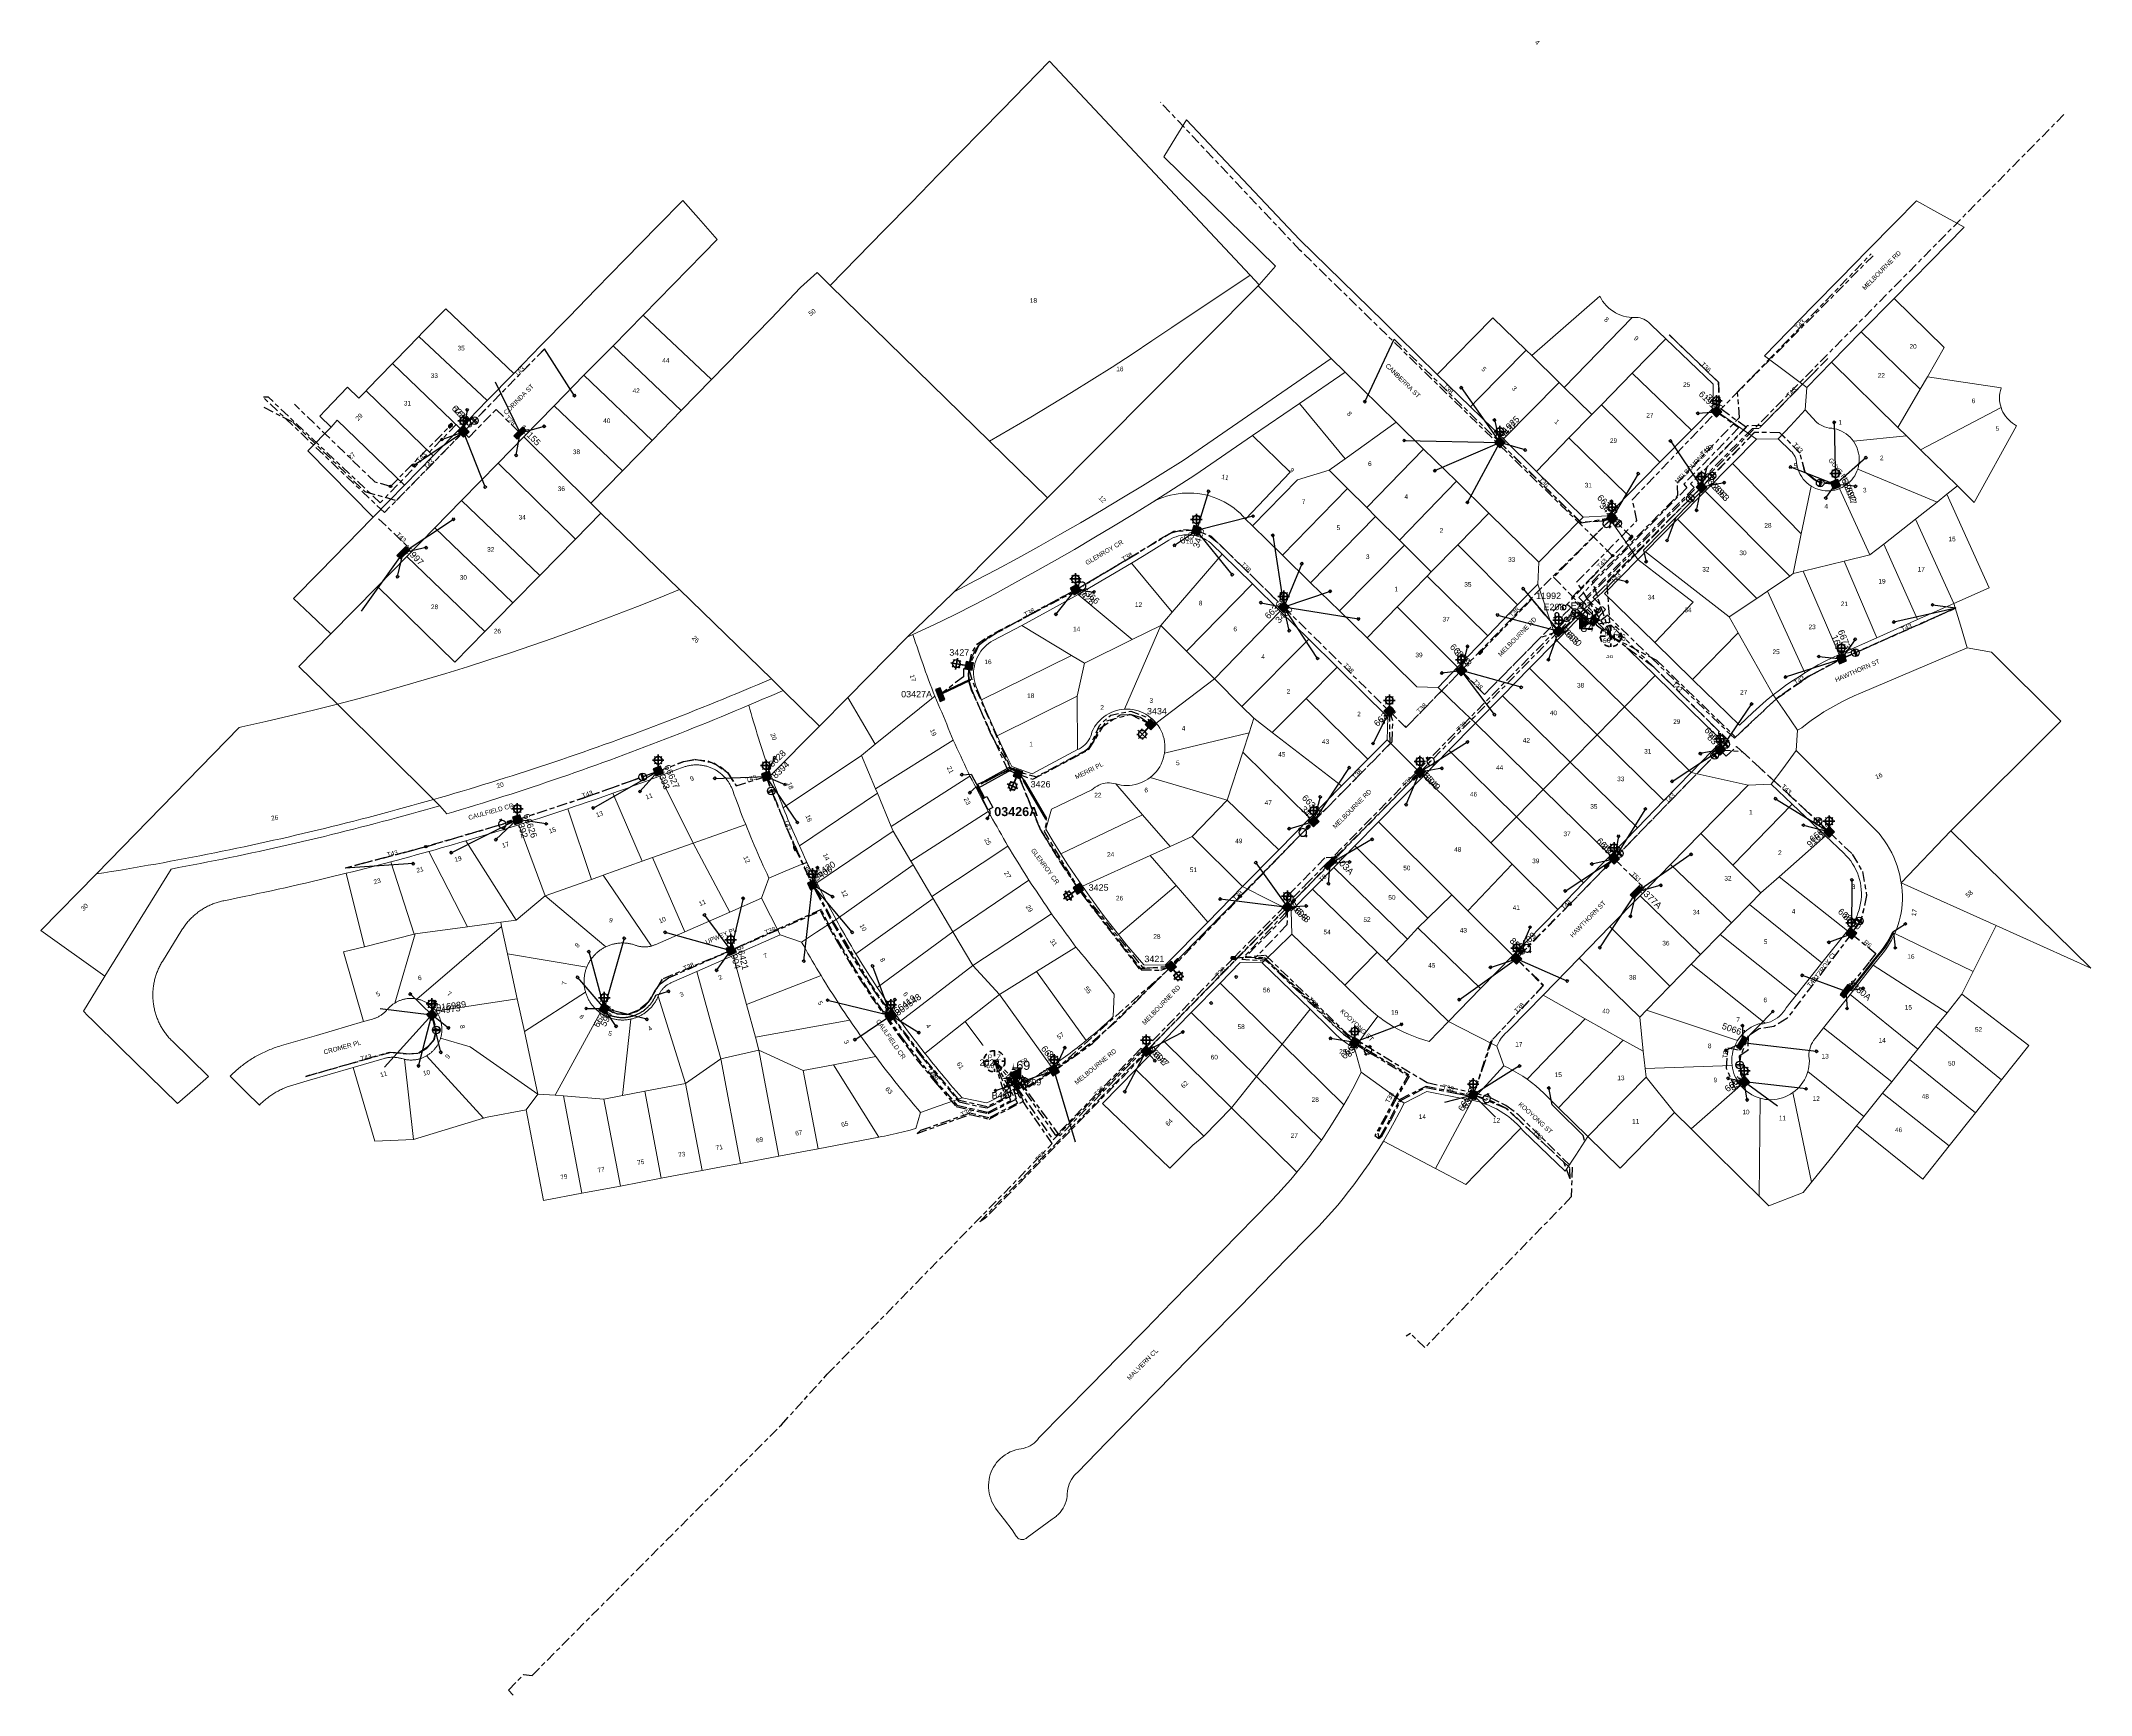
# Model space of a CAD drawing. Header units: metres. Extents: x 305584 to 306382, y 6248516 to 6249160.
import ezdxf
from ezdxf.enums import TextEntityAlignment as Align

# ---------------------------------------------------------------- set-up
doc = ezdxf.new("R2010")
doc.units = ezdxf.units.M
for name, pattern in [('Cable Exist UG', [8.2, 4, -1.2, 1.8, -1.2]), ('Dash', [5, 3, -2]), ('HIDDEN', [0.375, 0.25, -0.125]), ('HIDDEN2', [0.1875, 0.125, -0.0625]), ('IE Trench LV', [6.5, 5, -1.5])]:
    doc.linetypes.add(name, pattern=pattern)
doc.layers.get('0').update_dxf_attribs({"color": 6})
for name, color, linetype, lineweight in [('Cadastre Land Parcels_SP_EXT', 9, 'Continuous', 5), ('Cadastre Other Property_SP_EXT', 9, 'HIDDEN', 5), ('Cadastre Roads_SP_EXT', 9, 'Continuous', 5)]:
    doc.layers.add(name, color=color, linetype=linetype, lineweight=lineweight)
for name, color, linetype in [('Equip_HV_EXT', 7, 'Continuous'), ('Equip_LV_EXT', 7, 'Continuous'), ('Equip_SL_EXT', 7, 'Continuous'), ('Equip_SP_LV_NEW', 2, 'Continuous'), ('Equip_SP_SL_EXT', 7, 'Continuous'), ('Mains_HV_EXT', 7, 'Continuous'), ('Mains_LV_EXT', 7, 'Continuous'), ('Mains_LV_NEW_T94', 2, 'Continuous'), ('Mains_SL_EXT', 7, 'Continuous'), ('Notes_SP_MISC', 7, 'Continuous'), ('Services_SP_EXT', 7, 'Continuous'), ('Sub_SP_EXT', 7, 'Continuous'), ('SupportsUG_SP_LV_EXT', 7, 'Continuous'), ('SupportsUG_SP_LV_SL_EXT', 7, 'Continuous'), ('Trench_SP_NEW', 2, 'Continuous'), ('UG_Details_SP_MISC', 7, 'Continuous')]:
    doc.layers.add(name, color=color, linetype=linetype)
doc.layers.get('0').freeze()
doc.styles.add('COLUMN_LABEL', font='arial.ttf')
doc.styles.add('iecARIAL', font='arial.ttf', dxfattribs={"height": 2})
doc.styles.add('iecARIALBOLD', font='arialbd.ttf')
doc.styles.add('IESYMBOL1', font='isocp.shx')
doc.styles.add('POLE_LABEL', font='arial.ttf')
doc.styles.add('SLCP_LABEL', font='arial.ttf', dxfattribs={"height": 3.5})
doc.styles.get("Standard").update_dxf_attribs({"font": 'arial.ttf'})
doc.styles.add('SWITCH_LABEL', font='arial.ttf', dxfattribs={"height": 2.5})
doc.linetypes.add('IECLCABX1', pattern='A,7,-0.25,["x",Standard,S=2,R=0,X=0.2,Y=-0.8],-2.1', length=9.35)
doc.linetypes.add('IECLNDOT', pattern='A,0,-0.1,[133,ltypeshp.shx,S=0.1,R=0,X=-0.2,Y=0],-3.5', length=3.6)

# ---------------------------------------------------------------- blocks, each defined once
blk = doc.blocks.new('SUB_PADMOUNT_EXT')
for points in [[(0, 0), (-3.84, 1.92), (-3.84, -1.92)], [(0, 0), (3.84, 1.92), (3.84, -1.92)]]:
    blk.add_hatch(color=256).paths.add_polyline_path(points)
for p, q in [((3.84, 1.92), (-3.84, -1.92)), ((-3.84, 1.92), (3.84, -1.92))]:
    blk.add_line(p, q)
blk.add_lwpolyline([(-3.84, -1.92), (3.84, -1.92), (3.84, 1.92), (-3.84, 1.92)], close=True)
for tag, height, flags, p in [('STREET_CODE', 0.2, 9, (1.5, 0)), ('ASSET_NUM', 3.5, 8, (2, 2)), ('CONSTRUCTED_VOLTAGE', 0.2, 9, (1.5, -0.2)), ('OPERATING_VOLTAGE', 0.2, 9, (1.5, -0.6)), ('ORIENTATION', 0.2, 9, (1.5, -0.8)), ('OWNED_BY', 0.2, 9, (1.5, -1)), ('OPERATED_BY', 0.2, 9, (1.5, -1.2)), ('SECONDARY_VOLTAGE', 0.2, 9, (1.5, -1.6)), ('STATE', 0.2, 9, (1.5, -1.8)), ('SUBSTATION_TYPE', 0.2, 9, (1.5, -2.2)), ('STREETNAME', 0.2, 9, (1.5, -3)), ('SUBURB', 0.2, 9, (1.5, -3.2)), ('Z', 0.2, 1, (1.5, -3.6)), ('NO_PHASES', 0.2, 9, (1.5, -0.4)), ('MAINTAINED_BY', 0.2, 9, (1.5, -1.4)), ('PARENT', 0.2, 9, (1.5, -2)), ('USAGE', 0.2, 9, (1.5, -2.4)), ('LEGEND', 0.2, 9, (1.5, -2.6)), ('LOCATION', 0.2, 9, (1.5, -2.8)), ('NOTES', 0.2, 9, (1.5, -3.4))]:
    blk.add_attdef(tag, text='', height=height, dxfattribs=dict(flags=flags)).set_placement(p, align=Align.MIDDLE_LEFT)
blk = doc.blocks.new('COLUMN_EXT')
blk.add_hatch(color=256).paths.add_polyline_path([(-1.49, 1.48), (-1.49, -1.49), (1.48, -1.49), (1.48, 1.48)])
blk.add_lwpolyline([(-1.49, -1.49), (1.48, -1.49), (1.48, 1.48), (-1.49, 1.48)], close=True)
for tag, height, style, flags, p in [('STRUCTURE_PLANT_NUMBER', 0.2, 'POLE_LABEL', 9, (1.81, 0.03)), ('ASSET_NUM', 2.5, 'COLUMN_LABEL', 8, (2, 2)), ('STREET_CODE', 0.2, 'COLUMN_LABEL', 9, (1.81, -0.2))]:
    blk.add_attdef(tag, text='', height=height, dxfattribs=dict(style=style, flags=flags)).set_placement(p, align=Align.MIDDLE_LEFT)
at = {"flags": 1}
blk.add_attdef('Z', (1.81, -2.35), '', height=0.2, dxfattribs=at)
at = {"flags": 9}
for tag, p in [('COLUMN_TYPE', (1.81, -0.4)), ('OWNED_BY', (1.81, -0.6)), ('STATE', (1.81, -0.8)), ('USAGE', (1.81, -1)), ('STREETNAME', (1.81, -1.6)), ('SUBURB', (1.81, -1.8)), ('LEGEND', (1.81, -1.2)), ('LOCATION', (1.81, -1.4)), ('NOTES', (1.81, -2))]:
    blk.add_attdef(tag, text='', height=0.2, dxfattribs=at).set_placement(p, align=Align.MIDDLE_LEFT)
blk = doc.blocks.new('PILLAR_EXT')
blk.add_hatch(color=256).paths.add_polyline_path([(-2.475, 0.99), (-2.475, -0.99), (2.475, -0.99), (2.475, 0.99)])
blk.add_lwpolyline([(-2.475, -0.99), (2.475, -0.99), (2.475, 0.99), (-2.475, 0.99)], close=True)
for tag, p, flags in [('OWNED_BY', (0, -0.2), 9), ('STATE', (0, -0.4), 9), ('SUPPORT_TYPE', (0, -0.6), 9), ('STREETNAME', (0, -1.8), 9), ('SUBURB', (0, -2), 1), ('USAGE', (0, -0.8), 9), ('LEGEND', (0, -1), 9), ('LOCATION', (0, -1.2), 9), ('NOTES', (0, -1.4), 9), ('PARENT', (0, -1.6), 9)]:
    blk.add_attdef(tag, p, '', height=0.2, dxfattribs=dict(flags=flags))
at = {"style": 'iecARIAL', "flags": 8}
blk.add_attdef('ASSET_NUM', (1.5, 3.5), '', height=2.5, dxfattribs=at)
blk = doc.blocks.new('SL_LANTERN_EXT')
at = {"lineweight": 40}
for p, q in [((-2.25, 4.22), (2.25, 4.22)), ((-1.46, 5.68), (-1.06, 5.28)), ((-1.46, 2.76), (-1.06, 3.16)), ((0, 1.97), (0, 6.47)), ((0, 0), (0, 2.72)), ((1.46, 5.68), (1.06, 5.28)), ((1.46, 2.76), (1.06, 3.16))]:
    blk.add_line(p, q, dxfattribs=at)
blk.add_circle((0, 4.22), 1.5, dxfattribs=at)
at = {"style": 'iecARIAL', "flags": 8}
blk.add_attdef('ASSET_NUM', (1.5, 1.5), '', height=2.5, dxfattribs=at)
for tag, p, height, flags in [('OPERATING_VOLTAGE', (0.98, -1.65), 0.2, 9), ('ORIENTATION', (0.98, -1.85), 0.2, 9), ('OWNED_BY', (0.98, -2.05), 0.2, 9), ('STATE', (0.98, -2.25), 0.2, 9), ('CONSTRUCTED_VOLTAGE', (0.98, -0.65), 0.2, 9), ('CONTROL_TYPE', (0.98, -0.85), 0.2, 9), ('LANTERN_PURPOSE', (0.98, -1.05), 0.2, 9), ('LANTERN_TYPE', (0.98, -1.25), 0.2, 9), ('NO_PHASES', (0.98, -1.45), 0.2, 9), ('USAGE', (0.98, -2.45), 0.2, 9), ('CEXIST', (0.98, -2.65), 0.2, 9), ('CNEW', (0.98, -2.85), 0.2, 9), ('CNUMBER', (0.98, -3.05), 0.2, 9), ('CREMOVE', (0.98, -3.25), 0.2, 9), ('CREPLACE', (0.98, -3.45), 0.2, 9), ('LKINGHEIGHT', (0.98, -3.65), 0.2, 9), ('LBRACKET', (0.98, -3.85), 0.2, 9), ('LBRACKETVOCAB', (0.98, -4.05), 0.2, 9), ('LCATEGORY', (0.98, -4.25), 0.2, 9), ('LCHARGE1', (0.98, -4.45), 0.2, 9), ('LCHARGE1PERCENT', (0.98, -4.65), 0.2, 9), ('LCHARGE2', (0.98, -4.85), 0.2, 9), ('LCHARGE2PERCENT', (0.98, -5.05), 0.2, 9), ('LCHARGE3', (0.98, -5.25), 0.2, 9), ('LCHARGE3PERCENT', (0.98, -5.45), 0.2, 9), ('LEXIST', (0.98, -5.65), 0.2, 9), ('LLAMP', (0.98, -5.85), 0.2, 9), ('LLAMPVOCAB', (0.98, -6.05), 0.2, 9), ('LMAST', (0.98, -6.25), 0.2, 9), ('LMASTVOCAB', (0.98, -6.45), 0.2, 9), ('LNEW', (0.98, -6.65), 0.2, 9), ('LANTNUMBER', (0.98, -6.85), 0.2, 9), ('LOUTREACH', (0.98, -7.25), 0.2, 9), ('LOUTREACHVOCAB', (0.98, -7.45), 0.2, 9), ('LRATECODE', (0.98, -7.65), 0.2, 9), ('LREMOVE', (0.98, -7.85), 0.2, 9), ('LREPLACE', (0.98, -8.05), 0.2, 9), ('LNUMBER', (2.18, -3.25), 2.5, 8), ('STREETNAME', (0.98, -9.25), 0.2, 9), ('SUBURB', (0.98, -9.45), 0.2, 1), ('LTYPE', (0.98, -8.25), 0.2, 9), ('LTYPEVOCAB', (0.98, -8.45), 0.2, 9), ('LEGEND', (0.98, -8.65), 0.2, 9), ('LOCATION', (0.98, -8.85), 0.2, 9), ('NOTES', (0.98, -9.05), 0.2, 9)]:
    blk.add_attdef(tag, p, '', height=height, dxfattribs=dict(flags=flags))
blk = doc.blocks.new('*U148')
at = {"lineweight": 40}
for p, q in [((0, 0), (1.99, -2.5)), ((0.87, -3.43), (1.43, -3.5)), ((4.68, -2.26), (1.16, -5.07)), ((1.52, -1.91), (4.32, -5.43)), ((2.69, -5.72), (2.75, -5.16)), ((3.15, -1.62), (3.09, -2.18)), ((4.97, -3.9), (4.41, -3.84))]:
    blk.add_line(p, q, dxfattribs=at)
blk.add_circle((2.92, -3.67), 1.5, dxfattribs=at)
at = {"style": 'iecARIAL', "flags": 8}
blk.add_attdef('ASSET_NUM', (1.5, 1.5), '', height=2.5, dxfattribs=at)
for tag, p, height, flags in [('OPERATING_VOLTAGE', (0.98, -1.65), 0.2, 9), ('ORIENTATION', (0.98, -1.85), 0.2, 9), ('OWNED_BY', (0.98, -2.05), 0.2, 9), ('STATE', (0.98, -2.25), 0.2, 9), ('CONSTRUCTED_VOLTAGE', (0.98, -0.65), 0.2, 9), ('CONTROL_TYPE', (0.98, -0.85), 0.2, 9), ('LANTERN_PURPOSE', (0.98, -1.05), 0.2, 9), ('LANTERN_TYPE', (0.98, -1.25), 0.2, 9), ('NO_PHASES', (0.98, -1.45), 0.2, 9), ('USAGE', (0.98, -2.45), 0.2, 9), ('CEXIST', (0.98, -2.65), 0.2, 9), ('CNEW', (0.98, -2.85), 0.2, 9), ('CNUMBER', (0.98, -3.05), 0.2, 9), ('CREMOVE', (0.98, -3.25), 0.2, 9), ('CREPLACE', (0.98, -3.45), 0.2, 9), ('LKINGHEIGHT', (0.98, -3.65), 0.2, 9), ('LBRACKET', (0.98, -3.85), 0.2, 9), ('LBRACKETVOCAB', (0.98, -4.05), 0.2, 9), ('LCATEGORY', (0.98, -4.25), 0.2, 9), ('LCHARGE1', (0.98, -4.45), 0.2, 9), ('LCHARGE1PERCENT', (0.98, -4.65), 0.2, 9), ('LCHARGE2', (0.98, -4.85), 0.2, 9), ('LCHARGE2PERCENT', (0.98, -5.05), 0.2, 9), ('LCHARGE3', (0.98, -5.25), 0.2, 9), ('LCHARGE3PERCENT', (0.98, -5.45), 0.2, 9), ('LEXIST', (0.98, -5.65), 0.2, 9), ('LLAMP', (0.98, -5.85), 0.2, 9), ('LLAMPVOCAB', (0.98, -6.05), 0.2, 9), ('LMAST', (0.98, -6.25), 0.2, 9), ('LMASTVOCAB', (0.98, -6.45), 0.2, 9), ('LNEW', (0.98, -6.65), 0.2, 9), ('LANTNUMBER', (0.98, -6.85), 0.2, 9), ('LOUTREACH', (0.98, -7.25), 0.2, 9), ('LOUTREACHVOCAB', (0.98, -7.45), 0.2, 9), ('LRATECODE', (0.98, -7.65), 0.2, 9), ('LREMOVE', (0.98, -7.85), 0.2, 9), ('LREPLACE', (0.98, -8.05), 0.2, 9), ('LNUMBER', (2.18, -3.25), 2.5, 8), ('STREETNAME', (0.98, -9.25), 0.2, 9), ('SUBURB', (0.98, -9.45), 0.2, 1), ('LTYPE', (0.98, -8.25), 0.2, 9), ('LTYPEVOCAB', (0.98, -8.45), 0.2, 9), ('LEGEND', (0.98, -8.65), 0.2, 9), ('LOCATION', (0.98, -8.85), 0.2, 9), ('NOTES', (0.98, -9.05), 0.2, 9)]:
    blk.add_attdef(tag, p, '', height=height, dxfattribs=dict(flags=flags))
blk = doc.blocks.new('*U131')
at = {"lineweight": 40}
for p, q in [((0, 0), (-2.68, -1.78)), ((-5.95, -2.21), (-5.39, -2.32)), ((-2.05, -1.37), (-5.8, -3.86)), ((-2.68, -4.49), (-5.17, -0.74)), ((-4.33, -4.64), (-4.22, -4.08)), ((-3.52, -0.59), (-3.63, -1.14)), ((-1.9, -3.02), (-2.45, -2.91))]:
    blk.add_line(p, q, dxfattribs=at)
blk.add_circle((-3.92, -2.61), 1.5, dxfattribs=at)
at = {"style": 'iecARIAL', "flags": 8}
blk.add_attdef('ASSET_NUM', (1.5, 1.5), '', height=2.5, dxfattribs=at)
for tag, p, height, flags in [('OPERATING_VOLTAGE', (0.98, -1.65), 0.2, 9), ('ORIENTATION', (0.98, -1.85), 0.2, 9), ('OWNED_BY', (0.98, -2.05), 0.2, 9), ('STATE', (0.98, -2.25), 0.2, 9), ('CONSTRUCTED_VOLTAGE', (0.98, -0.65), 0.2, 9), ('CONTROL_TYPE', (0.98, -0.85), 0.2, 9), ('LANTERN_PURPOSE', (0.98, -1.05), 0.2, 9), ('LANTERN_TYPE', (0.98, -1.25), 0.2, 9), ('NO_PHASES', (0.98, -1.45), 0.2, 9), ('USAGE', (0.98, -2.45), 0.2, 9), ('CEXIST', (0.98, -2.65), 0.2, 9), ('CNEW', (0.98, -2.85), 0.2, 9), ('CNUMBER', (0.98, -3.05), 0.2, 9), ('CREMOVE', (0.98, -3.25), 0.2, 9), ('CREPLACE', (0.98, -3.45), 0.2, 9), ('LKINGHEIGHT', (0.98, -3.65), 0.2, 9), ('LBRACKET', (0.98, -3.85), 0.2, 9), ('LBRACKETVOCAB', (0.98, -4.05), 0.2, 9), ('LCATEGORY', (0.98, -4.25), 0.2, 9), ('LCHARGE1', (0.98, -4.45), 0.2, 9), ('LCHARGE1PERCENT', (0.98, -4.65), 0.2, 9), ('LCHARGE2', (0.98, -4.85), 0.2, 9), ('LCHARGE2PERCENT', (0.98, -5.05), 0.2, 9), ('LCHARGE3', (0.98, -5.25), 0.2, 9), ('LCHARGE3PERCENT', (0.98, -5.45), 0.2, 9), ('LEXIST', (0.98, -5.65), 0.2, 9), ('LLAMP', (0.98, -5.85), 0.2, 9), ('LLAMPVOCAB', (0.98, -6.05), 0.2, 9), ('LMAST', (0.98, -6.25), 0.2, 9), ('LMASTVOCAB', (0.98, -6.45), 0.2, 9), ('LNEW', (0.98, -6.65), 0.2, 9), ('LANTNUMBER', (0.98, -6.85), 0.2, 9), ('LOUTREACH', (0.98, -7.25), 0.2, 9), ('LOUTREACHVOCAB', (0.98, -7.45), 0.2, 9), ('LRATECODE', (0.98, -7.65), 0.2, 9), ('LREMOVE', (0.98, -7.85), 0.2, 9), ('LREPLACE', (0.98, -8.05), 0.2, 9), ('LNUMBER', (2.18, -3.25), 2.5, 8), ('STREETNAME', (0.98, -9.25), 0.2, 9), ('SUBURB', (0.98, -9.45), 0.2, 1), ('LTYPE', (0.98, -8.25), 0.2, 9), ('LTYPEVOCAB', (0.98, -8.45), 0.2, 9), ('LEGEND', (0.98, -8.65), 0.2, 9), ('LOCATION', (0.98, -8.85), 0.2, 9), ('NOTES', (0.98, -9.05), 0.2, 9)]:
    blk.add_attdef(tag, p, '', height=height, dxfattribs=dict(flags=flags))
blk = doc.blocks.new('*U133')
at = {"lineweight": 40}
for p, q in [((0, 0), (-1.47, -3.32)), ((-0.01, -5.6), (-4.13, -3.78)), ((-3.99, -5.43), (-3.47, -5.23)), ((-1.16, -2.63), (-2.98, -6.75)), ((-2.82, -2.76), (-2.61, -3.29)), ((-1.33, -6.61), (-1.53, -6.09)), ((-0.15, -3.94), (-0.67, -4.15))]:
    blk.add_line(p, q, dxfattribs=at)
blk.add_circle((-2.07, -4.69), 1.5, dxfattribs=at)
at = {"style": 'iecARIAL', "flags": 8}
blk.add_attdef('ASSET_NUM', (1.5, 1.5), '', height=2.5, dxfattribs=at)
for tag, p, height, flags in [('OPERATING_VOLTAGE', (0.98, -1.65), 0.2, 9), ('ORIENTATION', (0.98, -1.85), 0.2, 9), ('OWNED_BY', (0.98, -2.05), 0.2, 9), ('STATE', (0.98, -2.25), 0.2, 9), ('CONSTRUCTED_VOLTAGE', (0.98, -0.65), 0.2, 9), ('CONTROL_TYPE', (0.98, -0.85), 0.2, 9), ('LANTERN_PURPOSE', (0.98, -1.05), 0.2, 9), ('LANTERN_TYPE', (0.98, -1.25), 0.2, 9), ('NO_PHASES', (0.98, -1.45), 0.2, 9), ('USAGE', (0.98, -2.45), 0.2, 9), ('CEXIST', (0.98, -2.65), 0.2, 9), ('CNEW', (0.98, -2.85), 0.2, 9), ('CNUMBER', (0.98, -3.05), 0.2, 9), ('CREMOVE', (0.98, -3.25), 0.2, 9), ('CREPLACE', (0.98, -3.45), 0.2, 9), ('LKINGHEIGHT', (0.98, -3.65), 0.2, 9), ('LBRACKET', (0.98, -3.85), 0.2, 9), ('LBRACKETVOCAB', (0.98, -4.05), 0.2, 9), ('LCATEGORY', (0.98, -4.25), 0.2, 9), ('LCHARGE1', (0.98, -4.45), 0.2, 9), ('LCHARGE1PERCENT', (0.98, -4.65), 0.2, 9), ('LCHARGE2', (0.98, -4.85), 0.2, 9), ('LCHARGE2PERCENT', (0.98, -5.05), 0.2, 9), ('LCHARGE3', (0.98, -5.25), 0.2, 9), ('LCHARGE3PERCENT', (0.98, -5.45), 0.2, 9), ('LEXIST', (0.98, -5.65), 0.2, 9), ('LLAMP', (0.98, -5.85), 0.2, 9), ('LLAMPVOCAB', (0.98, -6.05), 0.2, 9), ('LMAST', (0.98, -6.25), 0.2, 9), ('LMASTVOCAB', (0.98, -6.45), 0.2, 9), ('LNEW', (0.98, -6.65), 0.2, 9), ('LANTNUMBER', (0.98, -6.85), 0.2, 9), ('LOUTREACH', (0.98, -7.25), 0.2, 9), ('LOUTREACHVOCAB', (0.98, -7.45), 0.2, 9), ('LRATECODE', (0.98, -7.65), 0.2, 9), ('LREMOVE', (0.98, -7.85), 0.2, 9), ('LREPLACE', (0.98, -8.05), 0.2, 9), ('LNUMBER', (2.18, -3.25), 2.5, 8), ('STREETNAME', (0.98, -9.25), 0.2, 9), ('SUBURB', (0.98, -9.45), 0.2, 1), ('LTYPE', (0.98, -8.25), 0.2, 9), ('LTYPEVOCAB', (0.98, -8.45), 0.2, 9), ('LEGEND', (0.98, -8.65), 0.2, 9), ('LOCATION', (0.98, -8.85), 0.2, 9), ('NOTES', (0.98, -9.05), 0.2, 9)]:
    blk.add_attdef(tag, p, '', height=height, dxfattribs=dict(flags=flags))
blk = doc.blocks.new('*U134')
at = {"lineweight": 40}
for p, q in [((0, 0), (-2.36, -2.61)), ((-5.42, -3.83), (-4.86, -3.8)), ((-1.69, -5.23), (-5.03, -2.21)), ((-1.85, -2.05), (-4.87, -5.39)), ((-3.46, -1.66), (-3.43, -2.22)), ((-3.25, -5.78), (-3.28, -5.22)), ((-1.3, -3.62), (-1.86, -3.64))]:
    blk.add_line(p, q, dxfattribs=at)
blk.add_circle((-3.36, -3.72), 1.5, dxfattribs=at)
at = {"style": 'iecARIAL', "flags": 8}
blk.add_attdef('ASSET_NUM', (1.5, 1.5), '', height=2.5, dxfattribs=at)
for tag, p, height, flags in [('OPERATING_VOLTAGE', (0.98, -1.65), 0.2, 9), ('ORIENTATION', (0.98, -1.85), 0.2, 9), ('OWNED_BY', (0.98, -2.05), 0.2, 9), ('STATE', (0.98, -2.25), 0.2, 9), ('CONSTRUCTED_VOLTAGE', (0.98, -0.65), 0.2, 9), ('CONTROL_TYPE', (0.98, -0.85), 0.2, 9), ('LANTERN_PURPOSE', (0.98, -1.05), 0.2, 9), ('LANTERN_TYPE', (0.98, -1.25), 0.2, 9), ('NO_PHASES', (0.98, -1.45), 0.2, 9), ('USAGE', (0.98, -2.45), 0.2, 9), ('CEXIST', (0.98, -2.65), 0.2, 9), ('CNEW', (0.98, -2.85), 0.2, 9), ('CNUMBER', (0.98, -3.05), 0.2, 9), ('CREMOVE', (0.98, -3.25), 0.2, 9), ('CREPLACE', (0.98, -3.45), 0.2, 9), ('LKINGHEIGHT', (0.98, -3.65), 0.2, 9), ('LBRACKET', (0.98, -3.85), 0.2, 9), ('LBRACKETVOCAB', (0.98, -4.05), 0.2, 9), ('LCATEGORY', (0.98, -4.25), 0.2, 9), ('LCHARGE1', (0.98, -4.45), 0.2, 9), ('LCHARGE1PERCENT', (0.98, -4.65), 0.2, 9), ('LCHARGE2', (0.98, -4.85), 0.2, 9), ('LCHARGE2PERCENT', (0.98, -5.05), 0.2, 9), ('LCHARGE3', (0.98, -5.25), 0.2, 9), ('LCHARGE3PERCENT', (0.98, -5.45), 0.2, 9), ('LEXIST', (0.98, -5.65), 0.2, 9), ('LLAMP', (0.98, -5.85), 0.2, 9), ('LLAMPVOCAB', (0.98, -6.05), 0.2, 9), ('LMAST', (0.98, -6.25), 0.2, 9), ('LMASTVOCAB', (0.98, -6.45), 0.2, 9), ('LNEW', (0.98, -6.65), 0.2, 9), ('LANTNUMBER', (0.98, -6.85), 0.2, 9), ('LOUTREACH', (0.98, -7.25), 0.2, 9), ('LOUTREACHVOCAB', (0.98, -7.45), 0.2, 9), ('LRATECODE', (0.98, -7.65), 0.2, 9), ('LREMOVE', (0.98, -7.85), 0.2, 9), ('LREPLACE', (0.98, -8.05), 0.2, 9), ('LNUMBER', (2.18, -3.25), 2.5, 8), ('STREETNAME', (0.98, -9.25), 0.2, 9), ('SUBURB', (0.98, -9.45), 0.2, 1), ('LTYPE', (0.98, -8.25), 0.2, 9), ('LTYPEVOCAB', (0.98, -8.45), 0.2, 9), ('LEGEND', (0.98, -8.65), 0.2, 9), ('LOCATION', (0.98, -8.85), 0.2, 9), ('NOTES', (0.98, -9.05), 0.2, 9)]:
    blk.add_attdef(tag, p, '', height=height, dxfattribs=dict(flags=flags))
blk = doc.blocks.new('*U132')
at = {"lineweight": 40}
for p, q in [((-2.73, 0.45), (-7.17, 1.19)), ((-6.15, 2.5), (-5.82, 2.04)), ((-5.32, -1.4), (-4.58, 3.04)), ((-3.27, 2.02), (-3.73, 1.7)), ((0, 0), (-3.48, 0.58)), ((-6.63, -0.37), (-6.17, -0.05)), ((-3.75, -0.85), (-4.08, -0.4))]:
    blk.add_line(p, q, dxfattribs=at)
blk.add_circle((-4.95, 0.82), 1.5, dxfattribs=at)
at = {"style": 'iecARIAL', "flags": 8}
blk.add_attdef('ASSET_NUM', (1.5, 1.5), '', height=2.5, dxfattribs=at)
for tag, p, height, flags in [('OPERATING_VOLTAGE', (0.98, -1.65), 0.2, 9), ('ORIENTATION', (0.98, -1.85), 0.2, 9), ('OWNED_BY', (0.98, -2.05), 0.2, 9), ('STATE', (0.98, -2.25), 0.2, 9), ('CONSTRUCTED_VOLTAGE', (0.98, -0.65), 0.2, 9), ('CONTROL_TYPE', (0.98, -0.85), 0.2, 9), ('LANTERN_PURPOSE', (0.98, -1.05), 0.2, 9), ('LANTERN_TYPE', (0.98, -1.25), 0.2, 9), ('NO_PHASES', (0.98, -1.45), 0.2, 9), ('USAGE', (0.98, -2.45), 0.2, 9), ('CEXIST', (0.98, -2.65), 0.2, 9), ('CNEW', (0.98, -2.85), 0.2, 9), ('CNUMBER', (0.98, -3.05), 0.2, 9), ('CREMOVE', (0.98, -3.25), 0.2, 9), ('CREPLACE', (0.98, -3.45), 0.2, 9), ('LKINGHEIGHT', (0.98, -3.65), 0.2, 9), ('LBRACKET', (0.98, -3.85), 0.2, 9), ('LBRACKETVOCAB', (0.98, -4.05), 0.2, 9), ('LCATEGORY', (0.98, -4.25), 0.2, 9), ('LCHARGE1', (0.98, -4.45), 0.2, 9), ('LCHARGE1PERCENT', (0.98, -4.65), 0.2, 9), ('LCHARGE2', (0.98, -4.85), 0.2, 9), ('LCHARGE2PERCENT', (0.98, -5.05), 0.2, 9), ('LCHARGE3', (0.98, -5.25), 0.2, 9), ('LCHARGE3PERCENT', (0.98, -5.45), 0.2, 9), ('LEXIST', (0.98, -5.65), 0.2, 9), ('LLAMP', (0.98, -5.85), 0.2, 9), ('LLAMPVOCAB', (0.98, -6.05), 0.2, 9), ('LMAST', (0.98, -6.25), 0.2, 9), ('LMASTVOCAB', (0.98, -6.45), 0.2, 9), ('LNEW', (0.98, -6.65), 0.2, 9), ('LANTNUMBER', (0.98, -6.85), 0.2, 9), ('LOUTREACH', (0.98, -7.25), 0.2, 9), ('LOUTREACHVOCAB', (0.98, -7.45), 0.2, 9), ('LRATECODE', (0.98, -7.65), 0.2, 9), ('LREMOVE', (0.98, -7.85), 0.2, 9), ('LREPLACE', (0.98, -8.05), 0.2, 9), ('LNUMBER', (2.18, -3.25), 2.5, 8), ('STREETNAME', (0.98, -9.25), 0.2, 9), ('SUBURB', (0.98, -9.45), 0.2, 1), ('LTYPE', (0.98, -8.25), 0.2, 9), ('LTYPEVOCAB', (0.98, -8.45), 0.2, 9), ('LEGEND', (0.98, -8.65), 0.2, 9), ('LOCATION', (0.98, -8.85), 0.2, 9), ('NOTES', (0.98, -9.05), 0.2, 9)]:
    blk.add_attdef(tag, p, '', height=height, dxfattribs=dict(flags=flags))
blk = doc.blocks.new('CCP_EXT')
blk.add_wipeout([(0, 0.57), (0.57, 0), (0, -0.57), (-0.57, 0)])
blk.add_lwpolyline([(-0.57, 0), (0, 0.57), (0.57, 0), (0, -0.57), (-0.57, 0)])
at = {"flags": 1}
blk.add_attdef('Z', (0, 0), '', height=0.2, dxfattribs=at)
at = {"flags": 9}
for tag, p in [('CCP_TYPE', (0, 0)), ('CONSTRUCTED_VOLTAGE', (0, -0.2)), ('OPERATING_VOLTAGE', (0, -0.6)), ('ORIENTATION', (0, -0.8)), ('OWNED_BY', (0, -1)), ('STATE', (0, -1.8)), ('NO_PHASES', (0, -0.4)), ('USAGE', (0, -1.2)), ('LEGEND', (0, -1.4)), ('LIFE_SUPPORT', (0, -1.6)), ('NOTES', (0, -2))]:
    blk.add_attdef(tag, text='', height=0.2, dxfattribs=at).set_placement(p, align=Align.MIDDLE_LEFT)
blk = doc.blocks.new('LV_STJ_EXT')
h = blk.add_hatch(color=256)
edge = h.paths.add_edge_path()
edge.add_ellipse((-0.59, 0.13), major_axis=(0.226, 0.226), ratio=1, start_angle=44.99996, end_angle=135)
edge.add_line((-0.91, 0.13), (-0.91, -0.13))
edge.add_ellipse((-0.59, -0.13), major_axis=(0.226, 0.226), ratio=1, start_angle=134.99996, end_angle=225)
edge.add_line((-0.59, -0.45), (0.59, -0.45))
edge.add_ellipse((0.59, -0.13), major_axis=(-0.226, 0.226), ratio=1, start_angle=134.99996, end_angle=225)
edge.add_line((0.91, -0.13), (0.91, 0.13))
edge.add_ellipse((0.59, 0.13), major_axis=(-0.226, 0.226), ratio=1, start_angle=224.99996, end_angle=315)
edge.add_line((0.59, 0.45), (-0.59, 0.45))
blk.add_lwpolyline([(-0.91, 0.13), (-0.91, -0.13, 0.414214), (-0.59, -0.45), (0.59, -0.45, 0.414214), (0.91, -0.13), (0.91, 0.13, 0.414214), (0.59, 0.45), (-0.59, 0.45, 0.414214)], format="xyb", close=True)
at = {"flags": 1}
blk.add_attdef('Z', (0, 0), '', height=0.2, dxfattribs=at)
at = {"flags": 9}
for tag, p in [('ORIENTATION', (0, 0)), ('USAGE', (0, -0.2)), ('LEGEND', (0, -0.4)), ('NOTES', (0, -0.6))]:
    blk.add_attdef(tag, text='', height=0.2, dxfattribs=at).set_placement(p, align=Align.MIDDLE_LEFT)
blk = doc.blocks.new('SL_STJ_EXT')
h = blk.add_hatch(color=256)
edge = h.paths.add_edge_path()
edge.add_ellipse((-0.59, 0.13), major_axis=(0.226, 0.226), ratio=1, start_angle=44.99996, end_angle=135)
edge.add_line((-0.91, 0.13), (-0.91, -0.13))
edge.add_ellipse((-0.59, -0.13), major_axis=(0.226, 0.226), ratio=1, start_angle=134.99996, end_angle=225)
edge.add_line((-0.59, -0.45), (0.59, -0.45))
edge.add_ellipse((0.59, -0.13), major_axis=(-0.226, 0.226), ratio=1, start_angle=134.99996, end_angle=225)
edge.add_line((0.91, -0.13), (0.91, 0.13))
edge.add_ellipse((0.59, 0.13), major_axis=(-0.226, 0.226), ratio=1, start_angle=224.99996, end_angle=315)
edge.add_line((0.59, 0.45), (-0.59, 0.45))
blk.add_lwpolyline([(-0.91, 0.13), (-0.91, -0.13, 0.414214), (-0.59, -0.45), (0.59, -0.45, 0.414214), (0.91, -0.13), (0.91, 0.13, 0.414214), (0.59, 0.45), (-0.59, 0.45, 0.414214)], format="xyb", close=True)
at = {"flags": 1}
blk.add_attdef('Z', (0, 0), '', height=0.2, dxfattribs=at)
at = {"flags": 9}
for tag, p in [('ORIENTATION', (0, 0)), ('USAGE', (0, -0.2)), ('LEGEND', (0, -0.4)), ('NOTES', (0, -0.6))]:
    blk.add_attdef(tag, text='', height=0.2, dxfattribs=at).set_placement(p, align=Align.MIDDLE_LEFT)
blk = doc.blocks.new('HV_STJ_EXT')
h = blk.add_hatch(color=256)
edge = h.paths.add_edge_path()
edge.add_ellipse((-0.59, 0.13), major_axis=(0.226, 0.226), ratio=1, start_angle=44.99996, end_angle=135)
edge.add_line((-0.91, 0.13), (-0.91, -0.13))
edge.add_ellipse((-0.59, -0.13), major_axis=(0.226, 0.226), ratio=1, start_angle=134.99996, end_angle=225)
edge.add_line((-0.59, -0.45), (0.59, -0.45))
edge.add_ellipse((0.59, -0.13), major_axis=(-0.226, 0.226), ratio=1, start_angle=134.99996, end_angle=225)
edge.add_line((0.91, -0.13), (0.91, 0.13))
edge.add_ellipse((0.59, 0.13), major_axis=(-0.226, 0.226), ratio=1, start_angle=224.99996, end_angle=315)
edge.add_line((0.59, 0.45), (-0.59, 0.45))
blk.add_lwpolyline([(-0.91, 0.13), (-0.91, -0.13, 0.414214), (-0.59, -0.45), (0.59, -0.45, 0.414214), (0.91, -0.13), (0.91, 0.13, 0.414214), (0.59, 0.45), (-0.59, 0.45, 0.414214)], format="xyb", close=True)
for tag, flags, p in [('ORIENTATION', 9, (1.5, 0)), ('Z', 1, (1.5, -0.8)), ('USAGE', 9, (1.5, -0.2)), ('LEGEND', 9, (1.5, -0.4)), ('NOTES', 9, (1.5, -0.6))]:
    blk.add_attdef(tag, text='', height=0.2, dxfattribs=dict(flags=flags)).set_placement(p, align=Align.MIDDLE_LEFT)
blk = doc.blocks.new('LV_UG_LINKS_CLOSED_EXT')
blk.add_wipeout([(-1.06, 1.06), (-1.18, 0.92), (-1.29, 0.76), (-1.37, 0.59), (-1.43, 0.42), (-1.48, 0.23), (-1.49, 0.05), (-1.49, -0.14), (-1.46, -0.33), (-1.41, -0.51), (-1.33, -0.68), (-1.24, -0.84), (-1.12, -0.99), (-0.99, -1.12), (-0.84, -1.24), (-0.68, -1.33), (-0.51, -1.41), (-0.33, -1.46), (-0.14, -1.49), (0.05, -1.49), (0.23, -1.48), (0.42, -1.43), (0.59, -1.37), (0.76, -1.29), (0.92, -1.18), (1.06, -1.06), (1.18, -0.92), (1.29, -0.76), (1.37, -0.59), (1.43, -0.42), (1.48, -0.23), (1.49, -0.05), (1.49, 0.14), (1.46, 0.33), (1.41, 0.51), (1.33, 0.68), (1.24, 0.84), (1.12, 0.99), (0.99, 1.12), (0.84, 1.24), (0.68, 1.33), (0.51, 1.41), (0.33, 1.46), (0.14, 1.49), (-0.05, 1.49), (-0.23, 1.48), (-0.42, 1.43), (-0.59, 1.37), (-0.76, 1.29), (-0.92, 1.18)])
for p, q in [((-0.25, -1.48), (-0.25, 1.48)), ((0.25, -1.48), (0.25, 1.48))]:
    blk.add_line(p, q)
blk.add_circle((0, 0), 1.5)
at = {"flags": 9}
for tag, p in [('ACTUAL_STATUS', (0, 0)), ('CONSTRUCTED_VOLTAGE', (0, -0.2)), ('OPERATING_VOLTAGE', (0, -0.6)), ('ORIENTATION', (0, -0.8)), ('STATE', (0, -1)), ('SWITCH_TYPE', (0, -1.2)), ('NO_PHASES', (0, -0.4)), ('USAGE', (0, -1.4)), ('NOTES', (0, -1.6))]:
    blk.add_attdef(tag, text='', height=0.2, dxfattribs=at).set_placement(p, align=Align.MIDDLE_LEFT)
at = {"flags": 1}
blk.add_attdef('Z', (0, 0), '', height=0.2, dxfattribs=at)
blk = doc.blocks.new('LV_UG_LINKS_OPEN_EXT')
blk.add_wipeout([(-0.25, 1.47), (-0.43, 1.43), (-0.61, 1.36), (-0.77, 1.28), (-0.93, 1.17), (-1.07, 1.05), (-1.19, 0.9), (-1.29, 0.75), (-1.38, 0.58), (-1.44, 0.4), (-1.48, 0.22), (-1.49, 0.03), (-1.49, -0.16), (-1.45, -0.34), (-1.4, -0.52), (-1.32, -0.69), (-1.23, -0.85), (-1.11, -1), (-0.98, -1.13), (-0.83, -1.24), (-0.66, -1.34), (-0.49, -1.41), (-0.31, -1.46), (-0.13, -1.49), (0.06, -1.49), (0.25, -1.47), (0.43, -1.43), (0.61, -1.36), (0.77, -1.28), (0.93, -1.17), (1.07, -1.05), (1.19, -0.9), (1.29, -0.75), (1.38, -0.58), (1.44, -0.4), (1.48, -0.22), (1.49, -0.03), (1.49, 0.16), (1.45, 0.34), (1.4, 0.52), (1.32, 0.69), (1.23, 0.85), (1.11, 1), (0.98, 1.13), (0.83, 1.24), (0.66, 1.34), (0.49, 1.41), (0.31, 1.46), (0.13, 1.49), (-0.06, 1.49)])
for p, q in [((-0.25, 1.47), (-0.25, 2.22)), ((0.25, 1.47), (0.25, 2.22)), ((-0.25, -1.47), (-0.25, -2.22)), ((0.25, -1.47), (0.25, -2.22))]:
    blk.add_line(p, q)
blk.add_lwpolyline([(0, -1.49, 1), (0, 1.49, 1)], format="xyb", close=True)
at = {"flags": 9}
for tag, p in [('ACTUAL_STATUS', (0, 0)), ('CONSTRUCTED_VOLTAGE', (0, -0.2)), ('OPERATING_VOLTAGE', (0, -0.6)), ('ORIENTATION', (0, -0.8)), ('STATE', (0, -1)), ('SWITCH_TYPE', (0, -1.2)), ('NO_PHASES', (0, -0.4)), ('USAGE', (0, -1.4)), ('NOTES', (0, -1.6))]:
    blk.add_attdef(tag, text='', height=0.2, dxfattribs=at).set_placement(p, align=Align.MIDDLE_LEFT)
at = {"flags": 1}
blk.add_attdef('Z', (0, 0), '', height=0.2, dxfattribs=at)
blk = doc.blocks.new('LV_UG_DFUSE_CLOSED_EXT')
for points in [[(1, 0), (0, 0)], [(5.04, 0.73), (2.16, -0.72)], [(5.05, -0.71), (2.16, 0.72)], [(6.2, 0.01), (7.2, 0.01)]]:
    blk.add_lwpolyline(points)
for centre in [(1.8, 0), (5.4, 0.01)]:
    blk.add_circle(centre, 0.8)
at = {"flags": 9}
for tag, p in [('ACTUAL_STATUS', (0, 0)), ('CONSTRUCTED_VOLTAGE', (0, -0.2)), ('OPERATING_VOLTAGE', (0, -0.6)), ('ORIENTATION', (0, -0.8)), ('STATE', (0, -1)), ('SWITCH_TYPE', (0, -1.2)), ('NO_PHASES', (0, -0.4)), ('USAGE', (0, -1.4)), ('NOTES', (0, -1.6))]:
    blk.add_attdef(tag, text='', height=0.2, dxfattribs=at).set_placement(p, align=Align.MIDDLE_LEFT)
at = {"flags": 1}
blk.add_attdef('Z', (0, 0), '', height=0.2, dxfattribs=at)
blk = doc.blocks.new('SWG_HOLEC_SU_EXT')
blk.add_line((1.8, -2), (5.8, -2))
for points in [[(1, 0), (0, 0)], [(6.6, 0), (7.6, 0)]]:
    blk.add_lwpolyline(points)
for points in [[(1.8, -0.8, 1), (1.8, 0.8, 1)], [(5.8, -0.8, 1), (5.8, 0.8, 1)]]:
    blk.add_lwpolyline(points, format="xyb", close=True)
at = {"style": 'SWITCH_LABEL', "flags": 8}
blk.add_attdef('ASSET_NUM', text='', height=2.5, rotation=179.95437, dxfattribs=at).set_placement((-2.4, 0), align=Align.MIDDLE_LEFT)
at = {"flags": 1}
blk.add_attdef('Z', (0, 0), '', height=0.2, dxfattribs=at)
at = {"flags": 9}
for tag, p in [('ACTUAL_STATUS', (0, -0.4)), ('CONSTRUCTED_VOLTAGE', (0, -0.6)), ('OPERATING_VOLTAGE', (0, -1)), ('ORIENTATION', (0, -1.2)), ('OWNED_BY', (0, -1.4)), ('STATE', (0, -1.8)), ('SWITCH_TYPE', (0, -2)), ('STREETNAME', (0, -2.6)), ('SUBURB', (0, -2.8)), ('NO_PHASES', (0, -0.8)), ('PARENT', (0, -1.6)), ('USAGE', (0, -2.2)), ('LOCATION', (0, -2.4)), ('NOTES', (0, -3))]:
    blk.add_attdef(tag, text='', height=0.2, dxfattribs=at).set_placement(p, align=Align.MIDDLE_LEFT)
at = {"style": 'SWITCH_LABEL', "flags": 9}
blk.add_attdef('STREET_CODE', text='', height=0.2, dxfattribs=at).set_placement((0, -0.2), align=Align.MIDDLE_LEFT)
blk = doc.blocks.new('SLCP_ZELL_EXT')
blk.add_wipeout([(-0.24, 7.5), (-0.71, 7.47), (-1.17, 7.41), (-1.64, 7.32), (-2.09, 7.21), (-2.54, 7.06), (-2.98, 6.89), (-3.41, 6.69), (-3.82, 6.46), (-4.22, 6.21), (-4.6, 5.93), (-4.96, 5.63), (-5.31, 5.31), (-5.63, 4.96), (-5.93, 4.6), (-6.21, 4.22), (-6.46, 3.82), (-6.69, 3.41), (-6.89, 2.98), (-7.06, 2.54), (-7.21, 2.09), (-7.32, 1.64), (-7.41, 1.17), (-7.47, 0.71), (-7.5, 0.24), (-7.5, -0.24), (-7.47, -0.71), (-7.41, -1.17), (-7.32, -1.64), (-7.21, -2.09), (-7.06, -2.54), (-6.89, -2.98), (-6.69, -3.41), (-6.46, -3.82), (-6.21, -4.22), (-5.93, -4.6), (-5.63, -4.96), (-5.31, -5.31), (-4.96, -5.63), (-4.6, -5.93), (-4.22, -6.21), (-3.82, -6.46), (-3.41, -6.69), (-2.98, -6.89), (-2.54, -7.06), (-2.09, -7.21), (-1.64, -7.32), (-1.17, -7.41), (-0.71, -7.47), (-0.24, -7.5), (0.24, -7.5), (0.71, -7.47), (1.17, -7.41), (1.64, -7.32), (2.09, -7.21), (2.54, -7.06), (2.98, -6.89), (3.41, -6.69), (3.82, -6.46), (4.22, -6.21), (4.6, -5.93), (4.96, -5.63), (5.31, -5.31), (5.63, -4.96), (5.93, -4.6), (6.21, -4.22), (6.46, -3.82), (6.69, -3.41), (6.89, -2.98), (7.06, -2.54), (7.21, -2.09), (7.32, -1.64), (7.41, -1.17), (7.47, -0.71), (7.5, -0.24), (7.5, 0.24), (7.47, 0.71), (7.41, 1.17), (7.32, 1.64), (7.21, 2.09), (7.06, 2.54), (6.89, 2.98), (6.69, 3.41), (6.46, 3.82), (6.21, 4.22), (5.93, 4.6), (5.63, 4.96), (5.31, 5.31), (4.96, 5.63), (4.6, 5.93), (4.22, 6.21), (3.82, 6.46), (3.41, 6.69), (2.98, 6.89), (2.54, 7.06), (2.09, 7.21), (1.64, 7.32), (1.17, 7.41), (0.71, 7.47), (0.24, 7.5)])
at = {"linetype": 'Dash', "lineweight": 40, "ltscale": 0.7}
for p, q in [((-4.11, 0), (4.11, 0)), ((0, 4.11), (0, -4.11))]:
    blk.add_line(p, q, dxfattribs=at)
blk.add_circle((0, 0), 4.11, dxfattribs=at)
at = {"lineweight": 40, "style": 'IESYMBOL1'}
for s, p in [('P', (-1.6, 0)), ('Z', (1.7, 0)), ('60', (-1.61, -3.31))]:
    blk.add_text(s, height=2, dxfattribs=at).set_placement(p, align=Align.BOTTOM_CENTER)
at = {"flags": 1}
blk.add_attdef('Z', (0, 0), '', height=0.2, dxfattribs=at)
at = {"style": 'SLCP_LABEL'}
for tag, height, flags, p in [('ASSET_NUM', 2.5, 8, (2, 2)), ('STREET_CODE', 0.2, 9, (0, -0.2))]:
    blk.add_attdef(tag, text='', height=height, dxfattribs=dict(at, flags=flags)).set_placement(p, align=Align.MIDDLE_LEFT)
at = {"flags": 9}
for tag, p in [('CONSTRUCTED_VOLTAGE', (0, -0.4)), ('CONTROL_TYPE', (0, -0.6)), ('OPERATING_VOLTAGE', (0, -1)), ('ORIENTATION', (0, -1.2)), ('OWNED_BY', (0, -1.4)), ('STATE', (0, -2)), ('NO_PHASES', (0, -0.8)), ('USAGE', (0, -1.6)), ('LOCATION', (0, -1.8)), ('NOTES', (0, -2.2))]:
    blk.add_attdef(tag, text='', height=0.2, dxfattribs=at).set_placement(p, align=Align.MIDDLE_LEFT)
blk = doc.blocks.new('CONNECTOR_NODE_EXT')
h = blk.add_hatch(color=256)
edge = h.paths.add_edge_path()
edge.add_arc((0, 0), 0.5, 0, 360)
blk.add_circle((0, 0), 0.5)
at = {"flags": 1}
blk.add_attdef('Z', (0, 0), '', height=0.2, dxfattribs=at)
at = {"flags": 9}
for tag, p in [('CONNECTOR_TYPE', (0, 0)), ('CONSTRUCTED_VOLTAGE', (0, -0.2)), ('OPERATING_VOLTAGE', (0, -0.6)), ('ORIENTATION', (0, -0.8)), ('SUBTYPE', (0, -1)), ('NO_PHASES', (0, -0.4)), ('USAGE', (0, -1.2)), ('NOTES', (0, -1.4))]:
    blk.add_attdef(tag, text='', height=0.2, dxfattribs=at).set_placement(p, align=Align.MIDDLE_LEFT)
blk = doc.blocks.new('*U149')
blk.add_wipeout([(-2.39, 3.07), (2.56, 2.93), (2.5, 0.95), (-2.45, 1.09)])
at = {"lineweight": -3}
blk.add_lwpolyline([(-2.39, 3.07), (2.56, 2.93), (2.5, 0.95), (-2.45, 1.09)], close=True, dxfattribs=at)
for tag, height, flags, p in [('STREET_CODE', 0.2, 9, (1.5, 2)), ('OWNED_BY', 0.2, 9, (1.5, 1.8)), ('OPERATED_BY', 0.2, 9, (1.5, 1.6)), ('STATE', 0.2, 9, (1.5, 1.2)), ('SUPPORT_TYPE', 0.2, 9, (1.5, 1)), ('SUBURB', 0.2, 9, (1.5, 0.2)), ('STREETNAME', 0.2, 9, (1.5, 0)), ('MAINTAINED_BY', 0.2, 9, (1.5, 1.4)), ('USAGE', 0.2, 9, (1.5, 0.8)), ('LEGEND', 0.2, 9, (1.5, 0.6)), ('PARENT', 0.2, 9, (1.5, 0.4)), ('ASSET_NUM', 2.5, 8, (2, 4)), ('Z', 0.2, 1, (1.5, -0.6)), ('LOCATION', 0.2, 9, (1.5, -0.2)), ('NOTES', 0.2, 9, (1.5, -0.4))]:
    blk.add_attdef(tag, text='', height=height, dxfattribs=dict(flags=flags)).set_placement(p, align=Align.MIDDLE_LEFT)

msp = doc.modelspace()

# ---------------------------------------------------------------- linework, layer by layer
at = {"layer": 'Cadastre Land Parcels_SP_EXT', "linetype": 'Continuous'}
for points in [[(306054.25, 6249068.88), (305976.23, 6249152.22), (305957.73, 6249133.34), (305933, 6249108.06), (305922.44, 6249097.26), (305911.88, 6249086.47), (305901.31, 6249075.66), (305890.84, 6249064.91), (305952.8, 6249004.32), (305960.87, 6249008.93), (305968.9, 6249013.62), (305976.88, 6249018.38), (305984.81, 6249023.21), (305992.7, 6249028.13), (306000.53, 6249033.11), (306008.33, 6249038.17), (306016.07, 6249043.31), (306023.81, 6249048.54), (306054.25, 6249068.88)], [(305897.72, 6248904.49), (305920.79, 6248927.9), (305938.57, 6248945.1), (305939.13, 6248945.63), (305975.37, 6248982.14), (305952.8, 6249004.32), (305890.84, 6249064.91), (305885.79, 6249069.97), (305879.19, 6249064.05), (305867.77, 6249051.97), (305856.05, 6249039.96), (305844.58, 6249028.21), (305832.85, 6249016.18), (305821.44, 6249004.48), (305809.98, 6248992.73), (305797.61, 6248980.09), (305801.53, 6248976.24), (305832.15, 6248946.54), (305867.89, 6248911.73), (305872.51, 6248907.19), (305886.67, 6248893.28), (305897.72, 6248904.49)], [(306085.87, 6249036.41), (306057.4, 6249064.75), (305975.37, 6248982.14), (305939.13, 6248945.63), (305947.41, 6248949.94), (305955.67, 6248954.31), (305963.89, 6248958.76), (305972.07, 6248963.27), (305980.21, 6248967.86), (305988.31, 6248972.51), (305996.37, 6248977.22), (306004.4, 6248982.01), (306012.38, 6248986.86), (306020.32, 6248991.78), (306028.22, 6248996.77), (306085.87, 6249036.41)], [(306057.75, 6249065.14), (306054.25, 6249068.88), (306023.81, 6249048.54), (306016.07, 6249043.31), (306008.33, 6249038.17), (306000.53, 6249033.11), (305992.7, 6249028.13), (305984.81, 6249023.21), (305976.88, 6249018.38), (305968.9, 6249013.62), (305960.87, 6249008.93), (305952.8, 6249004.32), (305975.37, 6248982.14), (306057.4, 6249064.75), (306057.75, 6249065.14)], [(306176.56, 6249025.21), (306203.02, 6249052.39), (306201.89, 6249052.5), (306200.77, 6249052.69), (306199.67, 6249052.96), (306198.59, 6249053.32), (306197.55, 6249053.75), (306196.53, 6249054.27), (306195.56, 6249054.86), (306194.64, 6249055.52), (306193.77, 6249056.24), (306192.96, 6249057.04), (306192.21, 6249057.89), (306191.53, 6249058.79), (306190.91, 6249059.75), (306190.39, 6249060.76), (306163.92, 6249037.56), (306174.62, 6249027.11), (306176.56, 6249025.21)], [(306318, 6249029.37), (306324.54, 6249040.79), (306305.03, 6249059.86), (306292.19, 6249046.78), (306315.17, 6249024.51), (306318, 6249029.37)], [(305767.6, 6249030.62), (305741.18, 6249055.83), (305731.97, 6249046.41), (305730.62, 6249045.02), (305757.29, 6249020.07), (305767.6, 6249030.62)], [(305844.58, 6249028.21), (305817.97, 6249053.36), (305806.31, 6249041.44), (305832.85, 6249016.18), (305844.58, 6249028.21)], [(306161.74, 6249039.69), (306148.81, 6249052.34), (306127.16, 6249030.25), (306140.05, 6249017.64), (306143.11, 6249020.75), (306161.74, 6249039.69)], [(306216.07, 6249044.1), (306210.58, 6249049.41), (306210.07, 6249050), (306209.51, 6249050.53), (306208.9, 6249051), (306208.24, 6249051.42), (306207.55, 6249051.77), (306206.84, 6249052.05), (306206.09, 6249052.27), (306205.33, 6249052.41), (306204.56, 6249052.48), (306203.79, 6249052.47), (306203.02, 6249052.39), (306176.56, 6249025.21), (306187.33, 6249014.65), (306191.07, 6249018.43), (306203.06, 6249030.77), (306216.07, 6249044.1)], [(305757.29, 6249020.07), (305730.62, 6249045.02), (305721.45, 6249035.58), (305720.36, 6249034.47), (305746.69, 6249009.25), (305757.29, 6249020.07)], [(305832.85, 6249016.18), (305806.31, 6249041.44), (305794.92, 6249029.9), (305821.44, 6249004.48), (305832.85, 6249016.18)], [(306234.4, 6249017.04), (306234.52, 6249026.45), (306216.07, 6249044.1), (306203.06, 6249030.77), (306226.16, 6249008.6), (306234.4, 6249017.04)], [(306315.17, 6249024.51), (306292.19, 6249046.78), (306280.62, 6249035), (306306.49, 6249009.64), (306315.17, 6249024.51)], [(305746.69, 6249009.25), (305720.36, 6249034.47), (305710.67, 6249024.47), (305710.14, 6249023.92), (305736.19, 6248998.54), (305746.69, 6249009.25)], [(305923.03, 6248929), (305931.15, 6248932.77), (305939.24, 6248936.6), (305947.17, 6248940.66), (305954.98, 6248944.82), (305962.75, 6248949.05), (305970.49, 6248953.34), (305978.19, 6248957.69), (305985.85, 6248962.11), (305993.48, 6248966.59), (306001.06, 6248971.14), (306008.61, 6248975.76), (306016.12, 6248980.44), (306024.4, 6248985.73), (306032.73, 6248990.96), (306055.24, 6249006.41), (306073.48, 6249018.92), (306091.35, 6249031.09), (306085.87, 6249036.41), (306028.22, 6248996.77), (306020.32, 6248991.78), (306012.38, 6248986.86), (306004.4, 6248982.01), (305996.37, 6248977.22), (305988.31, 6248972.51), (305980.21, 6248967.86), (305972.07, 6248963.27), (305963.89, 6248958.76), (305955.67, 6248954.31), (305947.41, 6248949.94), (305939.13, 6248945.63), (305938.57, 6248945.1), (305920.79, 6248927.9), (305923.03, 6248929)], [(306163.92, 6249037.56), (306161.74, 6249039.69), (306143.11, 6249020.75), (306140.05, 6249017.64), (306152.88, 6249005.11), (306174.62, 6249027.11), (306163.92, 6249037.56)], [(306306.49, 6249009.64), (306280.62, 6249035), (306271, 6249025.2), (306270.39, 6249016.44), (306274.79, 6249011.61), (306275.52, 6249011.07), (306276.3, 6249010.59), (306277.11, 6249010.18), (306277.95, 6249009.84), (306278.81, 6249009.57), (306279.7, 6249009.37), (306280.71, 6249009.28), (306281.71, 6249009.11), (306282.69, 6249008.87), (306283.64, 6249008.54), (306284.57, 6249008.13), (306285.46, 6249007.65), (306286.3, 6249007.09), (306287.1, 6249006.47), (306287.84, 6249005.78), (306288.53, 6249005.04), (306289.15, 6249004.22), (306309.87, 6249006.33), (306306.49, 6249009.64)], [(305710.14, 6249023.92), (305707.34, 6249021.02), (305702.85, 6249025.23), (305694.35, 6249016.39), (305692.09, 6249014.01), (305696.49, 6249009.72), (305698.86, 6249012.48), (305725.1, 6248987.17), (305736.19, 6248998.54), (305710.14, 6249023.92)], [(305821.44, 6249004.48), (305794.92, 6249029.9), (305783.36, 6249018.08), (305809.98, 6248992.73), (305821.44, 6249004.48)], [(306111.2, 6249011.6), (306091.35, 6249031.09), (306073.48, 6249018.92), (306091.24, 6248997.44), (306111.2, 6249011.6)], [(306176.56, 6249025.21), (306174.62, 6249027.11), (306152.88, 6249005.11), (306165.73, 6248992.5), (306178.41, 6249005.54), (306187.33, 6249014.65), (306176.56, 6249025.21)], [(306226.16, 6249008.6), (306203.06, 6249030.77), (306191.07, 6249018.43), (306213.8, 6248996.02), (306226.16, 6249008.6)], [(306346.68, 6249025.06), (306318, 6249029.37), (306315.17, 6249024.51), (306306.49, 6249009.64), (306309.87, 6249006.33), (306315.28, 6249000.95), (306346.64, 6249017.35), (306346.38, 6249018.27), (306346.19, 6249019.2), (306346.08, 6249020.15), (306346.04, 6249021.11), (306346.07, 6249022.06), (306346.18, 6249023.01), (306346.36, 6249023.95), (306346.61, 6249024.86), (306346.68, 6249025.06)], [(305809.98, 6248992.73), (305783.36, 6249018.08), (305771.49, 6249005.94), (305797.61, 6248980.09), (305809.98, 6248992.73)], [(306091.24, 6248997.44), (306073.48, 6249018.92), (306055.24, 6249006.41), (306069.89, 6248992.16), (306052.51, 6248973.94), (306055.19, 6248971.3), (306072.67, 6248989.16), (306085.01, 6248993), (306091.24, 6248997.44)], [(306213.8, 6248996.02), (306191.07, 6249018.43), (306187.33, 6249014.65), (306178.41, 6249005.54), (306201.25, 6248983.2), (306213.8, 6248996.02)], [(306352.7, 6249010.27), (306351.85, 6249010.74), (306351.06, 6249011.28), (306350.31, 6249011.87), (306349.61, 6249012.51), (306348.97, 6249013.22), (306348.37, 6249013.97), (306347.84, 6249014.76), (306347.38, 6249015.59), (306346.98, 6249016.46), (306346.64, 6249017.35), (306315.28, 6249000.95), (306329.72, 6248986.87), (306336.17, 6248980.36), (306352.7, 6249010.27)], [(305725.1, 6248987.17), (305698.86, 6249012.48), (305696.49, 6249009.72), (305687.49, 6249000.55), (305712.94, 6248974.69), (305725.1, 6248987.17)], [(306121.82, 6249001.2), (306111.2, 6249011.6), (306091.24, 6248997.44), (306085.01, 6248993), (306092.22, 6248985.84), (306099.68, 6248978.38), (306121.82, 6249001.2)], [(305797.61, 6248980.09), (305771.49, 6249005.94), (305761.48, 6248995.72), (305791.63, 6248966.16), (305801.53, 6248976.24), (305797.61, 6248980.09)], [(306052.51, 6248973.94), (306069.89, 6248992.16), (306055.24, 6249006.41), (306032.73, 6248990.96), (306024.4, 6248985.73), (306016.12, 6248980.43), (306017.49, 6248981.14), (306018.89, 6248981.77), (306020.32, 6248982.33), (306021.78, 6248982.81), (306023.26, 6248983.22), (306024.76, 6248983.55), (306026.28, 6248983.8), (306027.8, 6248983.97), (306029.34, 6248984.06), (306030.88, 6248984.07), (306032.41, 6248984), (306033.94, 6248983.85), (306035.46, 6248983.62), (306036.97, 6248983.31), (306038.45, 6248982.92), (306039.92, 6248982.46), (306041.36, 6248981.92), (306042.77, 6248981.3), (306044.14, 6248980.61), (306045.48, 6248979.85), (306046.77, 6248979.03), (306048.02, 6248978.13), (306049.22, 6248977.17), (306050.38, 6248976.16), (306051.47, 6248975.08), (306052.51, 6248973.94)], [(306134.66, 6248988.63), (306121.82, 6249001.2), (306099.68, 6248978.38), (306103.15, 6248974.98), (306112.42, 6248965.74), (306134.66, 6248988.63)], [(306201.25, 6248983.2), (306178.41, 6249005.54), (306165.73, 6248992.5), (306183.91, 6248974.65), (306193.4, 6248975.23), (306201.25, 6248983.2)], [(306272.73, 6248986.77), (306271.85, 6248987.36), (306271.05, 6248988.01), (306270.31, 6248988.73), (306269.63, 6248989.5), (306269.02, 6248990.34), (306268.48, 6248991.22), (306268.02, 6248992.14), (306267.64, 6248993.1), (306267.34, 6248994.08), (306267.12, 6248995.09), (306266.99, 6248996.12), (306266.89, 6248996.82), (306266.7, 6248997.5), (306266.44, 6248998.17), (306266.11, 6248998.8), (306265.72, 6248999.39), (306265.26, 6248999.93), (306264.74, 6249000.42), (306259.87, 6249005.17), (306251.36, 6249004.98), (306242.05, 6248995.53), (306268.79, 6248968.12), (306272.73, 6248986.77)], [(306315.28, 6249000.95), (306309.87, 6249006.33), (306289.15, 6249004.22), (306289.71, 6249003.38), (306290.19, 6249002.47), (306290.6, 6249001.53), (306290.93, 6249000.56), (306291.17, 6248999.56), (306291.33, 6248998.54), (306291.41, 6248997.52), (306291.4, 6248996.49), (306291.3, 6248995.47), (306291.12, 6248994.46), (306290.83, 6248993.42), (306321.7, 6248980.54), (306325.57, 6248983.61), (306329.72, 6248986.87), (306315.28, 6249000.95)], [(305791.63, 6248966.16), (305761.48, 6248995.72), (305747.27, 6248981.15), (305777.72, 6248951.98), (305791.63, 6248966.16)], [(306092.22, 6248985.84), (306085.01, 6248993), (306072.67, 6248989.16), (306055.19, 6248971.3), (306066.9, 6248959.83), (306092.22, 6248985.84)], [(306265.76, 6248952.76), (306268.79, 6248968.12), (306242.05, 6248995.53), (306231.45, 6248984.8), (306264.37, 6248951.7), (306265.76, 6248952.76)], [(306321.7, 6248980.54), (306290.83, 6248993.42), (306290.52, 6248992.55), (306290.12, 6248991.66), (306289.65, 6248990.81), (306289.11, 6248989.99), (306288.51, 6248989.23), (306287.85, 6248988.51), (306287.13, 6248987.85), (306286.37, 6248987.24), (306285.56, 6248986.7), (306284.71, 6248986.23), (306283.79, 6248985.81), (306295.58, 6248959.96), (306300.95, 6248964.19), (306313.31, 6248973.95), (306321.7, 6248980.54)], [(306103.15, 6248974.98), (306099.68, 6248978.38), (306092.22, 6248985.84), (306066.9, 6248959.83), (306077.83, 6248949.13), (306103.15, 6248974.98)], [(306135.1, 6248963.93), (306147.2, 6248976.28), (306134.66, 6248988.63), (306112.42, 6248965.74), (306114.36, 6248963.78), (306124.78, 6248953.36), (306135.1, 6248963.93)], [(306255.74, 6248945.88), (306264.37, 6248951.7), (306231.45, 6248984.8), (306220.71, 6248973.87), (306251.54, 6248943.05), (306255.74, 6248945.88)], [(306283.79, 6248985.81), (306282.91, 6248985.5), (306281.98, 6248985.24), (306281.03, 6248985.05), (306280.07, 6248984.95), (306279.11, 6248984.91), (306278.14, 6248984.96), (306277.19, 6248985.08), (306276.24, 6248985.27), (306275.31, 6248985.54), (306274.41, 6248985.88), (306273.53, 6248986.29), (306272.73, 6248986.77), (306268.79, 6248968.12), (306265.76, 6248952.76), (306269.57, 6248953.69), (306285.54, 6248957.54), (306295.58, 6248959.96), (306283.79, 6248985.81)], [(305777.72, 6248951.98), (305747.27, 6248981.15), (305736.85, 6248970.45), (305767.2, 6248941.28), (305777.72, 6248951.98)], [(306341.96, 6248947.13), (306325.57, 6248983.61), (306321.7, 6248980.54), (306313.31, 6248973.95), (306328.26, 6248941.06), (306341.96, 6248947.13)], [(305832.15, 6248946.54), (305801.53, 6248976.24), (305791.63, 6248966.16), (305777.72, 6248951.98), (305767.2, 6248941.28), (305756.31, 6248930.13), (305744.64, 6248918.22), (305714.6, 6248947.71), (305696.44, 6248929.25), (305683.9, 6248916.5), (305698.96, 6248901.87), (305707.43, 6248904.11), (305715.9, 6248906.43), (305724.35, 6248908.83), (305732.79, 6248911.3), (305741.2, 6248913.84), (305749.58, 6248916.45), (305757.95, 6248919.13), (305766.29, 6248921.89), (305774.61, 6248924.71), (305782.9, 6248927.61), (305791.17, 6248930.58), (305799.41, 6248933.61), (305807.63, 6248936.72), (305815.82, 6248939.9), (305823.98, 6248943.15), (305832.15, 6248946.54)], [(305767.2, 6248941.28), (305736.85, 6248970.45), (305725.96, 6248959.33), (305756.31, 6248930.13), (305767.2, 6248941.28)], [(306114.36, 6248963.78), (306112.42, 6248965.74), (306103.15, 6248974.98), (306077.83, 6248949.13), (306089.03, 6248938.23), (306114.36, 6248963.78)], [(306166.26, 6248948.55), (306166.69, 6248957.16), (306147.2, 6248976.28), (306135.1, 6248963.93), (306158.43, 6248940.49), (306166.26, 6248948.55)], [(306251.54, 6248943.05), (306220.71, 6248973.87), (306208.19, 6248961.16), (306240.81, 6248935.82), (306251.54, 6248943.05)], [(306328.26, 6248941.06), (306313.31, 6248973.95), (306300.95, 6248964.19), (306314.1, 6248934.77), (306328.26, 6248941.06)], [(306043.35, 6248960.26), (306039.78, 6248963.79), (306039.02, 6248964.49), (306038.21, 6248965.13), (306037.35, 6248965.71), (306036.46, 6248966.22), (306035.52, 6248966.67), (306034.56, 6248967.04), (306033.58, 6248967.35), (306032.57, 6248967.58), (306031.55, 6248967.73), (306030.52, 6248967.81), (306029.49, 6248967.82), (306028.45, 6248967.74), (306027.43, 6248967.59), (306026.42, 6248967.37), (306025.43, 6248967.07), (306024.47, 6248966.7), (306023.54, 6248966.26), (306022.64, 6248965.75), (306017.83, 6248962.71), (306012.98, 6248959.71), (306008.11, 6248956.79), (306023.95, 6248937.69), (306043.35, 6248960.26)], [(306111.58, 6248939.76), (306123.16, 6248951.7), (306124.78, 6248953.36), (306114.36, 6248963.78), (306089.03, 6248938.23), (306099.83, 6248927.64), (306111.58, 6248939.76)], [(306158.43, 6248940.49), (306135.1, 6248963.93), (306124.78, 6248953.36), (306123.16, 6248951.7), (306146.85, 6248928.46), (306158.43, 6248940.49)], [(306240.81, 6248935.82), (306208.19, 6248961.16), (306205.22, 6248958.15), (306226.83, 6248941.53), (306211.83, 6248925.8), (306226.5, 6248911.4), (306244.23, 6248929.59), (306240.81, 6248935.82)], [(306314.1, 6248934.77), (306300.95, 6248964.19), (306295.58, 6248959.96), (306285.54, 6248957.54), (306298.22, 6248927.67), (306314.1, 6248934.77)], [(305756.31, 6248930.13), (305725.96, 6248959.33), (305714.6, 6248947.71), (305744.64, 6248918.22), (305756.31, 6248930.13)], [(306019.47, 6248932.48), (306023.95, 6248937.69), (306008.11, 6248956.79), (305987.31, 6248944.58), (306008.39, 6248926.98), (306019.47, 6248932.48)], [(306055.19, 6248948.67), (306043.35, 6248960.26), (306023.95, 6248937.69), (306019.47, 6248932.48), (306029.57, 6248922.47), (306055.19, 6248948.67)], [(306205.22, 6248958.15), (306192.25, 6248944.95), (306211.83, 6248925.8), (306226.83, 6248941.53), (306205.22, 6248958.15)], [(306283.64, 6248921.18), (306269.57, 6248953.69), (306265.76, 6248952.76), (306264.37, 6248951.7), (306255.74, 6248945.88), (306270.26, 6248914.03), (306272.86, 6248915.62), (306275.48, 6248917.13), (306278.16, 6248918.56), (306280.88, 6248919.92), (306283.64, 6248921.18)], [(306298.22, 6248927.67), (306285.54, 6248957.54), (306269.57, 6248953.69), (306283.64, 6248921.18), (306298.22, 6248927.67)], [(305739.13, 6248865.51), (305741.92, 6248866.33), (305744.72, 6248867.15), (305747.51, 6248867.98), (305750.3, 6248868.81), (305753.09, 6248869.66), (305755.87, 6248870.51), (305758.66, 6248871.37), (305761.44, 6248872.23), (305764.22, 6248873.11), (305766.99, 6248873.99), (305769.77, 6248874.87), (305772.54, 6248875.77), (305775.31, 6248876.67), (305778.08, 6248877.58), (305780.84, 6248878.5), (305783.6, 6248879.43), (305786.36, 6248880.36), (305789.12, 6248881.3), (305791.87, 6248882.24), (305794.62, 6248883.2), (305797.37, 6248884.16), (305800.12, 6248885.13), (305802.86, 6248886.11), (305805.61, 6248887.09), (305808.34, 6248888.08), (305811.08, 6248889.08), (305813.81, 6248890.09), (305816.55, 6248891.1), (305819.27, 6248892.12), (305822, 6248893.15), (305824.72, 6248894.18), (305827.44, 6248895.22), (305830.16, 6248896.27), (305832.87, 6248897.33), (305835.58, 6248898.39), (305838.29, 6248899.47), (305841, 6248900.54), (305843.7, 6248901.63), (305846.4, 6248902.72), (305849.1, 6248903.82), (305851.79, 6248904.93), (305854.48, 6248906.05), (305857.17, 6248907.17), (305859.86, 6248908.3), (305862.54, 6248909.43), (305865.22, 6248910.58), (305867.89, 6248911.73), (305832.15, 6248946.54), (305823.98, 6248943.15), (305815.82, 6248939.9), (305807.63, 6248936.72), (305799.41, 6248933.61), (305791.17, 6248930.58), (305782.9, 6248927.61), (305774.61, 6248924.71), (305766.29, 6248921.89), (305757.95, 6248919.13), (305749.58, 6248916.45), (305741.2, 6248913.84), (305732.79, 6248911.3), (305724.35, 6248908.83), (305715.9, 6248906.43), (305707.43, 6248904.11), (305698.95, 6248901.87), (305736.33, 6248864.71), (305739.13, 6248865.51)], [(306065.97, 6248938.09), (306055.19, 6248948.67), (306029.57, 6248922.47), (306040.42, 6248911.69), (306065.97, 6248938.09)], [(306146.85, 6248928.46), (306123.16, 6248951.7), (306111.58, 6248939.76), (306135.07, 6248916.22), (306146.85, 6248928.46)], [(306270.26, 6248914.03), (306255.74, 6248945.88), (306251.54, 6248943.05), (306240.81, 6248935.82), (306244.23, 6248929.59), (306257.96, 6248905.47), (306260.33, 6248907.29), (306262.76, 6248909.06), (306265.22, 6248910.77), (306267.73, 6248912.42), (306270.26, 6248914.03)], [(306008.39, 6248926.98), (305987.31, 6248944.58), (305976.37, 6248938.46), (305965.36, 6248932.43), (305984.78, 6248920.79), (305989.75, 6248917.8), (306008.39, 6248926.98)], [(306077.1, 6248927.11), (306065.97, 6248938.09), (306040.42, 6248911.69), (306051.11, 6248900.99), (306077.1, 6248927.11)], [(306135.07, 6248916.22), (306111.58, 6248939.76), (306099.83, 6248927.64), (306119.22, 6248908.62), (306127.43, 6248908.28), (306135.07, 6248916.22)], [(306211.96, 6248913), (306185.57, 6248938.69), (306173.72, 6248926.66), (306200.01, 6248900.82), (306211.96, 6248913)], [(305931.54, 6248904.93), (305930.92, 6248906.51), (305930.31, 6248908.1), (305929.71, 6248909.7), (305929.12, 6248911.29), (305928.53, 6248912.89), (305927.95, 6248914.49), (305927.37, 6248916.09), (305926.81, 6248917.7), (305926.25, 6248919.31), (305925.69, 6248920.92), (305925.15, 6248922.53), (305924.61, 6248924.15), (305924.07, 6248925.76), (305923.55, 6248927.38), (305923.03, 6248929), (305920.79, 6248927.9), (305897.72, 6248904.49), (305908.34, 6248886.22), (305931.54, 6248904.93)], [(305984.78, 6248920.79), (305965.36, 6248932.43), (305954.28, 6248926.61), (305953.36, 6248926.08), (305952.48, 6248925.47), (305951.65, 6248924.81), (305950.87, 6248924.09), (305950.15, 6248923.31), (305949.49, 6248922.48), (305948.89, 6248921.6), (305948.35, 6248920.69), (305947.88, 6248919.73), (305947.49, 6248918.74), (305947.16, 6248917.73), (305946.92, 6248916.7), (305946.75, 6248915.65), (305946.65, 6248914.59), (305946.64, 6248913.53), (305946.7, 6248912.47), (305946.84, 6248911.41), (305947.05, 6248910.37), (305947.34, 6248909.35), (305947.71, 6248908.35), (305948.15, 6248907.39), (305948.89, 6248905.48), (305949.71, 6248903.6), (305984.78, 6248920.79)], [(306005.4, 6248899.89), (306019.47, 6248932.48), (306008.39, 6248926.98), (305989.75, 6248917.8), (305986.91, 6248904.93), (305987.11, 6248884.14), (305987.87, 6248884.5), (305988.59, 6248884.93), (305989.27, 6248885.43), (305989.9, 6248885.98), (305990.48, 6248886.58), (305991.01, 6248887.23), (305991.48, 6248887.93), (305991.88, 6248888.67), (305992.22, 6248889.44), (305992.48, 6248890.23), (305992.68, 6248891.05), (305993.15, 6248892.03), (305993.7, 6248892.97), (305994.31, 6248893.87), (305994.98, 6248894.72), (305995.72, 6248895.52), (305996.51, 6248896.27), (305997.36, 6248896.95), (305998.25, 6248897.57), (305999.19, 6248898.13), (306000.16, 6248898.61), (306001.16, 6248899.02), (306002.2, 6248899.36), (306003.26, 6248899.62), (306004.33, 6248899.8), (306005.4, 6248899.89)], [(306029.57, 6248922.47), (306019.47, 6248932.48), (306005.4, 6248899.89), (306006.49, 6248899.91), (306007.56, 6248899.85), (306008.63, 6248899.72), (306009.68, 6248899.5), (306010.71, 6248899.21), (306011.72, 6248898.85), (306012.71, 6248898.41), (306013.66, 6248897.91), (306014.57, 6248897.33), (306015.43, 6248896.7), (306016.25, 6248896), (306017.01, 6248895.24), (306017.74, 6248894.44), (306040.42, 6248911.69), (306029.57, 6248922.47)], [(306257.96, 6248905.47), (306244.23, 6248929.59), (306226.5, 6248911.4), (306226.62, 6248911.28), (306244.86, 6248893.63), (306247.37, 6248896.11), (306249.93, 6248898.54), (306252.55, 6248900.91), (306255.21, 6248903.23), (306257.96, 6248905.47)], [(305989.75, 6248917.8), (305984.78, 6248920.79), (305949.71, 6248903.6), (305951.67, 6248898.89), (305953.7, 6248894.19), (305955.8, 6248889.52), (305986.91, 6248904.93), (305989.75, 6248917.8)], [(306088.14, 6248916.22), (306077.1, 6248927.11), (306051.11, 6248900.99), (306055.73, 6248896.39), (306062.9, 6248890.83), (306076.1, 6248904.09), (306088.14, 6248916.22)], [(306200.01, 6248900.82), (306173.72, 6248926.66), (306163.09, 6248915.84), (306189.37, 6248889.97), (306200.01, 6248900.82)], [(306342.93, 6248922.16), (306333.45, 6248923.83), (306291.86, 6248906.12), (306289.42, 6248905.07), (306287.01, 6248903.95), (306284.63, 6248902.76), (306282.28, 6248901.51), (306279.97, 6248900.19), (306277.69, 6248898.81), (306275.46, 6248897.37), (306273.27, 6248895.86), (306271.12, 6248894.3), (306269.01, 6248892.67), (306267.42, 6248891.74), (306266.92, 6248883.76), (306296.86, 6248853.87), (306297.94, 6248852.8), (306299.12, 6248851.45), (306300.24, 6248850.05), (306301.3, 6248848.6), (306302.29, 6248847.1), (306303.2, 6248845.56), (306304.05, 6248843.97), (306304.83, 6248842.3), (306305.53, 6248840.59), (306306.16, 6248838.86), (306306.7, 6248837.09), (306307.16, 6248835.3), (306307.54, 6248833.49), (306307.73, 6248832.34), (306327.13, 6248852.48), (306369.85, 6248895.24), (306342.93, 6248922.16)], [(306100.13, 6248880.44), (306107.58, 6248887.98), (306107.9, 6248896.79), (306088.14, 6248916.22), (306076.1, 6248904.09), (306100.13, 6248880.44)], [(306189.37, 6248889.97), (306163.09, 6248915.84), (306152.52, 6248905.13), (306178.9, 6248879.31), (306189.37, 6248889.97)], [(306237.98, 6248887.6), (306211.96, 6248913), (306200.01, 6248900.82), (306226, 6248875.26), (306237.98, 6248887.6)], [(305744.33, 6248859.94), (305747.12, 6248860.78), (305749.9, 6248861.62), (305752.68, 6248862.48), (305755.46, 6248863.34), (305758.23, 6248864.21), (305761.01, 6248865.09), (305763.78, 6248865.97), (305766.54, 6248866.86), (305769.31, 6248867.76), (305772.07, 6248868.66), (305774.83, 6248869.58), (305777.59, 6248870.5), (305780.35, 6248871.43), (305783.1, 6248872.36), (305785.85, 6248873.3), (305788.6, 6248874.25), (305791.35, 6248875.21), (305794.09, 6248876.17), (305796.83, 6248877.14), (305799.57, 6248878.12), (305802.3, 6248879.11), (305805.04, 6248880.1), (305807.77, 6248881.1), (305810.49, 6248882.11), (305813.22, 6248883.12), (305815.94, 6248884.15), (305818.66, 6248885.18), (305821.38, 6248886.21), (305824.09, 6248887.26), (305826.8, 6248888.31), (305829.51, 6248889.37), (305832.22, 6248890.43), (305834.92, 6248891.5), (305837.62, 6248892.58), (305840.32, 6248893.67), (305843.01, 6248894.76), (305845.7, 6248895.87), (305848.39, 6248896.97), (305851.08, 6248898.09), (305853.76, 6248899.21), (305856.44, 6248900.34), (305859.11, 6248901.48), (305861.8, 6248902.61), (305864.48, 6248903.74), (305867.16, 6248904.88), (305869.84, 6248906.03), (305872.51, 6248907.19), (305867.89, 6248911.73), (305865.22, 6248910.58), (305862.54, 6248909.43), (305859.86, 6248908.3), (305857.17, 6248907.17), (305854.48, 6248906.05), (305851.79, 6248904.93), (305849.1, 6248903.82), (305846.4, 6248902.72), (305843.7, 6248901.63), (305841, 6248900.54), (305838.29, 6248899.47), (305835.58, 6248898.39), (305832.87, 6248897.33), (305830.16, 6248896.27), (305827.44, 6248895.22), (305824.72, 6248894.18), (305822, 6248893.15), (305819.27, 6248892.12), (305816.55, 6248891.1), (305813.81, 6248890.09), (305811.08, 6248889.08), (305808.34, 6248888.08), (305805.61, 6248887.09), (305802.86, 6248886.11), (305800.12, 6248885.13), (305797.37, 6248884.16), (305794.62, 6248883.2), (305791.87, 6248882.24), (305789.12, 6248881.3), (305786.36, 6248880.36), (305783.6, 6248879.43), (305780.84, 6248878.5), (305778.08, 6248877.58), (305775.31, 6248876.67), (305772.54, 6248875.77), (305769.77, 6248874.87), (305766.99, 6248873.99), (305764.22, 6248873.11), (305761.44, 6248872.23), (305758.66, 6248871.37), (305755.87, 6248870.51), (305753.09, 6248869.66), (305750.3, 6248868.81), (305747.51, 6248867.98), (305744.72, 6248867.15), (305741.92, 6248866.33), (305739.13, 6248865.51), (305736.33, 6248864.71), (305738.79, 6248862.29), (305741.55, 6248859.11), (305744.33, 6248859.94)], [(305886.67, 6248893.28), (305872.51, 6248907.19), (305869.84, 6248906.03), (305867.16, 6248904.88), (305864.48, 6248903.74), (305861.8, 6248902.61), (305859.11, 6248901.48), (305859.57, 6248899.86), (305860.02, 6248898.24), (305860.49, 6248896.62), (305860.96, 6248895.01), (305861.44, 6248893.39), (305861.93, 6248891.78), (305862.42, 6248890.17), (305862.92, 6248888.57), (305863.43, 6248886.96), (305863.94, 6248885.36), (305864.46, 6248883.76), (305864.99, 6248882.17), (305865.53, 6248880.57), (305866.07, 6248878.98), (305866.62, 6248877.39), (305867.18, 6248875.8), (305867.74, 6248874.21), (305886.67, 6248893.28)], [(305938.65, 6248887.85), (305938.03, 6248889.41), (305937.41, 6248890.98), (305936.79, 6248892.54), (305936.15, 6248894.09), (305935.51, 6248895.65), (305934.87, 6248897.2), (305934.21, 6248898.75), (305933.55, 6248900.3), (305932.89, 6248901.85), (305932.21, 6248903.39), (305931.54, 6248904.93), (305908.34, 6248886.22), (305903, 6248881.91), (305908.43, 6248868.9), (305938.65, 6248887.85)], [(305987.11, 6248884.14), (305986.91, 6248904.93), (305955.8, 6248889.52), (305957.66, 6248885.51), (305959.57, 6248881.51), (305961.53, 6248877.54), (305969.49, 6248874.69), (305987.11, 6248884.14)], [(306051.11, 6248900.99), (306040.42, 6248911.69), (306017.74, 6248894.44), (306018.45, 6248893.5), (306019.1, 6248892.51), (306019.68, 6248891.47), (306020.12, 6248890.45), (306020.48, 6248889.4), (306020.76, 6248888.32), (306020.96, 6248887.23), (306021.08, 6248886.12), (306021.12, 6248885.01), (306021.07, 6248883.9), (306020.95, 6248882.8), (306053.88, 6248890.67), (306055.73, 6248896.39), (306051.11, 6248900.99)], [(306178.9, 6248879.31), (306152.52, 6248905.13), (306142.02, 6248894.44), (306168.38, 6248868.59), (306178.9, 6248879.31)], [(305608.05, 6248836.18), (305610.94, 6248836.65), (305613.82, 6248837.12), (305616.7, 6248837.6), (305619.58, 6248838.09), (305622.46, 6248838.59), (305625.34, 6248839.09), (305628.22, 6248839.6), (305631.09, 6248840.12), (305633.97, 6248840.65), (305636.84, 6248841.18), (305639.71, 6248841.72), (305642.58, 6248842.27), (305645.45, 6248842.83), (305648.32, 6248843.4), (305651.18, 6248843.97), (305654.04, 6248844.55), (305656.91, 6248845.14), (305659.77, 6248845.73), (305662.63, 6248846.34), (305665.48, 6248846.95), (305668.34, 6248847.57), (305671.19, 6248848.2), (305674.05, 6248848.83), (305676.9, 6248849.47), (305679.75, 6248850.12), (305682.59, 6248850.78), (305685.44, 6248851.44), (305688.28, 6248852.11), (305691.12, 6248852.79), (305693.96, 6248853.48), (305696.8, 6248854.18), (305699.64, 6248854.88), (305702.47, 6248855.59), (305705.3, 6248856.31), (305708.13, 6248857.04), (305710.96, 6248857.77), (305713.79, 6248858.51), (305716.61, 6248859.26), (305719.44, 6248860.01), (305722.26, 6248860.78), (305725.07, 6248861.55), (305727.89, 6248862.33), (305730.71, 6248863.11), (305733.52, 6248863.91), (305736.33, 6248864.71), (305698.95, 6248901.87), (305689.68, 6248899.54), (305680.41, 6248897.29), (305671.11, 6248895.13), (305661.8, 6248893.04), (305660.77, 6248892.76), (305605.16, 6248835.73), (305608.05, 6248836.18)], [(305903, 6248881.91), (305908.34, 6248886.22), (305897.72, 6248904.49), (305886.67, 6248893.28), (305867.74, 6248874.21), (305868.32, 6248872.61), (305868.9, 6248871), (305869.5, 6248869.4), (305870.1, 6248867.8), (305870.7, 6248866.2), (305871.32, 6248864.61), (305871.94, 6248863.02), (305872.56, 6248861.43), (305903, 6248881.91)], [(306089.92, 6248870.04), (306100.13, 6248880.44), (306076.1, 6248904.09), (306062.9, 6248890.83), (306089.92, 6248870.04)], [(306226, 6248875.26), (306200.01, 6248900.82), (306189.37, 6248889.97), (306215.41, 6248864.34), (306226, 6248875.26)], [(306051.4, 6248883.14), (306053.88, 6248890.67), (306020.95, 6248882.8), (306020.74, 6248881.68), (306020.45, 6248880.59), (306020.07, 6248879.52), (306019.61, 6248878.49), (306019.07, 6248877.49), (306018.46, 6248876.54), (306017.78, 6248875.64), (306017.02, 6248874.79), (306016.21, 6248874), (306015.32, 6248873.27), (306045.37, 6248864.51), (306051.4, 6248883.14)], [(306062.9, 6248890.83), (306055.73, 6248896.39), (306053.88, 6248890.67), (306051.4, 6248883.14), (306077.57, 6248857.48), (306089.92, 6248870.04), (306062.9, 6248890.83)], [(306168.38, 6248868.59), (306142.02, 6248894.44), (306131.7, 6248883.93), (306157.99, 6248858.01), (306168.38, 6248868.59)], [(306205.03, 6248853.73), (306215.41, 6248864.34), (306189.37, 6248889.97), (306178.9, 6248879.31), (306205.03, 6248853.73)], [(305909.16, 6248867.15), (305908.43, 6248868.9), (305903, 6248881.91), (305872.56, 6248861.43), (305873.16, 6248859.94), (305873.76, 6248858.46), (305874.37, 6248856.98), (305874.98, 6248855.5), (305875.6, 6248854.03), (305876.23, 6248852.55), (305876.86, 6248851.08), (305877.5, 6248849.62), (305878.15, 6248848.15), (305878.8, 6248846.69), (305909.16, 6248867.15)], [(305945.21, 6248873.8), (305944.51, 6248875.37), (305943.8, 6248876.94), (305943.08, 6248878.51), (305942.36, 6248880.07), (305941.63, 6248881.64), (305940.89, 6248883.19), (305940.15, 6248884.75), (305939.4, 6248886.3), (305938.65, 6248887.85), (305908.43, 6248868.9), (305909.16, 6248867.15), (305914.55, 6248854.23), (305945.21, 6248873.8)], [(306077.57, 6248857.48), (306051.4, 6248883.14), (306045.37, 6248864.51), (306065.48, 6248845.17), (306077.57, 6248857.48)], [(306157.99, 6248858.01), (306131.7, 6248883.93), (306121.8, 6248873.83), (306147.99, 6248847.82), (306157.99, 6248858.01)], [(305821.62, 6248842.08), (305837.43, 6248847.69), (305824.54, 6248873.85), (305821.92, 6248872.87), (305819.31, 6248871.91), (305816.7, 6248870.95), (305814.08, 6248869.99), (305811.46, 6248869.04), (305808.84, 6248868.1), (305806.21, 6248867.17), (305817.64, 6248840.66), (305821.62, 6248842.08)], [(305857.9, 6248854.97), (305857.24, 6248856.62), (305856.59, 6248858.28), (305855.95, 6248859.93), (305855.31, 6248861.6), (305854.68, 6248863.26), (305854.06, 6248864.93), (305853.45, 6248866.6), (305852.84, 6248868.27), (305852.72, 6248868.59), (305852.6, 6248868.91), (305852.47, 6248869.22), (305852.33, 6248869.53), (305852.18, 6248869.84), (305852.02, 6248870.15), (305851.86, 6248870.45), (305851.7, 6248870.74), (305851.52, 6248871.04), (305851.34, 6248871.33), (305851.15, 6248871.61), (305850.96, 6248871.89), (305850.76, 6248872.17), (305850.55, 6248872.44), (305850.34, 6248872.71), (305850.12, 6248872.97), (305849.89, 6248873.23), (305849.66, 6248873.48), (305849.43, 6248873.73), (305849.19, 6248873.97), (305848.94, 6248874.2), (305848.68, 6248874.43), (305848.43, 6248874.65), (305848.16, 6248874.87), (305847.9, 6248875.08), (305847.62, 6248875.29), (305847.35, 6248875.49), (305847.06, 6248875.68), (305846.78, 6248875.87), (305846.49, 6248876.05), (305846.19, 6248876.22), (305845.9, 6248876.39), (305845.59, 6248876.55), (305845.29, 6248876.7), (305844.98, 6248876.85), (305844.67, 6248876.98), (305844.35, 6248877.12), (305844.03, 6248877.24), (305843.71, 6248877.36), (305843.39, 6248877.47), (305843.06, 6248877.57), (305842.74, 6248877.66), (305842.41, 6248877.75), (305842.07, 6248877.83), (305841.74, 6248877.9), (305841.41, 6248877.97), (305841.07, 6248878.02), (305840.73, 6248878.07), (305840.39, 6248878.11), (305840.05, 6248878.15), (305839.71, 6248878.17), (305839.37, 6248878.19), (305839.03, 6248878.2), (305838.69, 6248878.2), (305838.35, 6248878.2), (305838, 6248878.18), (305837.66, 6248878.16), (305837.32, 6248878.13), (305836.98, 6248878.1), (305836.65, 6248878.05), (305836.31, 6248878), (305835.97, 6248877.94), (305835.64, 6248877.87), (305835.3, 6248877.8), (305834.97, 6248877.71), (305834.64, 6248877.62), (305834.32, 6248877.53), (305833.99, 6248877.42), (305833.67, 6248877.31), (305833.35, 6248877.19), (305831.15, 6248876.35), (305828.95, 6248875.51), (305826.74, 6248874.67), (305824.54, 6248873.85), (305837.43, 6248847.69), (305857.9, 6248854.97)], [(305952.31, 6248860.02), (305951.55, 6248861.57), (305950.78, 6248863.11), (305950, 6248864.65), (305949.22, 6248866.18), (305948.43, 6248867.71), (305947.63, 6248869.24), (305946.83, 6248870.76), (305946.02, 6248872.28), (305945.21, 6248873.8), (305914.55, 6248854.23), (305915.32, 6248852.38), (305922.26, 6248840.68), (305952.31, 6248860.02)], [(306045.37, 6248864.51), (306015.32, 6248873.27), (306014.45, 6248872.66), (306013.52, 6248872.1), (306012.56, 6248871.6), (306011.56, 6248871.18), (306010.53, 6248870.83), (306009.48, 6248870.56), (306008.42, 6248870.36), (306007.34, 6248870.24), (306006.26, 6248870.2), (306005.17, 6248870.24), (306004.09, 6248870.36), (306003.03, 6248870.55), (306001.98, 6248870.82), (306012.41, 6248858.74), (306023.1, 6248846.45), (306031.73, 6248850.33), (306045.37, 6248864.51)], [(306139.05, 6248821.34), (306156.34, 6248839.57), (306147.99, 6248847.82), (306121.8, 6248873.83), (306104.25, 6248855.97), (306132.8, 6248827.59), (306139.05, 6248821.34)], [(306194.54, 6248842.94), (306205.03, 6248853.73), (306178.9, 6248879.31), (306168.38, 6248868.59), (306194.54, 6248842.94)], [(305802.39, 6248835.25), (305817.64, 6248840.66), (305806.21, 6248867.17), (305803.71, 6248866.29), (305801.2, 6248865.41), (305798.69, 6248864.53), (305796.18, 6248863.67), (305793.66, 6248862.81), (305791.15, 6248861.95), (305788.63, 6248861.1), (305797.85, 6248833.63), (305802.39, 6248835.25)], [(305915.32, 6248852.38), (305914.55, 6248854.23), (305909.16, 6248867.15), (305878.8, 6248846.69), (305879.45, 6248845.23), (305880.12, 6248843.77), (305880.78, 6248842.32), (305881.46, 6248840.87), (305881.74, 6248840.27), (305882.14, 6248839.42), (305882.83, 6248837.98), (305883.52, 6248836.53), (305884.22, 6248835.09), (305884.92, 6248833.66), (305885.63, 6248832.22), (305915.32, 6248852.38)], [(306012.41, 6248858.74), (306001.98, 6248870.82), (306001.17, 6248871.02), (306000.34, 6248871.14), (305999.51, 6248871.19), (305998.67, 6248871.17), (305997.84, 6248871.07), (305997.02, 6248870.9), (305996.23, 6248870.65), (305995.45, 6248870.34), (305994.71, 6248869.96), (305994, 6248869.51), (305993.34, 6248869), (305992.72, 6248868.44), (305976.96, 6248860.93), (305974.71, 6248853.19), (305977.62, 6248848.32), (305980.6, 6248843.51), (306012.41, 6248858.74)], [(306194.54, 6248842.94), (306168.38, 6248868.59), (306157.99, 6248858.01), (306184.13, 6248832.23), (306194.54, 6248842.94)], [(306265.26, 6248862.9), (306257.11, 6248870.64), (306248.12, 6248870.26), (306229.78, 6248851.5), (306242.22, 6248839.15), (306265.26, 6248862.9)], [(305634.28, 6248837.66), (305637.14, 6248838.19), (305639.99, 6248838.73), (305642.84, 6248839.27), (305645.69, 6248839.83), (305648.54, 6248840.39), (305651.39, 6248840.96), (305654.23, 6248841.53), (305657.08, 6248842.11), (305659.92, 6248842.71), (305662.76, 6248843.3), (305665.6, 6248843.91), (305668.44, 6248844.52), (305671.27, 6248845.14), (305674.11, 6248845.77), (305676.94, 6248846.41), (305679.77, 6248847.05), (305682.6, 6248847.7), (305685.43, 6248848.36), (305688.25, 6248849.03), (305691.07, 6248849.7), (305693.9, 6248850.38), (305696.72, 6248851.07), (305699.53, 6248851.77), (305702.35, 6248852.47), (305705.17, 6248853.18), (305707.98, 6248853.9), (305710.79, 6248854.63), (305713.6, 6248855.36), (305716.41, 6248856.1), (305719.21, 6248856.85), (305722.01, 6248857.6), (305724.81, 6248858.37), (305727.61, 6248859.14), (305730.41, 6248859.92), (305733.2, 6248860.7), (305736, 6248861.49), (305738.79, 6248862.29), (305736.33, 6248864.71), (305733.52, 6248863.91), (305730.71, 6248863.11), (305727.89, 6248862.33), (305725.07, 6248861.55), (305722.26, 6248860.78), (305719.44, 6248860.01), (305716.61, 6248859.26), (305713.79, 6248858.51), (305710.96, 6248857.77), (305708.13, 6248857.04), (305705.3, 6248856.31), (305702.47, 6248855.59), (305699.64, 6248854.88), (305696.8, 6248854.18), (305693.96, 6248853.48), (305691.12, 6248852.79), (305688.28, 6248852.11), (305685.44, 6248851.44), (305682.59, 6248850.78), (305679.75, 6248850.12), (305676.9, 6248849.47), (305674.05, 6248848.83), (305671.19, 6248848.2), (305668.34, 6248847.57), (305665.48, 6248846.95), (305662.63, 6248846.34), (305659.77, 6248845.73), (305656.91, 6248845.14), (305654.04, 6248844.55), (305651.18, 6248843.97), (305648.32, 6248843.4), (305645.45, 6248842.83), (305642.58, 6248842.27), (305639.71, 6248841.72), (305636.84, 6248841.18), (305633.97, 6248840.65), (305631.09, 6248840.12), (305628.22, 6248839.6), (305625.34, 6248839.09), (305622.46, 6248838.59), (305619.58, 6248838.09), (305616.7, 6248837.6), (305613.82, 6248837.12), (305610.94, 6248836.65), (305608.05, 6248836.18), (305605.16, 6248835.73), (305583.56, 6248813.72), (305608.46, 6248795.87), (305634.28, 6248837.66)], [(305797.85, 6248833.63), (305788.63, 6248861.1), (305785.92, 6248860.2), (305783.21, 6248859.3), (305780.49, 6248858.41), (305777.77, 6248857.52), (305775.05, 6248856.64), (305772.33, 6248855.77), (305769.61, 6248854.91), (305779.86, 6248827.24), (305797.85, 6248833.63)], [(305959.94, 6248846.53), (305959.12, 6248848.04), (305958.29, 6248849.55), (305957.45, 6248851.06), (305956.61, 6248852.56), (305955.77, 6248854.06), (305954.91, 6248855.56), (305954.05, 6248857.05), (305953.18, 6248858.54), (305952.31, 6248860.02), (305922.26, 6248840.68), (305923.07, 6248839.3), (305930.42, 6248826.92), (305959.94, 6248846.53)], [(306015.38, 6248842.93), (306023.1, 6248846.45), (306012.41, 6248858.74), (305980.6, 6248843.51), (305983.34, 6248839.26), (305986.15, 6248835.08), (305989.03, 6248830.97), (306015.38, 6248842.93)], [(306065.48, 6248845.17), (306045.37, 6248864.51), (306031.73, 6248850.33), (306051.38, 6248830.79), (306065.48, 6248845.17)], [(306184.13, 6248832.23), (306157.99, 6248858.01), (306147.99, 6248847.82), (306156.34, 6248839.57), (306174.06, 6248821.93), (306184.13, 6248832.23)], [(306278.32, 6248850.53), (306265.26, 6248862.9), (306242.22, 6248839.15), (306253.14, 6248828.42), (306260.23, 6248834.56), (306278.32, 6248850.53)], [(305779.86, 6248827.24), (305769.61, 6248854.91), (305767.04, 6248854.1), (305764.47, 6248853.3), (305761.9, 6248852.5), (305759.32, 6248851.71), (305756.75, 6248850.93), (305754.17, 6248850.16), (305751.59, 6248849.38), (305749.01, 6248848.62), (305768.49, 6248817.75), (305779.86, 6248827.24)], [(305864.04, 6248826.31), (305866.94, 6248834.14), (305866.21, 6248835.72), (305865.48, 6248837.31), (305864.75, 6248838.9), (305864.04, 6248840.49), (305863.33, 6248842.09), (305862.62, 6248843.69), (305861.93, 6248845.29), (305861.24, 6248846.9), (305860.56, 6248848.5), (305859.88, 6248850.12), (305859.22, 6248851.73), (305858.56, 6248853.35), (305857.9, 6248854.97), (305837.43, 6248847.69), (305851.67, 6248820.89), (305864.04, 6248826.31)], [(305923.07, 6248839.3), (305922.26, 6248840.68), (305915.32, 6248852.38), (305885.63, 6248832.22), (305886.35, 6248830.79), (305887.07, 6248829.36), (305887.8, 6248827.94), (305888.53, 6248826.52), (305889.28, 6248825.1), (305890.02, 6248823.69), (305890.77, 6248822.27), (305891.53, 6248820.86), (305892.3, 6248819.46), (305893.07, 6248818.05), (305923.07, 6248839.3)], [(306051.38, 6248830.79), (306031.73, 6248850.33), (306023.1, 6248846.45), (306015.38, 6248842.93), (306025.51, 6248831.24), (306037.82, 6248817), (306051.38, 6248830.79)], [(306123.45, 6248818.47), (306132.8, 6248827.59), (306104.25, 6248855.97), (306095.07, 6248846.62), (306123.45, 6248818.47)], [(306248.64, 6248823.8), (306253.14, 6248828.42), (306242.22, 6248839.15), (306229.78, 6248851.5), (306217.93, 6248839.36), (306241.65, 6248816.65), (306248.64, 6248823.8)], [(306286.83, 6248813.6), (306287.69, 6248814.63), (306288.48, 6248815.71), (306289.2, 6248816.83), (306289.85, 6248818), (306290.43, 6248819.21), (306290.93, 6248820.44), (306291.35, 6248821.71), (306291.7, 6248823), (306291.97, 6248824.31), (306292.15, 6248825.64), (306292.25, 6248826.97), (306292.28, 6248828.3), (306292.21, 6248829.64), (306292.07, 6248830.97), (306291.85, 6248832.29), (306291.54, 6248833.59), (306291.15, 6248834.87), (306290.69, 6248836.12), (306290.15, 6248837.34), (306289.54, 6248838.53), (306288.85, 6248839.68), (306288.1, 6248840.78), (306287.27, 6248841.84), (306286.39, 6248842.84), (306285.44, 6248843.78), (306278.32, 6248850.53), (306260.23, 6248834.56), (306286.83, 6248813.6)], [(306381.64, 6248798.99), (306327.13, 6248852.48), (306307.73, 6248832.34), (306307.73, 6248832.31), (306344.68, 6248815.71), (306381.64, 6248798.99)], [(305729.27, 6248812.38), (305749.57, 6248815.16), (305734.59, 6248844.48), (305732.13, 6248843.8), (305729.67, 6248843.12), (305727.21, 6248842.45), (305724.75, 6248841.78), (305722.29, 6248841.12), (305719.82, 6248840.46), (305728.86, 6248812.33), (305729.27, 6248812.38)], [(305762.55, 6248816.94), (305768.49, 6248817.75), (305749.01, 6248848.62), (305746.61, 6248847.92), (305744.21, 6248847.22), (305741.8, 6248846.53), (305739.4, 6248845.84), (305736.99, 6248845.16), (305734.59, 6248844.48), (305749.57, 6248815.16), (305762.55, 6248816.94)], [(305821.48, 6248807.75), (305821.71, 6248807.85), (305821.94, 6248807.93), (305822.18, 6248808.01), (305822.42, 6248808.09), (305822.66, 6248808.15), (305834.27, 6248813.25), (305821.62, 6248842.08), (305817.64, 6248840.66), (305802.39, 6248835.25), (305821.25, 6248807.66), (305821.48, 6248807.75)], [(305851.67, 6248820.89), (305837.43, 6248847.69), (305821.62, 6248842.08), (305834.27, 6248813.25), (305851.67, 6248820.89)], [(305968.09, 6248833.34), (305967.21, 6248834.82), (305966.32, 6248836.3), (305965.43, 6248837.77), (305964.53, 6248839.24), (305963.62, 6248840.71), (305962.71, 6248842.17), (305961.79, 6248843.63), (305960.87, 6248845.08), (305959.94, 6248846.53), (305930.42, 6248826.92), (305930.83, 6248826.23), (305938.58, 6248813.15), (305968.09, 6248833.34)], [(306025.51, 6248831.24), (306015.38, 6248842.93), (305989.03, 6248830.97), (305991.73, 6248827.13), (305994.47, 6248823.34), (305997.26, 6248819.59), (306000.11, 6248815.89), (306003.01, 6248812.21), (306025.51, 6248831.24)], [(306123.45, 6248818.47), (306095.07, 6248846.62), (306086.82, 6248838.21), (306115.5, 6248810.36), (306119.62, 6248814.73), (306123.45, 6248818.47)], [(305728.86, 6248812.33), (305719.82, 6248840.46), (305717.34, 6248839.81), (305714.85, 6248839.16), (305712.36, 6248838.51), (305709.87, 6248837.87), (305707.37, 6248837.24), (305704.88, 6248836.62), (305702.38, 6248835.99), (305709.48, 6248807.36), (305728.86, 6248812.33)], [(305802.39, 6248835.25), (305797.85, 6248833.63), (305779.86, 6248827.24), (305803.49, 6248807.38), (305803.8, 6248807.53), (305804.12, 6248807.67), (305804.43, 6248807.8), (305804.75, 6248807.92), (305805.08, 6248808.04), (305805.4, 6248808.14), (305805.73, 6248808.24), (305806.06, 6248808.34), (305806.39, 6248808.42), (305806.73, 6248808.5), (305807.06, 6248808.57), (305807.4, 6248808.63), (305807.74, 6248808.69), (305808.08, 6248808.74), (305808.42, 6248808.78), (305808.76, 6248808.81), (305809.1, 6248808.83), (305809.44, 6248808.85), (305809.79, 6248808.86), (305810.13, 6248808.86), (305810.47, 6248808.85), (305810.81, 6248808.83), (305811.16, 6248808.81), (305811.5, 6248808.78), (305811.84, 6248808.74), (305812.18, 6248808.69), (305812.52, 6248808.64), (305812.85, 6248808.58), (305813.19, 6248808.51), (305813.52, 6248808.43), (305813.86, 6248808.35), (305814.19, 6248808.25), (305814.51, 6248808.15), (305814.84, 6248808.04), (305815.16, 6248807.93), (305815.43, 6248807.84), (305815.7, 6248807.75), (305815.97, 6248807.67), (305816.24, 6248807.6), (305816.51, 6248807.54), (305816.79, 6248807.48), (305817.06, 6248807.43), (305817.34, 6248807.39), (305817.62, 6248807.36), (305817.9, 6248807.34), (305818.18, 6248807.32), (305818.46, 6248807.31), (305818.75, 6248807.31), (305819.03, 6248807.32), (305819.31, 6248807.33), (305819.59, 6248807.35), (305819.87, 6248807.39), (305820.15, 6248807.42), (305820.42, 6248807.47), (305820.7, 6248807.53), (305820.97, 6248807.59), (305821.25, 6248807.66), (305802.39, 6248835.25)], [(305930.83, 6248826.23), (305930.42, 6248826.92), (305923.07, 6248839.3), (305893.07, 6248818.05), (305893.9, 6248816.55), (305894.74, 6248815.05), (305895.59, 6248813.55), (305896.45, 6248812.05), (305897.31, 6248810.56), (305898.18, 6248809.07), (305899.06, 6248807.59), (305899.94, 6248806.11), (305900.83, 6248804.64), (305930.83, 6248826.23)], [(305976.91, 6248820.23), (305975.95, 6248821.71), (305974.99, 6248823.18), (305974.02, 6248824.64), (305973.05, 6248826.1), (305972.07, 6248827.56), (305971.08, 6248829.01), (305970.09, 6248830.46), (305969.09, 6248831.9), (305968.09, 6248833.34), (305938.58, 6248813.15), (305946.33, 6248800.07), (305976.91, 6248820.23)], [(306115.5, 6248810.36), (306086.82, 6248838.21), (306078.56, 6248829.79), (306103.74, 6248805.29), (306107.4, 6248801.77), (306115.5, 6248810.36)], [(306174.06, 6248821.93), (306156.34, 6248839.57), (306139.05, 6248821.34), (306156.58, 6248803.97), (306174.06, 6248821.93)], [(306237.25, 6248812.18), (306241.65, 6248816.65), (306217.93, 6248839.36), (306206.15, 6248827.25), (306229.61, 6248804.33), (306237.25, 6248812.18)], [(306286.83, 6248813.6), (306260.23, 6248834.56), (306253.14, 6248828.42), (306248.64, 6248823.8), (306276.89, 6248801.1), (306286.83, 6248813.6)], [(305796.18, 6248799.76), (305796.32, 6248800.07), (305796.46, 6248800.38), (305796.61, 6248800.68), (305796.77, 6248800.98), (305796.93, 6248801.27), (305797.1, 6248801.56), (305797.28, 6248801.85), (305797.46, 6248802.14), (305797.65, 6248802.41), (305797.84, 6248802.69), (305798.04, 6248802.96), (305798.25, 6248803.23), (305798.47, 6248803.49), (305798.69, 6248803.74), (305798.91, 6248803.99), (305799.14, 6248804.24), (305799.38, 6248804.48), (305799.62, 6248804.72), (305799.87, 6248804.95), (305800.12, 6248805.17), (305800.37, 6248805.39), (305800.64, 6248805.6), (305800.9, 6248805.81), (305801.17, 6248806.01), (305801.45, 6248806.2), (305801.73, 6248806.39), (305802.01, 6248806.57), (305802.3, 6248806.75), (305802.59, 6248806.92), (305802.89, 6248807.08), (305803.19, 6248807.24), (305803.49, 6248807.38), (305779.86, 6248827.24), (305768.49, 6248817.75), (305762.55, 6248816.94), (305762.9, 6248815.29), (305765.2, 6248804.64), (305796.05, 6248799.45), (305796.18, 6248799.76)], [(305938.58, 6248813.15), (305930.83, 6248826.23), (305900.83, 6248804.64), (305901.72, 6248803.16), (305902.62, 6248801.7), (305903.53, 6248800.23), (305904.45, 6248798.77), (305905.37, 6248797.32), (305906.3, 6248795.87), (305907.23, 6248794.42), (305908.17, 6248792.98), (305909.12, 6248791.54), (305938.58, 6248813.15)], [(306037.82, 6248817), (306025.51, 6248831.24), (306003.01, 6248812.21), (306006.22, 6248808.19), (306009.5, 6248804.22), (306012.85, 6248800.31), (306021.26, 6248800.18), (306037.82, 6248817)], [(306103.74, 6248805.29), (306078.56, 6248829.79), (306070.22, 6248821.31), (306070.49, 6248812.31), (306091.17, 6248792.42), (306103.74, 6248805.29)], [(306139.05, 6248821.34), (306132.8, 6248827.59), (306123.45, 6248818.47), (306119.62, 6248814.73), (306144.01, 6248791.12), (306156.58, 6248803.97), (306139.05, 6248821.34)], [(306226.01, 6248800.65), (306229.61, 6248804.33), (306206.15, 6248827.25), (306194.37, 6248815.21), (306217.64, 6248791.99), (306226.01, 6248800.65)], [(306344.68, 6248815.71), (306307.73, 6248832.31), (306308, 6248830.65), (306308.16, 6248828.98), (306308.23, 6248827.29), (306308.23, 6248825.61), (306308.14, 6248823.93), (306307.97, 6248822.25), (306307.72, 6248820.59), (306307.39, 6248818.94), (306306.97, 6248817.31), (306306.48, 6248815.7), (306305.91, 6248814.11), (306305.26, 6248812.55), (306335.77, 6248797.81), (306338.72, 6248803.68), (306344.68, 6248815.71)], [(305971.16, 6248797.72), (305986.48, 6248807.16), (305985.55, 6248808.49), (305984.61, 6248809.81), (305983.67, 6248811.13), (305982.72, 6248812.44), (305981.76, 6248813.75), (305980.8, 6248815.05), (305979.84, 6248816.35), (305978.86, 6248817.65), (305977.89, 6248818.94), (305976.91, 6248820.23), (305946.33, 6248800.07), (305956.69, 6248788.79), (305971.16, 6248797.72)], [(306276.89, 6248801.1), (306248.64, 6248823.8), (306241.65, 6248816.65), (306237.25, 6248812.18), (306266.91, 6248788.51), (306276.89, 6248801.1)], [(305712.65, 6248779.24), (305712.94, 6248779.33), (305713.23, 6248779.42), (305713.52, 6248779.53), (305713.8, 6248779.64), (305714.09, 6248779.76), (305714.37, 6248779.88), (305714.64, 6248780.02), (305714.91, 6248780.16), (305715.18, 6248780.3), (305715.45, 6248780.46), (305715.71, 6248780.62), (305715.96, 6248780.78), (305716.21, 6248780.95), (305716.46, 6248781.13), (305716.7, 6248781.32), (305716.94, 6248781.51), (305717.18, 6248781.71), (305717.4, 6248781.91), (305717.63, 6248782.12), (305717.84, 6248782.34), (305718.06, 6248782.56), (305718.26, 6248782.78), (305718.46, 6248783.01), (305718.65, 6248783.23), (305718.84, 6248783.45), (305719.04, 6248783.66), (305719.25, 6248783.86), (305719.46, 6248784.06), (305719.67, 6248784.25), (305719.89, 6248784.44), (305720.11, 6248784.62), (305720.34, 6248784.8), (305720.57, 6248784.98), (305720.81, 6248785.14), (305721.05, 6248785.3), (305721.29, 6248785.46), (305729.27, 6248812.38), (305728.86, 6248812.33), (305709.48, 6248807.36), (305701.27, 6248805.4), (305709.17, 6248778.23), (305712.65, 6248779.24)], [(305762.9, 6248815.29), (305762.55, 6248816.94), (305749.57, 6248815.16), (305729.27, 6248812.38), (305721.29, 6248785.46), (305721.55, 6248785.61), (305721.81, 6248785.76), (305722.07, 6248785.91), (305722.34, 6248786.04), (305722.61, 6248786.17), (305722.89, 6248786.29), (305723.16, 6248786.41), (305723.44, 6248786.51), (305723.72, 6248786.62), (305724.01, 6248786.71), (305724.3, 6248786.8), (305724.59, 6248786.88), (305724.88, 6248786.95), (305725.17, 6248787.01), (305725.46, 6248787.07), (305725.76, 6248787.12), (305726.06, 6248787.17), (305726.35, 6248787.2), (305726.65, 6248787.23), (305726.95, 6248787.25), (305727.25, 6248787.26), (305727.55, 6248787.27), (305727.85, 6248787.27), (305728.15, 6248787.26), (305728.45, 6248787.24), (305728.75, 6248787.22), (305729.05, 6248787.18), (305729.35, 6248787.14), (305729.64, 6248787.1), (305729.94, 6248787.04), (305762.9, 6248815.29)], [(305768.98, 6248787.11), (305765.2, 6248804.64), (305762.9, 6248815.29), (305729.94, 6248787.04), (305730.23, 6248786.98), (305730.52, 6248786.91), (305730.81, 6248786.84), (305731.1, 6248786.75), (305731.39, 6248786.66), (305731.67, 6248786.57), (305731.95, 6248786.46), (305732.23, 6248786.35), (305732.51, 6248786.23), (305732.78, 6248786.11), (305733.05, 6248785.97), (305733.32, 6248785.84), (305733.58, 6248785.69), (305733.84, 6248785.54), (305734.09, 6248785.38), (305734.34, 6248785.22), (305734.59, 6248785.04), (305734.83, 6248784.87), (305735.07, 6248784.68), (305735.3, 6248784.49), (305735.53, 6248784.3), (305735.75, 6248784.1), (305735.97, 6248783.89), (305736.18, 6248783.68), (305736.39, 6248783.47), (305736.59, 6248783.24), (305736.79, 6248783.02), (305736.98, 6248782.79), (305737.17, 6248782.55), (305737.34, 6248782.31), (305768.98, 6248787.11)], [(305887.23, 6248796.21), (305886.37, 6248797.64), (305885.51, 6248799.07), (305884.66, 6248800.5), (305883.82, 6248801.94), (305882.98, 6248803.38), (305882.15, 6248804.82), (305881.32, 6248806.27), (305880.5, 6248807.72), (305879.69, 6248809.18), (305871.32, 6248812.03), (305853, 6248804), (305858.21, 6248784.93), (305887.23, 6248796.21)], [(305946.33, 6248800.07), (305938.58, 6248813.15), (305909.12, 6248791.54), (305910, 6248790.21), (305910.9, 6248788.88), (305911.79, 6248787.55), (305912.69, 6248786.23), (305913.6, 6248784.91), (305914.52, 6248783.6), (305915.43, 6248782.29), (305916.36, 6248780.98), (305917.29, 6248779.68), (305918.22, 6248778.38), (305946.33, 6248800.07)], [(306144.01, 6248791.12), (306119.62, 6248814.73), (306115.5, 6248810.36), (306107.4, 6248801.77), (306131.48, 6248778.27), (306144.01, 6248791.12)], [(306205.96, 6248779.98), (306208.62, 6248782.65), (306217.64, 6248791.99), (306194.37, 6248815.21), (306182.4, 6248802.95), (306205.96, 6248779.98)], [(306266.91, 6248788.51), (306237.25, 6248812.18), (306229.61, 6248804.33), (306226.01, 6248800.65), (306254.82, 6248777.57), (306255.84, 6248777.84), (306256.82, 6248778.2), (306257.77, 6248778.63), (306258.69, 6248779.15), (306259.55, 6248779.74), (306260.37, 6248780.39), (306261.13, 6248781.12), (306261.82, 6248781.9), (306262.45, 6248782.74), (306263.01, 6248783.63), (306266.91, 6248788.51)], [(306335.77, 6248797.81), (306305.26, 6248812.55), (306304.65, 6248811.22), (306303.98, 6248809.92), (306303.25, 6248808.65), (306302.46, 6248807.41), (306301.61, 6248806.22), (306300.7, 6248805.07), (306296.81, 6248800.19), (306325.59, 6248781.71), (306331.36, 6248788.9), (306335.77, 6248797.81)], [(305795.57, 6248789.65), (305795.48, 6248789.98), (305795.39, 6248790.31), (305795.31, 6248790.65), (305795.25, 6248790.99), (305795.18, 6248791.33), (305795.13, 6248791.67), (305795.08, 6248792.01), (305795.04, 6248792.35), (305795.01, 6248792.69), (305794.99, 6248793.04), (305794.98, 6248793.38), (305794.97, 6248793.73), (305794.97, 6248794.07), (305794.98, 6248794.42), (305795, 6248794.76), (305795.02, 6248795.11), (305795.05, 6248795.45), (305795.09, 6248795.79), (305795.14, 6248796.13), (305795.2, 6248796.47), (305795.26, 6248796.81), (305795.33, 6248797.15), (305795.41, 6248797.48), (305795.5, 6248797.82), (305795.6, 6248798.15), (305795.7, 6248798.48), (305795.81, 6248798.81), (305795.93, 6248799.13), (305796.05, 6248799.45), (305765.2, 6248804.64), (305768.98, 6248787.11), (305771.74, 6248774.34), (305795.57, 6248789.65)], [(305863.07, 6248767.17), (305861.7, 6248772.19), (305858.21, 6248784.93), (305853, 6248804), (305838.89, 6248797.81), (305848.21, 6248763.74), (305863.07, 6248767.17)], [(305991.42, 6248771.64), (305992.32, 6248772.39), (305993.21, 6248773.14), (305994.09, 6248773.9), (305994.97, 6248774.67), (305995.85, 6248775.44), (305996.72, 6248776.22), (305997.58, 6248777), (305998.44, 6248777.79), (305999.3, 6248778.58), (306000.15, 6248779.38), (306000.99, 6248780.19), (306001.3, 6248788.93), (306000.28, 6248790.26), (305999.25, 6248791.59), (305998.22, 6248792.91), (305997.18, 6248794.23), (305996.13, 6248795.54), (305995.08, 6248796.85), (305994.03, 6248798.15), (305992.97, 6248799.46), (305991.9, 6248800.75), (305990.83, 6248802.04), (305989.75, 6248803.33), (305988.67, 6248804.61), (305987.58, 6248805.89), (305986.48, 6248807.16), (305971.16, 6248797.72), (305990.52, 6248770.9), (305991.42, 6248771.64)], [(306066.8, 6248769.45), (306077.65, 6248783.03), (306059.01, 6248801.07), (306050.4, 6248801.3), (306042.64, 6248793.26), (306066.8, 6248769.45)], [(306107.4, 6248801.77), (306103.74, 6248805.29), (306091.17, 6248792.42), (306096.79, 6248787.02), (306098.27, 6248785.45), (306099.8, 6248783.94), (306101.4, 6248782.5), (306103.04, 6248781.11), (306103.94, 6248780.41), (306104.74, 6248779.79), (306106.49, 6248778.54), (306108.29, 6248777.35), (306110.13, 6248776.24), (306112.01, 6248775.2), (306113.93, 6248774.23), (306115.89, 6248773.34), (306117.88, 6248772.52), (306119.9, 6248771.78), (306121.95, 6248771.12), (306124.02, 6248770.54), (306131.48, 6248778.27), (306107.4, 6248801.77)], [(306205.96, 6248779.98), (306182.4, 6248802.95), (306168.39, 6248788.59), (306184.76, 6248779.33), (306199.54, 6248771.01), (306207.34, 6248766.68), (306205.96, 6248779.98)], [(305848.21, 6248763.74), (305838.89, 6248797.81), (305829.07, 6248793.5), (305828.82, 6248793.39), (305828.57, 6248793.27), (305828.33, 6248793.14), (305828.09, 6248793.01), (305827.85, 6248792.87), (305827.62, 6248792.72), (305827.39, 6248792.57), (305827.17, 6248792.41), (305826.95, 6248792.24), (305826.74, 6248792.07), (305826.53, 6248791.9), (305826.32, 6248791.71), (305826.12, 6248791.53), (305825.93, 6248791.33), (305825.74, 6248791.13), (305825.56, 6248790.93), (305825.38, 6248790.72), (305825.21, 6248790.51), (305825.04, 6248790.29), (305824.88, 6248790.07), (305824.73, 6248789.84), (305824.58, 6248789.61), (305824.44, 6248789.37), (305824.31, 6248789.13), (305824.18, 6248788.89), (305824.06, 6248788.65), (305823.94, 6248788.4), (305823.83, 6248788.15), (305834.52, 6248754.1), (305848.21, 6248763.74)], [(305898.39, 6248778.84), (305897.43, 6248780.26), (305896.47, 6248781.69), (305895.52, 6248783.13), (305894.57, 6248784.57), (305893.63, 6248786.01), (305892.7, 6248787.45), (305891.77, 6248788.9), (305890.85, 6248790.36), (305889.93, 6248791.81), (305889.03, 6248793.28), (305888.12, 6248794.74), (305887.23, 6248796.21), (305858.21, 6248784.93), (305861.7, 6248772.19), (305898.39, 6248778.84)], [(305943.36, 6248778.25), (305956.69, 6248788.79), (305946.33, 6248800.07), (305918.22, 6248778.38), (305919.25, 6248776.97), (305920.28, 6248775.56), (305921.32, 6248774.16), (305922.37, 6248772.77), (305923.42, 6248771.37), (305924.47, 6248769.98), (305925.54, 6248768.6), (305926.61, 6248767.22), (305927.69, 6248765.85), (305943.36, 6248778.25)], [(305977.83, 6248761.38), (305978.76, 6248762.03), (305979.69, 6248762.67), (305980.62, 6248763.33), (305981.54, 6248763.99), (305982.46, 6248764.65), (305983.37, 6248765.32), (305984.28, 6248766), (305985.18, 6248766.68), (305986.09, 6248767.37), (305986.98, 6248768.06), (305987.87, 6248768.76), (305988.76, 6248769.47), (305989.64, 6248770.18), (305990.52, 6248770.9), (305971.16, 6248797.72), (305956.69, 6248788.79), (305976.89, 6248760.75), (305977.83, 6248761.38)], [(306066.8, 6248769.45), (306042.64, 6248793.26), (306031.35, 6248781.73), (306056.75, 6248756.88), (306066.8, 6248769.45)], [(306254.82, 6248777.57), (306226.01, 6248800.65), (306217.64, 6248791.99), (306208.62, 6248782.65), (306244.05, 6248770.86), (306244.64, 6248771.75), (306245.3, 6248772.6), (306246.01, 6248773.4), (306246.78, 6248774.15), (306247.6, 6248774.84), (306248.47, 6248775.47), (306249.38, 6248776.04), (306250.33, 6248776.54), (306251.32, 6248776.96), (306252.33, 6248777.32), (306253.17, 6248777.31), (306254, 6248777.39), (306254.82, 6248777.57)], [(306321.26, 6248776.29), (306325.59, 6248781.71), (306296.81, 6248800.19), (306287.83, 6248788.83), (306314.26, 6248767.47), (306321.26, 6248776.29)], [(305771.74, 6248774.34), (305768.98, 6248787.11), (305737.34, 6248782.31), (305737.52, 6248782.06), (305737.69, 6248781.8), (305737.85, 6248781.55), (305738.01, 6248781.28), (305738.16, 6248781.02), (305738.3, 6248780.75), (305738.44, 6248780.47), (305738.57, 6248780.2), (305738.69, 6248779.92), (305738.8, 6248779.63), (305738.91, 6248779.35), (305739.01, 6248779.06), (305739.11, 6248778.77), (305739.19, 6248778.47), (305739.27, 6248778.18), (305739.34, 6248777.88), (305739.4, 6248777.58), (305739.46, 6248777.28), (305739.5, 6248776.98), (305739.54, 6248776.68), (305739.58, 6248776.37), (305739.6, 6248776.07), (305739.62, 6248775.76), (305739.63, 6248775.46), (305739.63, 6248775.15), (305739.62, 6248774.85), (305739.61, 6248774.54), (305739.58, 6248774.24), (305739.55, 6248773.93), (305739.52, 6248773.63), (305739.47, 6248773.33), (305739.42, 6248773.03), (305739.36, 6248772.73), (305739.29, 6248772.43), (305739.21, 6248772.13), (305739.13, 6248771.84), (305750.63, 6248768.42), (305776.99, 6248750.04), (305771.74, 6248774.34)], [(305801.25, 6248781.64), (305800.97, 6248781.85), (305800.7, 6248782.06), (305800.43, 6248782.27), (305800.17, 6248782.5), (305799.91, 6248782.72), (305799.66, 6248782.96), (305799.41, 6248783.2), (305799.17, 6248783.44), (305798.93, 6248783.69), (305798.7, 6248783.95), (305798.48, 6248784.21), (305798.26, 6248784.48), (305798.04, 6248784.75), (305797.84, 6248785.03), (305797.64, 6248785.31), (305797.45, 6248785.59), (305797.26, 6248785.88), (305797.08, 6248786.18), (305796.91, 6248786.48), (305796.74, 6248786.78), (305796.58, 6248787.08), (305796.43, 6248787.39), (305796.28, 6248787.71), (305796.15, 6248788.02), (305796.02, 6248788.34), (305795.89, 6248788.67), (305795.78, 6248788.99), (305795.67, 6248789.32), (305795.57, 6248789.65), (305771.74, 6248774.34), (305776.99, 6248750.04), (305783.78, 6248749.53), (305801.25, 6248781.64)], [(305818.62, 6248751.1), (305834.52, 6248754.1), (305823.83, 6248788.15), (305823.7, 6248787.83), (305823.56, 6248787.51), (305823.41, 6248787.2), (305823.25, 6248786.89), (305823.09, 6248786.59), (305822.92, 6248786.29), (305822.74, 6248785.99), (305822.56, 6248785.7), (305822.37, 6248785.41), (305822.17, 6248785.13), (305821.97, 6248784.85), (305821.76, 6248784.58), (305821.54, 6248784.31), (305821.32, 6248784.04), (305821.09, 6248783.78), (305820.85, 6248783.53), (305820.61, 6248783.28), (305820.37, 6248783.04), (305820.12, 6248782.81), (305819.86, 6248782.57), (305819.6, 6248782.35), (305819.33, 6248782.13), (305819.06, 6248781.92), (305818.78, 6248781.71), (305818.5, 6248781.51), (305818.21, 6248781.32), (305817.92, 6248781.13), (305817.63, 6248780.95), (305817.33, 6248780.78), (305817.02, 6248780.62), (305816.72, 6248780.46), (305816.41, 6248780.31), (305816.09, 6248780.16), (305815.78, 6248780.02), (305815.46, 6248779.89), (305815.13, 6248779.77), (305814.81, 6248779.66), (305814.48, 6248779.55), (305814.15, 6248779.45), (305813.82, 6248779.36), (305813.48, 6248779.27), (305813.15, 6248779.2), (305809.95, 6248749.46), (305818.62, 6248751.1)], [(305963.83, 6248752.74), (305964.86, 6248753.32), (305965.88, 6248753.9), (305966.9, 6248754.49), (305967.92, 6248755.09), (305968.93, 6248755.69), (305969.94, 6248756.3), (305970.94, 6248756.92), (305971.95, 6248757.54), (305972.94, 6248758.17), (305973.94, 6248758.8), (305974.92, 6248759.45), (305975.91, 6248760.09), (305976.89, 6248760.75), (305956.69, 6248788.79), (305943.36, 6248778.25), (305962.8, 6248752.17), (305963.83, 6248752.74)], [(306184.76, 6248779.33), (306168.39, 6248788.59), (306155.34, 6248775.23), (306154.43, 6248774.44), (306153.58, 6248773.59), (306152.79, 6248772.69), (306152.06, 6248771.74), (306151.39, 6248770.74), (306150.8, 6248769.7), (306150.27, 6248768.63), (306153.12, 6248760.98), (306154.99, 6248760.08), (306156.84, 6248759.1), (306158.64, 6248758.05), (306160.4, 6248756.94), (306162.13, 6248755.77), (306184.76, 6248779.33)], [(306311.01, 6248763.43), (306314.26, 6248767.47), (306287.83, 6248788.83), (306277.57, 6248775.82), (306304.1, 6248754.76), (306311.01, 6248763.43)], [(306357.41, 6248768.97), (306331.36, 6248788.9), (306325.59, 6248781.71), (306321.26, 6248776.29), (306346.79, 6248755.55), (306357.41, 6248768.97)], [(305809.79, 6248778.86), (305809.45, 6248778.86), (305809.12, 6248778.88), (305808.78, 6248778.9), (305808.44, 6248778.93), (305808.11, 6248778.97), (305807.77, 6248779.02), (305807.44, 6248779.07), (305807.11, 6248779.13), (305806.78, 6248779.2), (305806.45, 6248779.27), (305806.12, 6248779.36), (305805.79, 6248779.45), (305805.47, 6248779.54), (305805.15, 6248779.65), (305804.83, 6248779.76), (305804.51, 6248779.88), (305804.2, 6248780.01), (305803.89, 6248780.14), (305803.58, 6248780.28), (305803.28, 6248780.43), (305802.98, 6248780.58), (305802.68, 6248780.74), (305802.39, 6248780.91), (305802.1, 6248781.08), (305801.81, 6248781.26), (305801.53, 6248781.45), (305801.25, 6248781.64), (305783.78, 6248749.53), (305786.96, 6248749.29), (305802.73, 6248748.1), (305809.95, 6248749.46), (305813.15, 6248779.2), (305812.81, 6248779.13), (305812.48, 6248779.07), (305812.15, 6248779.02), (305811.81, 6248778.97), (305811.48, 6248778.93), (305811.14, 6248778.9), (305810.8, 6248778.88), (305810.47, 6248778.86), (305810.13, 6248778.86), (305809.79, 6248778.86)], [(305892.11, 6248761.45), (305908.55, 6248764.59), (305907.51, 6248765.99), (305906.47, 6248767.4), (305905.44, 6248768.82), (305904.41, 6248770.23), (305903.39, 6248771.66), (305902.38, 6248773.08), (305901.38, 6248774.52), (305900.38, 6248775.95), (305899.38, 6248777.39), (305898.39, 6248778.84), (305861.7, 6248772.19), (305863.07, 6248767.17), (305880.32, 6248759.2), (305892.11, 6248761.45)], [(305952.66, 6248747.04), (305953.69, 6248747.52), (305954.71, 6248748.01), (305955.73, 6248748.51), (305956.75, 6248749.01), (305957.77, 6248749.53), (305958.78, 6248750.04), (305959.79, 6248750.57), (305960.79, 6248751.09), (305961.8, 6248751.63), (305962.8, 6248752.17), (305943.36, 6248778.25), (305927.69, 6248765.85), (305928.76, 6248764.49), (305929.84, 6248763.14), (305930.93, 6248761.79), (305932.02, 6248760.45), (305933.12, 6248759.11), (305934.22, 6248757.78), (305935.33, 6248756.45), (305936.45, 6248755.13), (305937.57, 6248753.81), (305938.7, 6248752.5), (305939.83, 6248751.19), (305940.97, 6248749.89), (305942.12, 6248748.59), (305951.63, 6248746.56), (305952.66, 6248747.04)], [(306056.75, 6248756.88), (306031.35, 6248781.73), (306020.59, 6248770.7), (306047.01, 6248744.69), (306056.75, 6248756.88)], [(306094.86, 6248767.85), (306093.32, 6248768.79), (306091.82, 6248769.79), (306090.37, 6248770.86), (306088.97, 6248772), (306087.63, 6248773.19), (306086.34, 6248774.45), (306085.11, 6248775.77), (306077.65, 6248783.03), (306066.8, 6248769.45), (306090.81, 6248745.78), (306092.57, 6248748.9), (306094.29, 6248752.07), (306095.95, 6248755.27), (306097.55, 6248758.5), (306094.86, 6248767.85)], [(306199.54, 6248771.01), (306184.76, 6248779.33), (306162.13, 6248755.77), (306163.82, 6248754.52), (306165.47, 6248753.22), (306167.06, 6248751.85), (306168.59, 6248750.41), (306170.06, 6248748.91), (306174.34, 6248744.7), (306199.54, 6248771.01)], [(306244.05, 6248770.86), (306208.62, 6248782.65), (306205.96, 6248779.98), (306207.34, 6248766.68), (306208.05, 6248760.03), (306241.93, 6248761.12), (306241.83, 6248762.23), (306241.81, 6248763.37), (306241.87, 6248764.49), (306242.02, 6248765.61), (306242.26, 6248766.72), (306242.59, 6248767.8), (306243, 6248768.86), (306243.48, 6248769.88), (306244.05, 6248770.86)], [(305757.23, 6248741.05), (305772.46, 6248743.92), (305776.99, 6248750.04), (305750.63, 6248768.42), (305739.13, 6248771.84), (305739.04, 6248771.55), (305738.94, 6248771.27), (305738.84, 6248770.99), (305738.73, 6248770.71), (305738.61, 6248770.43), (305738.49, 6248770.16), (305738.36, 6248769.89), (305738.22, 6248769.62), (305738.07, 6248769.36), (305737.92, 6248769.1), (305737.76, 6248768.84), (305737.6, 6248768.59), (305737.43, 6248768.34), (305737.26, 6248768.1), (305737.07, 6248767.86), (305736.89, 6248767.63), (305736.69, 6248767.4), (305736.49, 6248767.18), (305736.29, 6248766.96), (305736.08, 6248766.74), (305735.86, 6248766.54), (305735.64, 6248766.33), (305735.41, 6248766.14), (305735.18, 6248765.94), (305734.95, 6248765.76), (305734.71, 6248765.58), (305734.46, 6248765.4), (305734.21, 6248765.24), (305733.96, 6248765.08), (305733.7, 6248764.92), (305755.79, 6248740.61), (305757.23, 6248741.05)], [(306047.01, 6248744.69), (306020.59, 6248770.7), (306009.83, 6248759.65), (306036.26, 6248733.63), (306047.01, 6248744.69)], [(306090.81, 6248745.78), (306066.8, 6248769.45), (306056.75, 6248756.88), (306082.07, 6248732.1), (306085.05, 6248736.6), (306087.96, 6248741.16), (306090.81, 6248745.78)], [(306207.34, 6248766.68), (306199.54, 6248771.01), (306174.34, 6248744.7), (306185.76, 6248733.5), (306208.43, 6248756.62), (306208.05, 6248760.03), (306207.34, 6248766.68)], [(306304.1, 6248754.76), (306277.57, 6248775.82), (306274.83, 6248772.35), (306274.21, 6248771.66), (306273.65, 6248770.91), (306273.16, 6248770.12), (306272.74, 6248769.28), (306272.4, 6248768.42), (306272.13, 6248767.52), (306271.94, 6248766.61), (306271.84, 6248765.68), (306271.82, 6248764.75), (306271.87, 6248763.82), (306272.02, 6248762.9), (306271.98, 6248761.85), (306271.86, 6248760.82), (306271.67, 6248759.79), (306271.41, 6248758.77), (306293.27, 6248741.26), (306300.49, 6248750.31), (306304.1, 6248754.76)], [(306346.79, 6248755.55), (306321.26, 6248776.29), (306314.26, 6248767.47), (306311.01, 6248763.43), (306336.64, 6248742.75), (306346.79, 6248755.55)], [(305728.59, 6248732.36), (305725.02, 6248763.55), (305724.05, 6248763.81), (305723.76, 6248763.9), (305723.47, 6248763.98), (305723.17, 6248764.05), (305722.87, 6248764.11), (305722.57, 6248764.17), (305722.27, 6248764.22), (305721.97, 6248764.26), (305721.66, 6248764.3), (305721.36, 6248764.32), (305721.05, 6248764.34), (305720.75, 6248764.35), (305720.44, 6248764.36), (305720.14, 6248764.35), (305719.83, 6248764.34), (305719.52, 6248764.32), (305719.22, 6248764.29), (305718.92, 6248764.25), (305718.61, 6248764.21), (305718.31, 6248764.16), (305718.01, 6248764.1), (305717.71, 6248764.03), (305717.42, 6248763.96), (305717.12, 6248763.88), (305705.12, 6248760.38), (305713.5, 6248731.63), (305728.59, 6248732.36)], [(305733.7, 6248764.92), (305733.44, 6248764.77), (305733.18, 6248764.63), (305732.91, 6248764.49), (305732.64, 6248764.37), (305732.37, 6248764.24), (305732.09, 6248764.13), (305731.81, 6248764.02), (305731.53, 6248763.92), (305731.24, 6248763.82), (305730.96, 6248763.74), (305730.67, 6248763.66), (305730.37, 6248763.59), (305730.08, 6248763.52), (305729.79, 6248763.46), (305729.49, 6248763.41), (305729.2, 6248763.37), (305728.9, 6248763.33), (305728.6, 6248763.31), (305728.3, 6248763.29), (305728, 6248763.27), (305727.7, 6248763.27), (305727.4, 6248763.27), (305727.1, 6248763.28), (305726.8, 6248763.29), (305726.5, 6248763.32), (305726.2, 6248763.35), (305725.91, 6248763.39), (305725.61, 6248763.44), (305725.31, 6248763.49), (305725.02, 6248763.55), (305728.59, 6248732.36), (305740.96, 6248736.11), (305755.79, 6248740.61), (305733.7, 6248764.92)], [(305848.54, 6248721.65), (305855.89, 6248723.03), (305848.21, 6248763.74), (305834.52, 6248754.1), (305840.92, 6248720.21), (305848.54, 6248721.65)], [(305870.87, 6248725.86), (305863.07, 6248767.17), (305848.21, 6248763.74), (305855.89, 6248723.03), (305870.87, 6248725.86)], [(305881.22, 6248727.81), (305886.13, 6248728.75), (305880.32, 6248759.2), (305863.07, 6248767.17), (305870.87, 6248725.86), (305881.22, 6248727.81)], [(305909.71, 6248733.25), (305892.11, 6248761.45), (305880.32, 6248759.2), (305886.13, 6248728.75), (305909.71, 6248733.25)], [(305910.83, 6248733.46), (305911.95, 6248733.69), (305913.07, 6248733.92), (305914.19, 6248734.15), (305915.31, 6248734.4), (305916.43, 6248734.65), (305917.54, 6248734.91), (305918.65, 6248735.17), (305919.77, 6248735.44), (305920.88, 6248735.72), (305921.98, 6248736.01), (305923.09, 6248736.3), (305924.19, 6248736.61), (305926, 6248742.82), (305924.87, 6248744.14), (305923.74, 6248745.47), (305922.62, 6248746.81), (305921.5, 6248748.14), (305920.39, 6248749.49), (305919.28, 6248750.84), (305918.18, 6248752.19), (305917.09, 6248753.55), (305916, 6248754.91), (305914.92, 6248756.28), (305913.84, 6248757.65), (305912.77, 6248759.03), (305911.71, 6248760.41), (305910.65, 6248761.8), (305909.6, 6248763.19), (305908.55, 6248764.59), (305892.11, 6248761.45), (305909.71, 6248733.25), (305910.83, 6248733.46)], [(306336.64, 6248742.75), (306311.01, 6248763.43), (306304.1, 6248754.76), (306300.49, 6248750.31), (306326.39, 6248729.83), (306336.64, 6248742.75)], [(305840.92, 6248720.21), (305834.52, 6248754.1), (305818.62, 6248751.1), (305825.02, 6248717.21), (305840.92, 6248720.21)], [(306036.31, 6248733.58), (306036.26, 6248733.63), (306009.83, 6248759.65), (305996.84, 6248746.3), (306022.98, 6248721.16), (306032.03, 6248730.09), (306036.31, 6248733.58)], [(306082.07, 6248732.1), (306056.75, 6248756.88), (306047.01, 6248744.69), (306072.5, 6248719.59), (306074.99, 6248722.65), (306077.41, 6248725.74), (306079.77, 6248728.89), (306082.07, 6248732.1)], [(306219.51, 6248742.83), (306208.43, 6248756.62), (306185.76, 6248733.5), (306198.31, 6248721.14), (306219.51, 6248742.83)], [(306245.2, 6248753.38), (306244.56, 6248754.22), (306243.98, 6248755.12), (306243.47, 6248756.05), (306243.03, 6248757.01), (306242.65, 6248758.01), (306242.34, 6248759.02), (306242.11, 6248760.06), (306241.93, 6248761.12), (306208.05, 6248760.03), (306208.43, 6248756.62), (306219.51, 6248742.83), (306225.93, 6248736.54), (306245.2, 6248753.38)], [(306252.8, 6248748.4), (306251.7, 6248748.79), (306250.64, 6248749.23), (306249.62, 6248749.75), (306248.64, 6248750.35), (306247.7, 6248751.01), (306246.81, 6248751.74), (306245.97, 6248752.53), (306245.2, 6248753.38), (306225.93, 6248736.54), (306233.29, 6248729.21), (306246.11, 6248716.55), (306252.45, 6248710.26), (306252.8, 6248748.4)], [(306293.27, 6248741.26), (306271.41, 6248758.77), (306271.05, 6248757.69), (306270.62, 6248756.63), (306270.11, 6248755.61), (306269.52, 6248754.63), (306268.86, 6248753.7), (306268.13, 6248752.82), (306267.33, 6248752), (306266.47, 6248751.25), (306265.56, 6248750.58), (306272.85, 6248715.75), (306280.08, 6248724.7), (306290.34, 6248737.61), (306293.27, 6248741.26)], [(305794.12, 6248711.38), (305786.96, 6248749.29), (305783.78, 6248749.53), (305776.99, 6248750.04), (305772.46, 6248743.92), (305779.15, 6248708.55), (305794.12, 6248711.38)], [(305809.13, 6248714.21), (305802.73, 6248748.1), (305786.96, 6248749.29), (305794.12, 6248711.38), (305809.13, 6248714.21)], [(305825.02, 6248717.21), (305818.62, 6248751.1), (305809.95, 6248749.46), (305802.73, 6248748.1), (305809.13, 6248714.21), (305825.02, 6248717.21)], [(306140.69, 6248747.64), (306138.18, 6248748.01), (306123.02, 6248751.01), (306114.2, 6248746.54), (306112.3, 6248742.77), (306110.33, 6248739.04), (306108.29, 6248735.34), (306106.18, 6248731.67), (306126.39, 6248721.04), (306140.69, 6248747.64)], [(306159.7, 6248736.79), (306159.51, 6248737.01), (306158.33, 6248738.22), (306157.1, 6248739.38), (306155.81, 6248740.47), (306154.47, 6248741.51), (306153.09, 6248742.47), (306151.66, 6248743.38), (306150.19, 6248744.21), (306148.68, 6248744.97), (306147.14, 6248745.66), (306145.56, 6248746.27), (306143.96, 6248746.81), (306142.33, 6248747.27), (306140.69, 6248747.64), (306126.39, 6248721.04), (306138.23, 6248714.78), (306145.8, 6248722.53), (306159.7, 6248736.79)], [(306272.85, 6248715.75), (306265.56, 6248750.58), (306264.62, 6248749.96), (306263.64, 6248749.43), (306262.63, 6248748.96), (306261.58, 6248748.58), (306260.51, 6248748.27), (306259.42, 6248748.05), (306258.31, 6248747.91), (306257.2, 6248747.84), (306256.08, 6248747.86), (306254.97, 6248747.97), (306253.87, 6248748.15), (306252.8, 6248748.4), (306252.45, 6248710.26), (306256.21, 6248706.53), (306269.62, 6248711.68), (306272.85, 6248715.75)], [(306326.39, 6248729.83), (306300.49, 6248750.31), (306293.27, 6248741.26), (306290.34, 6248737.61), (306316.21, 6248716.93), (306326.39, 6248729.83)]]:
    msp.add_lwpolyline(points, close=True, dxfattribs=at)
at = {"layer": 'Cadastre Roads_SP_EXT', "linetype": 'Continuous'}
msp.add_lwpolyline([(306332.22, 6249087.56), (306321.69, 6249093.43), (306313.65, 6249097.91), (306305.48, 6249089.57), (306294.64, 6249078.5), (306284.1, 6249067.74), (306273.4, 6249056.82), (306254.51, 6249037.54), (306263.71, 6249030.66), (306271, 6249025.2), (306280.62, 6249035), (306292.19, 6249046.78), (306305.03, 6249059.86), (306319.31, 6249074.41), (306332.22, 6249087.56)], close=True, dxfattribs=at)
at = {"layer": 'Mains_HV_EXT', "linetype": 'Cable Exist UG'}
msp.add_lwpolyline([(306195.41, 6248959.66), (306177.74, 6248940.81)], dxfattribs=at)
at = {"layer": 'Mains_LV_EXT', "linetype": 'Cable Exist UG'}
for points in [[(305715.02, 6248974.08), (305726.61, 6248962.93), (305724.53, 6248960.82)], [(305944.9, 6248916.76), (305942.71, 6248915.43), (305942.64, 6248914.03), (305942.69, 6248912.52), (305933.62, 6248905.59)], [(305944.9, 6248916.76), (305944.63, 6248913.28), (305944.89, 6248910.63), (305945.78, 6248907.63), (305953.19, 6248890.44), (305960.77, 6248877.35), (305964.1, 6248875.63)], [(305963.89, 6248874.66), (305969.67, 6248872.61), (305988.82, 6248882.83), (305991.68, 6248885.03), (305993.42, 6248887.4), (305995.66, 6248892.4), (306003.66, 6248897.75), (306007.97, 6248897.87), (306011.64, 6248896.79), (306015.56, 6248893.95)], [(305963.89, 6248874.66), (305972.89, 6248852.42), (305980.1, 6248840.68), (305987.39, 6248829.91)], [(305987.39, 6248829.91), (306011.9, 6248798.42), (306019.57, 6248798.29), (306023.46, 6248799.65)]]:
    msp.add_lwpolyline(points, dxfattribs=at)
at = {"layer": 'Mains_LV_NEW_T94', "color": 2, "linetype": 'IECLCABX1', "flags": 128}
msp.add_lwpolyline([(305950.57, 6248865.45), (305948.28, 6248870.7), (305960.26, 6248876.21), (305963.52, 6248874.85)], dxfattribs=at)
at = {"layer": 'Mains_SL_EXT', "linetype": 'Cable Exist UG'}
for points in [[(305719.62, 6248986.66), (305713.65, 6248988.3), (305682.23, 6249018.62)], [(305963.89, 6248874.66), (305960.06, 6248876.03), (305945.86, 6248907.27), (305944.9, 6248910.39), (305944.62, 6248913.3), (305944.9, 6248916.76)], [(305963.89, 6248874.66), (305969.67, 6248872.61), (305991.41, 6248884.1), (305998.47, 6248895.31), (306007.57, 6248897.9), (306015.65, 6248893.87)], [(305987.39, 6248829.91), (305972.55, 6248853.26), (305963.89, 6248874.66)], [(306023.46, 6248799.65), (306011.24, 6248798.82), (305987.39, 6248829.91)]]:
    msp.add_lwpolyline(points, dxfattribs=at)
at = {"layer": 'Notes_SP_MISC', "color": 4, "linetype": 'IECLNDOT', "ltscale": 0.5}
for p, q in [((305948.52, 6248869.29), (305962.7, 6248877.03)), ((305961.03, 6248875.88), (305964.27, 6248874.39))]:
    msp.add_line(p, q, dxfattribs=at)
at = {"layer": 'Services_SP_EXT'}
for points in [[(305760.39, 6249027.4), (305770.05, 6249007.43)], [(305986.27, 6248731.32), (305978.01, 6248759.14)]]:
    msp.add_lwpolyline(points, dxfattribs=at)
at = {"layer": 'Trench_SP_NEW', "color": 4, "linetype": 'IE Trench LV', "flags": 128}
for points in [[(305960.79, 6248876.77), (305964.05, 6248875.22)], [(305950.86, 6248865.49), (305948.45, 6248870.15), (305951.05, 6248871.72)]]:
    msp.add_lwpolyline(points, dxfattribs=at)
at = {"layer": 'UG_Details_SP_MISC'}
for p, q in [((305934.12, 6248906.32), (305945.26, 6248911.62)), ((305934.12, 6248906.32), (305934.22, 6248906.1)), ((305934.33, 6248905.89), (305934.22, 6248906.1)), ((305934.33, 6248905.89), (305945.47, 6248911.19)), ((305945.26, 6248911.62), (305945.37, 6248911.41)), ((305945.47, 6248911.19), (305945.37, 6248911.41)), ((305960.52, 6248877.14), (305950.9, 6248871.9)), ((305960.75, 6248876.72), (305951.13, 6248871.48)), ((305960.52, 6248877.14), (305960.64, 6248876.93)), ((305960.75, 6248876.72), (305960.64, 6248876.93)), ((305950.9, 6248871.9), (305951.01, 6248871.69)), ((305951.13, 6248871.48), (305951.01, 6248871.69)), ((305965.94, 6248872.04), (305966.15, 6248872.16)), ((305965.94, 6248872.04), (305974.6, 6248857.11)), ((305966.35, 6248872.28), (305966.15, 6248872.16)), ((305966.35, 6248872.28), (305975.02, 6248857.35)), ((305974.6, 6248857.11), (305974.81, 6248857.23)), ((305975.02, 6248857.35), (305974.81, 6248857.23))]:
    msp.add_line(p, q, dxfattribs=at)
at = {"layer": 'UG_Details_SP_MISC', "color": 7, "linetype": 'Cable Exist UG', "flags": 128}
for points in [[(305944.92, 6248915.12), (305945.9, 6248911.41), (305960.92, 6248877.11), (305964.29, 6248875.43), (305971.1, 6248873.58), (305991.53, 6248884.54), (305995.59, 6248893.55), (306000.1, 6248897.62), (306007.8, 6248899.12), (306013.99, 6248896.82), (306015.75, 6248893.91)], [(305964.64, 6248874.27), (305966.32, 6248871.97), (305975.08, 6248856.68), (305974.11, 6248852.26), (305987.37, 6248829.99)]]:
    msp.add_lwpolyline(points, dxfattribs=at)

# ---------------------------------------------------------------- block references
at = {"layer": 'Equip_HV_EXT'}
for name, p in [('CONNECTOR_NODE_EXT', (306195.41, 6248959.66)), ('HV_STJ_EXT', (306047.75, 6248802.98))]:
    msp.add_blockref(name, p, dxfattribs=at)
ref = msp.add_blockref('SWG_HOLEC_SU_EXT', (306177.74, 6248940.81), dxfattribs=dict(at, rotation=225.6744557971439))
ref.add_attrib('ASSET_NUM', '11992', dxfattribs={"layer": '0', "height": 2.5, "style": 'SWITCH_LABEL'}).set_placement((306175.34, 6248942.06), align=Align.BOTTOM_RIGHT)
ref = msp.add_blockref('SWG_HOLEC_SU_EXT', (306179.04, 6248936.44), dxfattribs=dict(at, rotation=44.33783877494905))
ref.add_attrib('ASSET_NUM', 'E208', dxfattribs={"layer": '0', "height": 2.5, "style": 'SWITCH_LABEL'}).set_placement((306176.65, 6248937.69), align=Align.BOTTOM_RIGHT)
at = {"layer": 'Equip_LV_EXT'}
for name, p, rotation in [('LV_STJ_EXT', (306202.52, 6248966.7), 49.25383652319196), ('LV_STJ_EXT', (305877.13, 6248845.7), 290.7081213268458), ('LV_UG_DFUSE_CLOSED_EXT', (305961.52, 6248757.47), 290.1614564417894), ('LV_UG_DFUSE_CLOSED_EXT', (305961.7, 6248757.56), 307.7230476799604)]:
    msp.add_blockref(name, p, dxfattribs=dict(at, rotation=rotation))
at = {"layer": 'Equip_SL_EXT'}
for p in [(305719.62, 6248986.66), (305733.38, 6248846.34), (306087.54, 6248842.23), (306050.41, 6248827.07), (306178.78, 6248823.99)]:
    msp.add_blockref('CONNECTOR_NODE_EXT', p, dxfattribs=at)
for p, rotation in [((306118.31, 6248873.24), 44.12775425006772), ((305765.98, 6248855.94), 15.10407690351514), ((306076.86, 6248853.99), 44.40586614491058), ((306193.07, 6248838.73), 44.77901627719978), ((306025.65, 6248801.88), 224.3208111751591), ((306160.04, 6248805.31), 223.7487810259823)]:
    msp.add_blockref('SL_STJ_EXT', p, dxfattribs=dict(at, rotation=rotation))
at = {"layer": 'Equip_SP_SL_EXT'}
ref = msp.add_blockref('SL_LANTERN_EXT', (305748.11, 6249007.94), dxfattribs=at)
ref.add_attrib('ASSET_NUM', '62380', dxfattribs={"layer": '0', "height": 2.5, "rotation": 315.10564, "style": 'iecARIAL'}).set_placement((305749.61, 6249009.44), align=Align.BOTTOM_RIGHT)
ref = msp.add_blockref('SL_LANTERN_EXT', (306235.83, 6249015.74), dxfattribs=at)
ref.add_attrib('ASSET_NUM', '61919', dxfattribs={"layer": '0', "height": 2.5, "rotation": 315.04691, "style": 'iecARIAL'}).set_placement((306237.33, 6249017.24), align=Align.TOP_RIGHT)
ref = msp.add_blockref('SL_LANTERN_EXT', (306151.5, 6249003.73), dxfattribs=at)
ref.add_attrib('ASSET_NUM', '61925', dxfattribs={"layer": '0', "height": 2.5, "rotation": 44.30603, "style": 'iecARIAL'}).set_placement((306153, 6249005.23), align=Align.BOTTOM_LEFT)
ref = msp.add_blockref('SL_LANTERN_EXT', (306230.02, 6248986.3), dxfattribs=at)
ref.add_attrib('ASSET_NUM', '66691', dxfattribs={"layer": '0', "height": 2.5, "rotation": 313.71348, "style": 'iecARIAL'}).set_placement((306231.52, 6248987.8), align=Align.BOTTOM_LEFT)
ref = msp.add_blockref('SL_LANTERN_EXT', (306282.19, 6248987.45), dxfattribs=at)
ref.add_attrib('ASSET_NUM', '66692', dxfattribs={"layer": '0', "height": 2.5, "rotation": 293.37169, "style": 'iecARIAL'}).set_placement((306283.7, 6248988.95), align=Align.BOTTOM_LEFT)
ref = msp.add_blockref('SL_LANTERN_EXT', (306195.25, 6248974.35), dxfattribs=at)
ref.add_attrib('ASSET_NUM', '66358', dxfattribs={"layer": '0', "height": 2.5, "rotation": 313.3918, "style": 'iecARIAL'}).set_placement((306196.75, 6248975.85), align=Align.MIDDLE_RIGHT)
ref = msp.add_blockref('SL_LANTERN_EXT', (306033.37, 6248969.53), dxfattribs=at)
ref.add_attrib('ASSET_NUM', '66367', dxfattribs={"layer": '0', "height": 2.5, "rotation": 29.86221, "style": 'iecARIAL'}).set_placement((306034.87, 6248971.03), align=Align.TOP_RIGHT)
ref = msp.add_blockref('SL_LANTERN_EXT', (305986.3, 6248946.4), dxfattribs=at)
ref.add_attrib('ASSET_NUM', '66366', dxfattribs={"layer": '0', "height": 2.5, "rotation": 319.00451, "style": 'iecARIAL'}).set_placement((305987.8, 6248947.9), align=Align.MIDDLE_LEFT)
ref = msp.add_blockref('SL_LANTERN_EXT', (306067.37, 6248939.61), dxfattribs=at)
ref.add_attrib('ASSET_NUM', '66368', dxfattribs={"layer": '0', "height": 2.5, "rotation": 44.84654, "style": 'iecARIAL'}).set_placement((306068.87, 6248941.11), align=Align.BOTTOM_RIGHT)
ref = msp.add_blockref('SL_LANTERN_EXT', (306174.41, 6248930.3), dxfattribs=at)
ref.add_attrib('ASSET_NUM', '66550', dxfattribs={"layer": '0', "height": 2.5, "rotation": 315.30738, "style": 'iecARIAL'}).set_placement((306175.91, 6248931.8), align=Align.MIDDLE_LEFT)
ref = msp.add_blockref('SL_LANTERN_EXT', (306284.47, 6248919.45), dxfattribs=at)
ref.add_attrib('ASSET_NUM', '66730', dxfattribs={"layer": '0', "height": 2.5, "rotation": 292.25524, "style": 'iecARIAL'}).set_placement((306285.97, 6248920.95), align=Align.BOTTOM_RIGHT)
ref = msp.add_blockref('SL_LANTERN_EXT', (306136.51, 6248914.92), dxfattribs=at)
ref.add_attrib('ASSET_NUM', '66359', dxfattribs={"layer": '0', "height": 2.5, "rotation": 313.80461, "style": 'iecARIAL'}).set_placement((306138.01, 6248916.42), align=Align.BOTTOM_RIGHT)
for name, p in [('*U132', (305944.9, 6248916.76)), ('*U134', (306015.65, 6248893.87)), ('*U133', (305963.89, 6248874.66)), ('*U131', (305987.39, 6248829.91)), ('*U148', (306023.46, 6248799.65))]:
    msp.add_blockref(name, p, dxfattribs=at)
ref = msp.add_blockref('SL_LANTERN_EXT', (306108.49, 6248899.11), dxfattribs=at)
ref.add_attrib('ASSET_NUM', '66369', dxfattribs={"layer": '0', "height": 2.5, "rotation": 44.29292, "style": 'iecARIAL'}).set_placement((306109.99, 6248900.62), align=Align.MIDDLE_RIGHT)
ref = msp.add_blockref('SL_LANTERN_EXT', (306237.27, 6248884.09), dxfattribs=at)
ref.add_attrib('ASSET_NUM', '66611', dxfattribs={"layer": '0', "height": 2.5, "rotation": 315.98776, "style": 'iecARIAL'}).set_placement((306238.77, 6248885.59), align=Align.MIDDLE_RIGHT)
ref = msp.add_blockref('SL_LANTERN_EXT', (305823.84, 6248875.79), dxfattribs=at)
ref.add_attrib('ASSET_NUM', '66627', dxfattribs={"layer": '0', "height": 2.5, "rotation": 294.23004, "style": 'iecARIAL'}).set_placement((305825.34, 6248877.29), align=Align.BOTTOM_LEFT)
ref = msp.add_blockref('SL_LANTERN_EXT', (305865.88, 6248873.69), dxfattribs=at)
ref.add_attrib('ASSET_NUM', '66628', dxfattribs={"layer": '0', "height": 2.5, "rotation": 44.29362, "style": 'iecARIAL'}).set_placement((305867.38, 6248875.19), align=Align.BOTTOM_LEFT)
ref = msp.add_blockref('SL_LANTERN_EXT', (306120.37, 6248875.32), dxfattribs=at)
ref.add_attrib('ASSET_NUM', '66549', dxfattribs={"layer": '0', "height": 2.5, "rotation": 314.06512, "style": 'iecARIAL'}).set_placement((306121.87, 6248876.82), align=Align.TOP_LEFT)
ref = msp.add_blockref('SL_LANTERN_EXT', (306079, 6248856.17), dxfattribs=at)
ref.add_attrib('ASSET_NUM', '66360', dxfattribs={"layer": '0', "height": 2.5, "rotation": 314.43407, "style": 'iecARIAL'}).set_placement((306080.5, 6248857.67), align=Align.BOTTOM_RIGHT)
ref = msp.add_blockref('SL_LANTERN_EXT', (305768.99, 6248856.89), dxfattribs=at)
ref.add_attrib('ASSET_NUM', '66626', dxfattribs={"layer": '0', "height": 2.5, "rotation": 289.89359, "style": 'iecARIAL'}).set_placement((305770.49, 6248858.39), align=Align.BOTTOM_LEFT)
ref = msp.add_blockref('SL_LANTERN_EXT', (306279.69, 6248852.08), dxfattribs=at)
ref.add_attrib('ASSET_NUM', '66612', dxfattribs={"layer": '0', "height": 2.5, "rotation": 40.34253, "style": 'iecARIAL'}).set_placement((306281.19, 6248853.58), align=Align.BOTTOM_RIGHT)
ref = msp.add_blockref('SL_LANTERN_EXT', (306195.97, 6248841.64), dxfattribs=at)
ref.add_attrib('ASSET_NUM', '66610', dxfattribs={"layer": '0', "height": 2.5, "rotation": 314.43077, "style": 'iecARIAL'}).set_placement((306197.47, 6248843.14), align=Align.TOP_RIGHT)
ref = msp.add_blockref('SL_LANTERN_EXT', (305883.88, 6248831.46), dxfattribs=at)
ref.add_attrib('ASSET_NUM', '66420', dxfattribs={"layer": '0', "height": 2.5, "rotation": 32.5553, "style": 'iecARIAL'}).set_placement((305885.38, 6248832.96), align=Align.BOTTOM_LEFT)
ref = msp.add_blockref('SL_LANTERN_EXT', (306068.79, 6248822.8), dxfattribs=at)
ref.add_attrib('ASSET_NUM', '66548', dxfattribs={"layer": '0', "height": 2.5, "rotation": 314.98189, "style": 'iecARIAL'}).set_placement((306070.29, 6248824.3), align=Align.MIDDLE_LEFT)
ref = msp.add_blockref('SL_LANTERN_EXT', (306288.4, 6248812.45), dxfattribs=at)
ref.add_attrib('ASSET_NUM', '66613', dxfattribs={"layer": '0', "height": 2.5, "rotation": 320.63756, "style": 'iecARIAL'}).set_placement((306289.9, 6248813.95), align=Align.BOTTOM_RIGHT)
ref = msp.add_blockref('SL_LANTERN_EXT', (305852.09, 6248805.91), dxfattribs=at)
ref.add_attrib('ASSET_NUM', '66421', dxfattribs={"layer": '0', "height": 2.5, "rotation": 284.35316, "style": 'iecARIAL'}).set_placement((305853.59, 6248807.41), align=Align.BOTTOM_LEFT)
ref = msp.add_blockref('SL_LANTERN_EXT', (306158.01, 6248802.67), dxfattribs=at)
ref.add_attrib('ASSET_NUM', '66609', dxfattribs={"layer": '0', "height": 2.5, "rotation": 44.67087, "style": 'iecARIAL'}).set_placement((306159.51, 6248804.17), align=Align.BOTTOM_LEFT)
ref = msp.add_blockref('SL_LANTERN_EXT', (305735.71, 6248780.9), dxfattribs=at)
ref.add_attrib('ASSET_NUM', '64973', dxfattribs={"layer": '0', "height": 2.5, "rotation": 7.06319, "style": 'iecARIAL'}).set_placement((305737.21, 6248782.4), align=Align.MIDDLE_LEFT)
ref = msp.add_blockref('SL_LANTERN_EXT', (305802.84, 6248783.3), dxfattribs=at)
ref.add_attrib('ASSET_NUM', '66422', dxfattribs={"layer": '0', "height": 2.5, "rotation": 60.22033, "style": 'iecARIAL'}).set_placement((305804.34, 6248784.8), align=Align.MIDDLE_RIGHT)
ref = msp.add_blockref('SL_LANTERN_EXT', (305914.42, 6248780.57), dxfattribs=at)
ref.add_attrib('ASSET_NUM', '66419', dxfattribs={"layer": '0', "height": 2.5, "rotation": 36.37864, "style": 'iecARIAL'}).set_placement((305915.92, 6248782.07), align=Align.MIDDLE_LEFT)
ref = msp.add_blockref('SL_LANTERN_EXT', (306013.86, 6248766.74), dxfattribs=at)
ref.add_attrib('ASSET_NUM', '66547', dxfattribs={"layer": '0', "height": 2.5, "rotation": 314.31412, "style": 'iecARIAL'}).set_placement((306015.36, 6248768.24), align=Align.MIDDLE_LEFT)
ref = msp.add_blockref('SL_LANTERN_EXT', (306095.02, 6248770.19), dxfattribs=at)
ref.add_attrib('ASSET_NUM', '66601', dxfattribs={"layer": '0', "height": 2.5, "rotation": 50.27973, "style": 'iecARIAL'}).set_placement((306096.52, 6248771.69), align=Align.MIDDLE_RIGHT)
ref = msp.add_blockref('SL_LANTERN_EXT', (305978.01, 6248759.14), dxfattribs=at)
ref.add_attrib('ASSET_NUM', '66362', dxfattribs={"layer": '0', "height": 2.5, "rotation": 306.65437, "style": 'iecARIAL'}).set_placement((305979.51, 6248760.64), align=Align.MIDDLE_RIGHT)
ref = msp.add_blockref('SL_LANTERN_EXT', (306246.68, 6248754.81), dxfattribs=at)
ref.add_attrib('ASSET_NUM', '66614', dxfattribs={"layer": '0', "height": 2.5, "rotation": 40.05832, "style": 'iecARIAL'}).set_placement((306248.18, 6248756.31), align=Align.BOTTOM_RIGHT)
ref = msp.add_blockref('SL_LANTERN_EXT', (306141.13, 6248749.68), dxfattribs=at)
ref.add_attrib('ASSET_NUM', '66602', dxfattribs={"layer": '0', "height": 2.5, "rotation": 60.6447, "style": 'iecARIAL'}).set_placement((306142.63, 6248751.18), align=Align.BOTTOM_RIGHT)
at = {"layer": 'Sub_SP_EXT'}
ref = msp.add_blockref('SUB_PADMOUNT_EXT', (306186.31, 6248933.21), dxfattribs=at)
ref.add_attrib('ASSET_NUM', '8445', dxfattribs={"layer": '0', "height": 3.5}).set_placement((306188.31, 6248933.46), align=Align.TOP_CENTER)
ref = msp.add_blockref('SUB_PADMOUNT_EXT', (305961.24, 6248758.15), dxfattribs=at)
ref.add_attrib('ASSET_NUM', '4169', dxfattribs={"layer": '0', "height": 3.5}).set_placement((305963.24, 6248758.4), align=Align.BOTTOM_CENTER)
at = {"layer": 'SupportsUG_SP_LV_EXT'}
ref = msp.add_blockref('PILLAR_EXT', (305770.05, 6249007.43), dxfattribs=dict(at, rotation=44.53891967733545))
ref.add_attrib('ASSET_NUM', '16155', dxfattribs={"layer": '0', "height": 2.5, "rotation": 314.50229, "style": 'iecARIAL'}).set_placement((305771.55, 6249010.93), align=Align.TOP_LEFT)
ref = msp.add_blockref('PILLAR_EXT', (305724.53, 6248960.82), dxfattribs=dict(at, rotation=44.50790719985295))
ref.add_attrib('ASSET_NUM', '18997', dxfattribs={"layer": '0', "height": 2.5, "rotation": 314.47138, "style": 'iecARIAL'}).set_placement((305726.03, 6248964.32), align=Align.TOP_LEFT)
ref = msp.add_blockref('PILLAR_EXT', (305933.62, 6248905.59), dxfattribs=dict(at, rotation=290.5587611859847))
ref.add_attrib('ASSET_NUM', '03427A', dxfattribs={"layer": '0', "height": 2.5, "style": 'iecARIAL'}).set_placement((305930.46, 6248903.75), align=Align.BOTTOM_RIGHT)
ref = msp.add_blockref('PILLAR_EXT', (306085.42, 6248839.73), dxfattribs=dict(at, rotation=44.44588224488799))
ref.add_attrib('ASSET_NUM', '7603A', dxfattribs={"layer": '0', "height": 2.5, "rotation": 314.40916, "style": 'iecARIAL'}).set_placement((306086.92, 6248843.23), align=Align.MIDDLE_LEFT)
ref = msp.add_blockref('PILLAR_EXT', (306204.71, 6248828.64), dxfattribs=dict(at, rotation=45.79830072032557))
ref.add_attrib('ASSET_NUM', '08377A', dxfattribs={"layer": '0', "height": 2.5, "rotation": 315.7983, "style": 'iecARIAL'}).set_placement((306206.21, 6248832.14), align=Align.TOP_LEFT)
ref = msp.add_blockref('PILLAR_EXT', (306286.26, 6248790.07), dxfattribs=dict(at, rotation=51.76429770682383))
ref.add_attrib('ASSET_NUM', '8380A', dxfattribs={"layer": '0', "height": 2.5, "rotation": 321.13188, "style": 'iecARIAL'}).set_placement((306287.76, 6248793.57), align=Align.MIDDLE_LEFT)
ref = msp.add_blockref('PILLAR_EXT', (306245.78, 6248769.96), dxfattribs=dict(at, rotation=239.1302695755417))
ref.add_attrib('ASSET_NUM', '50661', dxfattribs={"layer": '0', "height": 2.5, "rotation": 340.47745, "style": 'iecARIAL'}).set_placement((306247.28, 6248773.46), align=Align.MIDDLE_RIGHT)
at = {"layer": 'SupportsUG_SP_LV_SL_EXT'}
ref = msp.add_blockref('COLUMN_EXT', (305748.11, 6249007.94), dxfattribs=dict(at, rotation=224.4157493723552))
ref.add_attrib('ASSET_NUM', '16035', dxfattribs={"layer": '0', "height": 2.5, "rotation": 314.45197, "style": 'COLUMN_LABEL'}).set_placement((305750.12, 6249008.69), align=Align.BOTTOM_RIGHT)
ref = msp.add_blockref('COLUMN_EXT', (306235.83, 6249015.74), dxfattribs=dict(at, rotation=224.5323963037897))
ref.add_attrib('ASSET_NUM', '3363', dxfattribs={"layer": '0', "height": 2.5, "rotation": 314.56862, "style": 'COLUMN_LABEL'}).set_placement((306237.83, 6249016.49), align=Align.MIDDLE_RIGHT)
ref = msp.add_blockref('COLUMN_EXT', (306151.5, 6249003.73), dxfattribs=dict(at, rotation=134.4552548924333))
ref.add_attrib('ASSET_NUM', '3432', dxfattribs={"layer": '0', "height": 2.5, "rotation": 44.56353, "style": 'COLUMN_LABEL'}).set_placement((306153.5, 6249004.48), align=Align.BOTTOM_LEFT)
ref = msp.add_blockref('COLUMN_EXT', (306230.02, 6248986.3), dxfattribs=dict(at, rotation=44.23779852500555))
ref.add_attrib('ASSET_NUM', '12063', dxfattribs={"layer": '0', "height": 2.5, "rotation": 314.20187, "style": 'COLUMN_LABEL'}).set_placement((306232.02, 6248987.05), align=Align.BOTTOM_LEFT)
ref = msp.add_blockref('COLUMN_EXT', (306282.19, 6248987.45), dxfattribs=dict(at, rotation=19.87099484627281))
ref.add_attrib('ASSET_NUM', '12077', dxfattribs={"layer": '0', "height": 2.5, "rotation": 289.83477, "style": 'COLUMN_LABEL'}).set_placement((306284.2, 6248988.2), align=Align.BOTTOM_LEFT)
ref = msp.add_blockref('COLUMN_EXT', (306195.25, 6248974.35), dxfattribs=dict(at, rotation=224.2759931431845))
ref.add_attrib('ASSET_NUM', '3424', dxfattribs={"layer": '0', "height": 2.5, "rotation": 314.31222, "style": 'COLUMN_LABEL'}).set_placement((306197.25, 6248975.1), align=Align.TOP_RIGHT)
ref = msp.add_blockref('COLUMN_EXT', (306033.37, 6248969.53), dxfattribs=dict(at, rotation=343.3155872351767))
ref.add_attrib('ASSET_NUM', '3429', dxfattribs={"layer": '0', "height": 2.5, "rotation": 73.35181, "style": 'COLUMN_LABEL'}).set_placement((306035.37, 6248970.28), align=Align.MIDDLE_RIGHT)
ref = msp.add_blockref('COLUMN_EXT', (305986.3, 6248946.4), dxfattribs=dict(at, rotation=29.30579081844219))
ref.add_attrib('ASSET_NUM', '3428', dxfattribs={"layer": '0', "height": 2.5, "rotation": 319.00451, "style": 'COLUMN_LABEL'}).set_placement((305988.3, 6248947.15), align=Align.TOP_LEFT)
ref = msp.add_blockref('COLUMN_EXT', (306067.37, 6248939.61), dxfattribs=dict(at, rotation=314.2484924530997))
ref.add_attrib('ASSET_NUM', '3430', dxfattribs={"layer": '0', "height": 2.5, "rotation": 44.28472, "style": 'COLUMN_LABEL'}).set_placement((306069.37, 6248940.36), align=Align.TOP_RIGHT)
ref = msp.add_blockref('COLUMN_EXT', (306174.41, 6248930.3), dxfattribs=dict(at, rotation=44.33783877494905))
ref.add_attrib('ASSET_NUM', '7605', dxfattribs={"layer": '0', "height": 2.5, "rotation": 314.30181, "style": 'COLUMN_LABEL'}).set_placement((306176.41, 6248931.05), align=Align.MIDDLE_LEFT)
ref = msp.add_blockref('COLUMN_EXT', (305944.9, 6248916.76), dxfattribs=dict(at, rotation=79.64404378500075))
ref.add_attrib('ASSET_NUM', '3427', dxfattribs={"layer": '0', "height": 2.5, "style": 'COLUMN_LABEL'}).set_placement((305937.18, 6248923.25), align=Align.TOP_LEFT)
ref = msp.add_blockref('COLUMN_EXT', (306136.51, 6248914.92), dxfattribs=dict(at, rotation=224.9211527150695))
ref.add_attrib('ASSET_NUM', '3423', dxfattribs={"layer": '0', "height": 2.5, "rotation": 314.95738, "style": 'COLUMN_LABEL'}).set_placement((306138.51, 6248915.67), align=Align.BOTTOM_RIGHT)
ref = msp.add_blockref('COLUMN_EXT', (306284.47, 6248919.45), dxfattribs=dict(at, rotation=203.4932314589268))
ref.add_attrib('ASSET_NUM', '16042', dxfattribs={"layer": '0', "height": 2.5, "rotation": 292.25524, "style": 'COLUMN_LABEL'}).set_placement((306286.47, 6248920.2), align=Align.TOP_RIGHT)
ref = msp.add_blockref('COLUMN_EXT', (306015.56, 6248893.95), dxfattribs=dict(at, rotation=135.7827890091832))
ref.add_attrib('ASSET_NUM', '3434', dxfattribs={"layer": '0', "height": 2.5, "style": 'COLUMN_LABEL'}).set_placement((306014.13, 6248897.11), align=Align.BOTTOM_LEFT)
ref = msp.add_blockref('COLUMN_EXT', (306108.49, 6248899.11), dxfattribs=dict(at, rotation=314.3622382172854))
ref.add_attrib('ASSET_NUM', '3431', dxfattribs={"layer": '0', "height": 2.5, "rotation": 44.39846, "style": 'COLUMN_LABEL'}).set_placement((306110.49, 6248899.86), align=Align.MIDDLE_RIGHT)
ref = msp.add_blockref('COLUMN_EXT', (306237.27, 6248884.09), dxfattribs=dict(at, rotation=224.6706519292113))
ref.add_attrib('ASSET_NUM', '8378', dxfattribs={"layer": '0', "height": 2.5, "rotation": 314.70688, "style": 'COLUMN_LABEL'}).set_placement((306239.27, 6248884.84), align=Align.TOP_RIGHT)
ref = msp.add_blockref('COLUMN_EXT', (305823.84, 6248875.79), dxfattribs=dict(at, rotation=19.99404431841349))
ref.add_attrib('ASSET_NUM', '8393', dxfattribs={"layer": '0', "height": 2.5, "rotation": 289.95752, "style": 'COLUMN_LABEL'}).set_placement((305825.84, 6248876.54), align=Align.TOP_LEFT)
ref = msp.add_blockref('COLUMN_EXT', (305865.87, 6248873.71), dxfattribs=dict(at, rotation=107.3433467705395))
ref.add_attrib('ASSET_NUM', '8394', dxfattribs={"layer": '0', "height": 2.5, "rotation": 44.29362, "style": 'COLUMN_LABEL'}).set_placement((305867.87, 6248874.46), align=Align.TOP_LEFT)
ref = msp.add_blockref('COLUMN_EXT', (305963.89, 6248874.66), dxfattribs=dict(at, rotation=159.1251805284949))
ref.add_attrib('ASSET_NUM', '3426', dxfattribs={"layer": '0', "height": 2.5, "style": 'COLUMN_LABEL'}).set_placement((305968.82, 6248870.68), align=Align.MIDDLE_LEFT)
ref = msp.add_blockref('COLUMN_EXT', (306120.36, 6248875.33), dxfattribs=dict(at, rotation=44.4858983448654))
ref.add_attrib('ASSET_NUM', '7604', dxfattribs={"layer": '0', "height": 2.5, "rotation": 314.44977, "style": 'COLUMN_LABEL'}).set_placement((306122.36, 6248876.08), align=Align.TOP_LEFT)
ref = msp.add_blockref('COLUMN_EXT', (305768.99, 6248856.89), dxfattribs=dict(at, rotation=16.47062684502156))
ref.add_attrib('ASSET_NUM', '8392', dxfattribs={"layer": '0', "height": 2.5, "rotation": 286.4344, "style": 'COLUMN_LABEL'}).set_placement((305770.99, 6248857.64), align=Align.TOP_LEFT)
ref = msp.add_blockref('COLUMN_EXT', (306079, 6248856.17), dxfattribs=dict(at, rotation=224.3522238136411))
ref.add_attrib('ASSET_NUM', '3422', dxfattribs={"layer": '0', "height": 2.5, "rotation": 314.43407, "style": 'COLUMN_LABEL'}).set_placement((306081, 6248856.92), align=Align.TOP_RIGHT)
ref = msp.add_blockref('COLUMN_EXT', (306279.69, 6248852.08), dxfattribs=dict(at, rotation=315.4319684711816))
ref.add_attrib('ASSET_NUM', '916127', dxfattribs={"layer": '0', "height": 2.5, "rotation": 40.34253, "style": 'COLUMN_LABEL'}).set_placement((306281.69, 6248852.83), align=Align.BOTTOM_RIGHT)
ref = msp.add_blockref('COLUMN_EXT', (306195.97, 6248841.64), dxfattribs=dict(at, rotation=224.6416402567276))
ref.add_attrib('ASSET_NUM', '8377', dxfattribs={"layer": '0', "height": 2.5, "rotation": 314.67787, "style": 'COLUMN_LABEL'}).set_placement((306197.97, 6248842.39), align=Align.TOP_RIGHT)
ref = msp.add_blockref('COLUMN_EXT', (305883.88, 6248831.46), dxfattribs=dict(at, rotation=114.892383981402))
ref.add_attrib('ASSET_NUM', '5400', dxfattribs={"layer": '0', "height": 2.5, "rotation": 32.5553, "style": 'COLUMN_LABEL'}).set_placement((305885.88, 6248832.21), align=Align.BOTTOM_LEFT)
ref = msp.add_blockref('COLUMN_EXT', (305987.39, 6248829.91), dxfattribs=dict(at, rotation=123.8159743109443))
ref.add_attrib('ASSET_NUM', '3425', dxfattribs={"layer": '0', "height": 2.5, "style": 'COLUMN_LABEL'}).set_placement((305991.41, 6248828.46), align=Align.BOTTOM_LEFT)
ref = msp.add_blockref('COLUMN_EXT', (306068.79, 6248822.8), dxfattribs=dict(at, rotation=44.36885125243153))
ref.add_attrib('ASSET_NUM', '7603', dxfattribs={"layer": '0', "height": 2.5, "rotation": 314.33303, "style": 'COLUMN_LABEL'}).set_placement((306070.79, 6248823.55), align=Align.MIDDLE_LEFT)
ref = msp.add_blockref('COLUMN_EXT', (306288.4, 6248812.45), dxfattribs=dict(at, rotation=230.3181241190208))
ref.add_attrib('ASSET_NUM', '8380', dxfattribs={"layer": '0', "height": 2.5, "rotation": 320.35435, "style": 'COLUMN_LABEL'}).set_placement((306290.4, 6248813.2), align=Align.BOTTOM_RIGHT)
ref = msp.add_blockref('COLUMN_EXT', (306158.01, 6248802.67), dxfattribs=dict(at, rotation=224.4742729185722))
ref.add_attrib('ASSET_NUM', '8376', dxfattribs={"layer": '0', "height": 2.5, "rotation": 314.5105, "style": 'COLUMN_LABEL'}).set_placement((306160.01, 6248803.42), align=Align.BOTTOM_RIGHT)
ref = msp.add_blockref('COLUMN_EXT', (305852.09, 6248805.91), dxfattribs=dict(at, rotation=22.4170190704807))
ref.add_attrib('ASSET_NUM', '5904', dxfattribs={"layer": '0', "height": 2.5, "rotation": 284.35316, "style": 'COLUMN_LABEL'}).set_placement((305854.09, 6248806.66), align=Align.TOP_LEFT)
ref = msp.add_blockref('COLUMN_EXT', (306023.46, 6248799.65), dxfattribs=dict(at, rotation=224.2735921771856))
ref.add_attrib('ASSET_NUM', '3421', dxfattribs={"layer": '0', "height": 2.5, "style": 'COLUMN_LABEL'}).set_placement((306020.88, 6248802.64), align=Align.MIDDLE_RIGHT)
ref = msp.add_blockref('COLUMN_EXT', (305735.71, 6248780.9), dxfattribs=dict(at, rotation=131.6931438360041))
ref.add_attrib('ASSET_NUM', '916989', dxfattribs={"layer": '0', "height": 2.5, "rotation": 7.06319, "style": 'COLUMN_LABEL'}).set_placement((305737.71, 6248781.65), align=Align.BOTTOM_LEFT)
ref = msp.add_blockref('COLUMN_EXT', (305802.84, 6248783.3), dxfattribs=dict(at, rotation=326.5830549404042))
ref.add_attrib('ASSET_NUM', '5903', dxfattribs={"layer": '0', "height": 2.5, "rotation": 61.40962, "style": 'COLUMN_LABEL'}).set_placement((305804.84, 6248784.05), align=Align.TOP_RIGHT)
ref = msp.add_blockref('COLUMN_EXT', (305914.42, 6248780.57), dxfattribs=dict(at, rotation=123.7659539117279))
ref.add_attrib('ASSET_NUM', '809548', dxfattribs={"layer": '0', "height": 2.5, "rotation": 36.88107, "style": 'COLUMN_LABEL'}).set_placement((305916.42, 6248781.32), align=Align.MIDDLE_LEFT)
ref = msp.add_blockref('COLUMN_EXT', (306095.02, 6248770.19), dxfattribs=dict(at, rotation=327.6843982217583))
ref.add_attrib('ASSET_NUM', '8311', dxfattribs={"layer": '0', "height": 2.5, "rotation": 50.27973, "style": 'COLUMN_LABEL'}).set_placement((306097.02, 6248770.94), align=Align.MIDDLE_RIGHT)
ref = msp.add_blockref('COLUMN_EXT', (305978.01, 6248759.14), dxfattribs=dict(at, rotation=211.7804658925791))
ref.add_attrib('ASSET_NUM', '3420', dxfattribs={"layer": '0', "height": 2.5, "rotation": 301.81669, "style": 'COLUMN_LABEL'}).set_placement((305980.01, 6248759.89), align=Align.MIDDLE_RIGHT)
ref = msp.add_blockref('COLUMN_EXT', (306013.86, 6248766.74), dxfattribs=dict(at, rotation=44.71499051723591))
ref.add_attrib('ASSET_NUM', '7602', dxfattribs={"layer": '0', "height": 2.5, "rotation": 314.67867, "style": 'COLUMN_LABEL'}).set_placement((306015.86, 6248767.49), align=Align.MIDDLE_LEFT)
ref = msp.add_blockref('COLUMN_EXT', (306246.68, 6248754.81), dxfattribs=dict(at, rotation=311.000085497185))
ref.add_attrib('ASSET_NUM', '8381', dxfattribs={"layer": '0', "height": 2.5, "rotation": 40.05832, "style": 'COLUMN_LABEL'}).set_placement((306248.68, 6248755.56), align=Align.BOTTOM_RIGHT)
ref = msp.add_blockref('COLUMN_EXT', (306141.13, 6248749.68), dxfattribs=dict(at, rotation=346.0975065056049))
ref.add_attrib('ASSET_NUM', '8312', dxfattribs={"layer": '0', "height": 2.5, "rotation": 60.6447, "style": 'COLUMN_LABEL'}).set_placement((306143.13, 6248750.43), align=Align.BOTTOM_RIGHT)

# ---------------------------------------------------------------- texts
at = {"layer": 'Cadastre Land Parcels_SP_EXT'}
for s, rotation, p in [('4', 316.3204, (306164.97, 6249159.37)), ('50', 35.66121, (305883.14, 6249052.91)), ('8', 324.42068, (306191.95, 6249051.25)), ('9', 311.28497, (306203.45, 6249044.2)), ('5', 315.65967, (306144.17, 6249032.14)), ('3', 315.66098, (306156.05, 6249024.64)), ('29', 45.79855, (305707.05, 6249012.05)), ('8', 315.53763, (306091.82, 6249014.76)), ('1', 315.59561, (306172.59, 6249011.69)), ('27', 45.5916, (305704.18, 6248996.92)), ('9', 315.23334, (306069.41, 6248992.79)), ('11', 348.4024, (306043.01, 6248989.6)), ('12', 315.20969, (305995.13, 6248982.01)), ('26', 315.69248, (305836.8, 6248927.47)), ('17', 289.1, (305921.72, 6248913.03)), ('20', 288.51542, (305867.49, 6248890.24)), ('19', 292.58295, (305929.57, 6248891.81)), ('9', 22.09649, (305836.66, 6248871.77)), ('21', 295.66513, (305936.17, 6248877.13)), ('16', 23.80204, (306298.13, 6248872.54)), ('20', 16.61069, (305761.22, 6248869.05)), ('11', 20.28303, (305819.29, 6248864.69)), ('18', 292.33783, (305873.91, 6248871.03)), ('23', 297.26334, (305942.73, 6248864.91)), ('26', 8.32037, (305673.29, 6248856.51)), ('13', 19.53367, (305799.97, 6248857.74)), ('16', 292.30987, (305881.11, 6248858.38)), ('15', 17.57947, (305781.6, 6248851.47)), ('25', 299.8764, (305950.67, 6248849.12)), ('19', 15.70832, (305744.82, 6248840.36)), ('17', 16.61019, (305763.31, 6248845.85)), ('12', 295.08438, (305856.92, 6248842.27)), ('14', 295.14847, (305887.88, 6248843.27)), ('23', 14.86058, (305713.31, 6248831.67)), ('21', 15.06597, (305730.01, 6248836.19)), ('27', 302.03378, (305958.38, 6248836.13)), ('11', 23.89059, (305840.11, 6248823.17)), ('12', 297.51971, (305894.93, 6248828.95)), ('58', 42.52757, (306333.78, 6248826.37)), ('30', 45.51026, (305600.16, 6248821.2)), ('9', 347.41556, (305804.57, 6248817)), ('10', 23.78369, (305824.49, 6248816.43)), ('29', 304.19986, (305966.82, 6248822.97)), ('17', 81.33949, (306313.46, 6248819.21)), ('10', 299.81409, (305902.18, 6248815.65)), ('31', 306.53253, (305976.25, 6248809.57)), ('8', 47.02827, (305792.51, 6248806.83)), ('7', 22.20466, (305865.34, 6248802.79)), ('8', 302.1434, (305910.1, 6248802.4)), ('6', 6.59946, (305730.44, 6248794.31)), ('7', 84.64804, (305788.09, 6248792.45)), ('2', 23.54966, (305847.73, 6248794.42)), ('5', 33.97096, (305714.7, 6248787.84)), ('7', 329.55093, (305741.5, 6248788.65)), ('3', 23.73612, (305832.69, 6248787.8)), ('5', 302.24817, (305885.83, 6248785.58)), ('6', 304.39969, (305919.03, 6248788.98)), ('55', 305.09115, (305989.55, 6248791.21)), ('6', 306.27026, (305792.95, 6248780.16)), ('8', 280.57312, (305746.64, 6248776.75)), ('5', 347.67801, (305804.26, 6248772.88)), ('4', 39.45855, (305820.67, 6248774.43)), ('3', 305.53906, (305896.06, 6248770.33)), ('4', 307.03601, (305927.92, 6248776.57)), ('57', 36.16254, (305979.86, 6248771.14)), ('9', 52.15561, (305742.15, 6248763.56)), ('61', 303.07272, (305939.93, 6248761.81)), ('59', 29.97079, (305965.54, 6248761.39)), ('11', 16.03412, (305715.84, 6248756.59)), ('10', 12.69318, (305732.49, 6248757.19)), ('62', 45.81243, (306028.42, 6248752.17)), ('63', 310.97736, (305912.12, 6248751.87)), ('65', 10.63781, (305895.26, 6248737.23)), ('64', 45.71084, (306022.37, 6248737.4)), ('71', 10.53966, (305846.41, 6248728.11)), ('69', 10.42522, (305862.09, 6248731.07)), ('67', 10.61327, (305877.36, 6248733.79)), ('77', 10.67869, (305800.4, 6248719.44)), ('75', 10.6658, (305815.83, 6248722.37)), ('73', 10.71496, (305831.78, 6248725.36)), ('79', 10.52779, (305785.9, 6248716.69))]:
    msp.add_text(s, height=1.8, rotation=rotation, dxfattribs=at).set_placement(p)
for s, p in [('18', (305968.52, 6249058.14)), ('35', (305745.73, 6249039.59)), ('20', (306310.99, 6249040.26)), ('44', (305825.43, 6249034.8)), ('16', (306002.18, 6249031.47)), ('33', (305735.28, 6249028.88)), ('42', (305813.88, 6249023)), ('25', (306222.84, 6249025.39)), ('22', (306298.62, 6249028.98)), ('31', (305724.81, 6249018.13)), ('6', (306335.2, 6249019.05)), ('40', (305802.43, 6249011.3)), ('27', (306208.52, 6249013.45)), ('1', (306283.32, 6249010.65)), ('5', (306344.49, 6249008.3)), ('38', (305790.61, 6248999.21)), ('29', (306194.37, 6249003.57)), ('6', (306100.2, 6248994.58)), ('5', (306265.83, 6248993.79)), ('2', (306299.49, 6248996.82)), ('36', (305784.75, 6248984.83)), ('31', (306184.54, 6248986.23)), ('3', (306292.85, 6248984.29)), ('7', (306074.4, 6248979.83)), ('4', (306114.35, 6248981.78)), ('4', (306277.87, 6248977.96)), ('34', (305769.52, 6248973.75)), ('5', (306087.96, 6248969.63)), ('2', (306128.09, 6248968.62)), ('28', (306254.48, 6248970.58)), ('32', (305757.26, 6248961.22)), ('10', (306029.3, 6248964.29)), ('30', (306244.76, 6248959.86)), ('15', (306326.16, 6248965.26)), ('3', (306099.36, 6248958.37)), ('33', (306154.73, 6248957.28)), ('32', (306230.31, 6248953.47)), ('17', (306314.16, 6248953.49)), ('30', (305746.58, 6248950.3)), ('1', (306110.46, 6248945.75)), ('35', (306137.67, 6248947.59)), ('19', (306298.88, 6248948.83)), ('28', (305735.38, 6248938.85)), ('12', (306009.45, 6248939.7)), ('8', (306034.3, 6248940.31)), ('34', (306209.03, 6248942.61)), ('34', (306223.37, 6248937.64)), ('21', (306284.24, 6248940.02)), ('26', (305759.85, 6248929.39)), ('14', (305985.33, 6248930.17)), ('6', (306047.79, 6248930.23)), ('37', (306129.17, 6248934.04)), ('23', (306271.67, 6248931.05)), ('4', (306058.65, 6248919.47)), ('39', (306118.63, 6248920.1)), ('36', (306192.81, 6248919.79)), ('25', (306257.66, 6248921.34)), ('16', (305950.83, 6248917.44)), ('18', (305967.47, 6248904.24)), ('2', (306068.51, 6248905.94)), ('38', (306181.55, 6248908.32)), ('27', (306245.03, 6248905.57)), ('2', (305995.97, 6248899.67)), ('3', (306015.12, 6248902.33)), ('2', (306095.97, 6248897.11)), ('40', (306170.97, 6248897.56)), ('4', (306027.67, 6248891.56)), ('29', (306218.99, 6248894.17)), ('1', (305968.3, 6248885.4)), ('45', (306065.23, 6248881.42)), ('43', (306082.26, 6248886.35)), ('42', (306160.45, 6248886.87)), ('31', (306207.7, 6248882.6)), ('5', (306025.45, 6248878.08)), ('44', (306150.02, 6248876.24)), ('33', (306197.18, 6248871.84)), ('22', (305993.63, 6248865.55)), ('6', (306013.13, 6248867.5)), ('46', (306139.87, 6248865.9)), ('47', (306059.95, 6248862.58)), ('35', (306186.71, 6248861.14)), ('1', (306248.5, 6248858.89)), ('49', (306048.49, 6248847.7)), ('37', (306176.26, 6248850.45)), ('24', (305998.57, 6248842.42)), ('48', (306133.71, 6248844.35)), ('39', (306164.1, 6248839.91)), ('2', (306259.83, 6248843.11)), ('51', (306030.82, 6248836.46)), ('50', (306113.89, 6248837.16)), ('32', (306238.89, 6248833.15)), ('26', (306002.06, 6248825.41)), ('50', (306108.09, 6248825.68)), ('3', (306288.53, 6248829.85)), ('52', (306098.4, 6248817.08)), ('41', (306156.51, 6248821.7)), ('34', (306226.52, 6248819.95)), ('4', (306265.15, 6248820.3)), ('28', (306016.6, 6248810.48)), ('54', (306082.84, 6248812.22)), ('43', (306135.92, 6248812.87)), ('36', (306214.76, 6248807.89)), ('5', (306254.27, 6248808.45)), ('16', (306310.13, 6248802.7)), ('45', (306123.6, 6248799.25)), ('38', (306201.8, 6248794.56)), ('56', (306059.3, 6248789.62)), ('6', (306254.14, 6248785.77)), ('58', (306049.39, 6248775.33)), ('19', (306109.16, 6248780.9)), ('40', (306191.4, 6248781.42)), ('7', (306243.56, 6248778.09)), ('15', (306309.15, 6248782.9)), ('17', (306157.5, 6248768.48)), ('8', (306232.49, 6248767.88)), ('14', (306298.95, 6248770.06)), ('52', (306336.48, 6248774.28)), ('60', (306038.93, 6248763.5)), ('29', (306088.94, 6248765.71)), ('13', (306276.75, 6248763.87)), ('50', (306325.99, 6248761.1)), ('15', (306172.86, 6248756.64)), ('13', (306197.24, 6248755.42)), ('9', (306234.71, 6248754.62)), ('28', (306078.24, 6248746.99)), ('12', (306273.26, 6248747.36)), ('48', (306315.73, 6248748.22)), ('14', (306119.95, 6248740.34)), ('12', (306148.81, 6248738.91)), ('11', (306203, 6248738.52)), ('10', (306245.91, 6248742.13)), ('11', (306260.14, 6248739.78)), ('27', (306070.07, 6248732.94)), ('46', (306305.34, 6248735.19))]:
    msp.add_text(s, height=1.8, dxfattribs=at).set_placement(p)
at = {"layer": 'Cadastre Roads_SP_EXT'}
for s, rotation, p in [('MELBOURNE RD', 45.5566, (306293.68, 6249062.93)), ('CANBERRA ST', 315.40985, (306106.79, 6249033.44)), ('CORINDA ST', 45.63717, (305764.75, 6249014.35)), ('GLENROY CR', 30.79419, (305990.82, 6248955.91)), ('HAWTHORN ST', 23.70403, (306282.47, 6248910.37)), ('MERRI PL', 26.79146, (305986.7, 6248872.54)), ('CAULFIELD CR', 15.66402, (305750.21, 6248856.73)), ('GLENROY CR', 306.42189, (305968.84, 6248844.87)), ('UPWEY PL', 23.7707, (305842.71, 6248808.25)), ('CAULFIELD CR', 304.8298, (305908.52, 6248778.35)), ('CROMER PL', 15.09483, (305693.86, 6248765.42)), ('KOOYONG ST', 317.31558, (306158.57, 6248745.8)), ('MALVERN CL', 45.65993, (306007.4, 6248638.42))]:
    msp.add_text(s, height=1.8, rotation=rotation, dxfattribs=at).set_placement(p)
at = {"layer": 'Mains_LV_EXT'}
for s, rotation, p in [('T43', 44.87596, (306267.43, 6249047.57)), ('T43', 44.57223, (305768.96, 6249029.3)), ('T36', 315.0054, (306229.58, 6249033.99)), ('T43', 44.40947, (306264.13, 6249021.17)), ('T28', 314.13115, (305764.18, 6249013.24)), ('T43', 44.02992, (306230.56, 6248998.29)), ('T43', 313.64915, (306265.44, 6249002.64)), ('T36', 314.38605, (306166.46, 6248989.04)), ('T43', 314.97138, (305721.61, 6248967.73)), ('T38', 29.3198, (306004.97, 6248957.36)), ('T43', 44.12125, (306190.35, 6248954.49)), ('T43', 44.12125, (306190.35, 6248954.49)), ('T38', 27.51007, (305966.82, 6248935.77)), ('T43', 44.33804, (306177.82, 6248933.76)), ('T38', 314.30401, (306090.53, 6248916.8)), ('T38', 312.96027, (306140.8, 6248910.49)), ('T43', 314.39475, (306218.35, 6248909.47)), ('T38', 44.69618, (306120.19, 6248898.14)), ('T38', 44.42707, (306114.55, 6248869.41)), ('T43', 44.68858, (306216.85, 6248863.1)), ('T43', 13.85728, (305718.48, 6248842.3)), ('T51', 315.7983, (306202.42, 6248835.37)), ('T38', 44.39326, (306048.51, 6248825.13)), ('T38', 22.59939, (305865.78, 6248812)), ('R6', 321.00936, (306292.84, 6248808.85)), ('T38', 22.66542, (305834.03, 6248798.03)), ('T38', 314.66396, (306076.69, 6248786.74)), ('T38', 45.75061, (306158.2, 6248781.43)), ('T43', 14.64599, (305708.2, 6248762.87)), ('T38', 308.83621, (305928.67, 6248759.72)), ('T38', 308.69186, (305929.43, 6248758.52)), ('T38', 33.3012, (305973.02, 6248756.49)), ('T38', 347.80039, (306129.14, 6248752.03)), ('T38', 44.56913, (305994.62, 6248748.92)), ('T38', 62.01625, (306108.37, 6248746.32)), ('T38', 28.15063, (305942.22, 6248741.11)), ('T38', 315.65726, (306164.14, 6248735.03)), ('T38', 44.59434, (305971.68, 6248723.53))]:
    msp.add_text(s, height=1.8, rotation=rotation, dxfattribs=at).set_placement(p)

# ---------------------------------------------------------------- next in the draw order: block references
at = {"layer": 'Equip_SP_LV_NEW'}
ref = msp.add_blockref('*U149', (305950.3, 6248862.36), dxfattribs=dict(at, rotation=299.1854646182606))
ref.add_attrib('ASSET_NUM', '03426A', dxfattribs={"layer": '0', "height": 3.5, "style": 'iecARIALBOLD'}).set_placement((305954.67, 6248860.01), align=Align.MIDDLE_LEFT)
at = {"layer": 'Services_SP_EXT'}
for p in [(306136.51, 6249025.12), (305791.22, 6249021.96), (306098.95, 6249019.61), (305779.51, 6249009.99), (306149.4, 6249012.53), (306228.56, 6249015.13), (306281.68, 6249011.61), (305739.65, 6249004.92), (306114.31, 6249004.51), (306161.32, 6249000.87), (306217.92, 6249004.34), (305728.52, 6248994.81), (305768.53, 6248998.78), (306126.24, 6248992.82), (306264.67, 6248994.21), (306294.05, 6248997.82), (305756.5, 6248986.46), (306038.14, 6248984.68), (306205.38, 6248991.57), (306238.78, 6248988.09), (306290, 6248986.72), (306138.86, 6248980.42), (306194.95, 6248980.85), (306228.12, 6248977.28), (306278.37, 6248982.16), (305744.15, 6248973.79), (306055.43, 6248975.05), (305733.45, 6248962.83), (306024.84, 6248963.72), (306063.1, 6248967.6), (306216.61, 6248965.58), (306047.32, 6248952.3), (306074.4, 6248956.53), (306208.43, 6248957.33), (305722.38, 6248951.52), (306085.43, 6248945.77), (306160.61, 6248946.81), (306200.88, 6248949.6), (305978.68, 6248936.81), (306058.51, 6248941.33), (306150.6, 6248936.55), (306319.94, 6248940.53), (306069.54, 6248930.48), (306096.47, 6248934.99), (306189.52, 6248929.38), (306304.95, 6248933.85), (306138.91, 6248924.39), (306275.67, 6248920.4), (306289.77, 6248927.08), (306080.55, 6248919.62), (306128.94, 6248913.99), (306170.39, 6248919.14), (306262.76, 6248912.47), (306159.86, 6248908.44), (306149.38, 6248897.8), (306249.51, 6248901.95), (306102.13, 6248886.53), (306138.86, 6248887.09), (305845.83, 6248872.92), (305942.03, 6248874.35), (306092.85, 6248877.14), (306128.87, 6248876.9), (305816.72, 6248867.83), (305945.23, 6248867.42), (306081.58, 6248865.68), (306218.57, 6248871.77), (306258.86, 6248865.04), (305798.52, 6248861.37), (306114.98, 6248862.76), (306208.16, 6248861.09), (305760.67, 6248849.12), (305780.28, 6248855.24), (305878.06, 6248855.77), (306069.45, 6248853.35), (306101.74, 6248849.26), (306197.7, 6248850.36), (306269.68, 6248854.72), (305743.29, 6248844), (306225.94, 6248843.41), (305728.41, 6248839.77), (305885.8, 6248838.22), (306056.46, 6248840.1), (306093.02, 6248840.39), (306187.28, 6248839.64), (306288.55, 6248833.34), (305856.89, 6248826.28), (305891.73, 6248826.86), (306042.61, 6248825.99), (306084.75, 6248831.96), (306176.99, 6248829.09), (306214.15, 6248831.32), (305841.82, 6248819.7), (306076.14, 6248823.24), (306202.33, 6248819.19), (305810.62, 6248810.65), (305826.54, 6248813.01), (305899.34, 6248813.04), (306163.27, 6248815.01), (306279.56, 6248809.11), (306309.4, 6248816.31), (305796.79, 6248805.51), (305880.52, 6248801.85), (306190.43, 6248807.02), (306305.47, 6248806.97), (305792.45, 6248795.45), (305846.58, 6248798.18), (305907.3, 6248799.84), (306048.84, 6248795.56), (306177.72, 6248794.03), (305727.32, 6248789), (305736.91, 6248786.02), (305827.84, 6248790.05), (305889.8, 6248786.59), (305916.03, 6248786.74), (306039.09, 6248785.49), (306135.69, 6248786.75), (306292.9, 6248791.24), (305795.82, 6248783.33), (305819.4, 6248779.13), (306113.22, 6248777.15), (306245.91, 6248776.68), (306286.7, 6248783.35), (305742.19, 6248775.74), (305807.44, 6248776.38), (305900.42, 6248771.18), (305925.27, 6248773.88), (306028.04, 6248774.18), (306085.58, 6248771.73), (305730.52, 6248760.9), (305739.16, 6248766.29), (305959.58, 6248762.89), (305982.12, 6248768.09), (306017.19, 6248763.04), (306159.22, 6248760.97), (306239.48, 6248767.07), (306274.81, 6248766.64), (306240.35, 6248756.18), (305955.17, 6248751.42), (306005.45, 6248750.99), (306170.52, 6248752.42), (306247.78, 6248747.67), (306270.7, 6248752.06)]:
    msp.add_blockref('CCP_EXT', p, dxfattribs=at)
for p, rotation in [((305749.47, 6249016.37), 90.0000000000002), ((305993.45, 6248945.48), 173.8588895256237), ((305869.2, 6248881.05), 64.5829841046589), ((306229.55, 6248882.6), 10.78389991812207), ((305873.2, 6248870.54), 335.0105458114513), ((306147.84, 6248799.33), 90.0000000000002), ((306269.23, 6248796.27), 90.0000000000002), ((306257.78, 6248782.18), 90.0000000000002)]:
    msp.add_blockref('CCP_EXT', p, dxfattribs=dict(at, rotation=rotation))

# ---------------------------------------------------------------- next in the draw order: linework, layer by layer
at = {"layer": 'Cadastre Other Property_SP_EXT', "linetype": 'HIDDEN2'}
for points in [[(306185.57, 6248938.78), (306183.64, 6248936.82), (306187.56, 6248933), (306189.49, 6248934.96), (306185.57, 6248938.78)], [(305959.3, 6248756.72), (305962.79, 6248752.26), (305965.15, 6248753.53), (305961.5, 6248758.37), (305959.3, 6248756.72)]]:
    msp.add_lwpolyline(points, close=True, dxfattribs=at)
at = {"layer": 'Cadastre Roads_SP_EXT', "linetype": 'Continuous'}
for points in [[(306073.48, 6249082.83), (306029.48, 6249129.34), (306025.33, 6249122.62), (306020.65, 6249115.04), (306064.16, 6249072.35), (306057.75, 6249065.14), (306057.4, 6249064.75), (306085.87, 6249036.41), (306091.35, 6249031.09), (306111.2, 6249011.6), (306121.82, 6249001.2), (306134.66, 6248988.63), (306147.2, 6248976.28), (306166.69, 6248957.16), (306174.45, 6248965.04), (306183.91, 6248974.65), (306165.73, 6248992.5), (306152.88, 6249005.11), (306140.05, 6249017.64), (306127.16, 6249030.25), (306111.82, 6249045.27), (306106.3, 6249050.68), (306073.48, 6249082.83)], [(305846.81, 6249082.84), (305839.55, 6249091.06), (305833.4, 6249098.04), (305823.69, 6249088.05), (305810.87, 6249074.98), (305799.68, 6249063.55), (305789, 6249052.56), (305778.21, 6249041.53), (305767.6, 6249030.62), (305757.29, 6249020.07), (305746.69, 6249009.25), (305736.19, 6248998.54), (305725.1, 6248987.17), (305712.94, 6248974.69), (305712.28, 6248974.02), (305702.77, 6248964.33), (305691.95, 6248953.25), (305681.86, 6248942.95), (305688.43, 6248936.77), (305696.44, 6248929.25), (305714.6, 6248947.71), (305725.96, 6248959.33), (305736.85, 6248970.45), (305747.27, 6248981.15), (305761.48, 6248995.72), (305771.49, 6249005.94), (305783.36, 6249018.08), (305794.92, 6249029.9), (305806.31, 6249041.44), (305817.97, 6249053.36), (305829.64, 6249065.28), (305841.32, 6249077.23), (305846.81, 6249082.84)], [(306251.36, 6249004.98), (306241.87, 6249011.73), (306234.4, 6249017.04), (306226.16, 6249008.6), (306213.8, 6248996.02), (306201.25, 6248983.2), (306193.4, 6248975.23), (306198.95, 6248967.22), (306205.22, 6248958.15), (306208.19, 6248961.16), (306220.71, 6248973.87), (306231.45, 6248984.8), (306242.05, 6248995.53), (306251.36, 6249004.98)], [(306289.15, 6249004.22), (306288.53, 6249005.04), (306287.84, 6249005.78), (306287.1, 6249006.47), (306286.3, 6249007.09), (306285.46, 6249007.65), (306284.57, 6249008.13), (306283.64, 6249008.54), (306282.69, 6249008.87), (306281.71, 6249009.11), (306280.71, 6249009.28), (306279.7, 6249009.37), (306278.81, 6249009.57), (306277.95, 6249009.84), (306277.11, 6249010.18), (306276.3, 6249010.59), (306275.52, 6249011.07), (306274.79, 6249011.61), (306270.39, 6249016.44), (306264.64, 6249010.28), (306259.87, 6249005.17), (306264.74, 6249000.42), (306265.26, 6248999.93), (306265.72, 6248999.39), (306266.11, 6248998.8), (306266.44, 6248998.17), (306266.7, 6248997.5), (306266.89, 6248996.82), (306266.99, 6248996.12), (306267.12, 6248995.09), (306267.34, 6248994.08), (306267.64, 6248993.1), (306268.02, 6248992.14), (306268.48, 6248991.22), (306269.02, 6248990.34), (306269.63, 6248989.5), (306270.31, 6248988.73), (306271.05, 6248988.01), (306271.85, 6248987.36), (306272.73, 6248986.77), (306273.53, 6248986.29), (306274.41, 6248985.88), (306275.31, 6248985.54), (306276.24, 6248985.27), (306277.19, 6248985.08), (306278.14, 6248984.96), (306279.11, 6248984.91), (306280.07, 6248984.95), (306281.03, 6248985.05), (306281.98, 6248985.24), (306282.91, 6248985.5), (306283.79, 6248985.81), (306284.71, 6248986.23), (306285.56, 6248986.7), (306286.37, 6248987.24), (306287.13, 6248987.85), (306287.85, 6248988.51), (306288.51, 6248989.23), (306289.11, 6248989.99), (306289.65, 6248990.81), (306290.12, 6248991.66), (306290.52, 6248992.55), (306290.83, 6248993.42), (306291.12, 6248994.46), (306291.3, 6248995.47), (306291.4, 6248996.49), (306291.41, 6248997.52), (306291.33, 6248998.54), (306291.17, 6248999.56), (306290.93, 6249000.56), (306290.6, 6249001.53), (306290.19, 6249002.47), (306289.71, 6249003.38), (306289.15, 6249004.22)], [(306173.72, 6248926.66), (306169.91, 6248937.82), (306166.26, 6248948.55), (306158.43, 6248940.49), (306146.85, 6248928.46), (306135.07, 6248916.22), (306127.43, 6248908.28), (306135.43, 6248900.68), (306142.02, 6248894.44), (306152.52, 6248905.13), (306163.09, 6248915.84), (306173.72, 6248926.66)], [(306333.45, 6248923.83), (306330.81, 6248932.58), (306328.26, 6248941.06), (306314.1, 6248934.77), (306298.22, 6248927.67), (306283.64, 6248921.18), (306280.88, 6248919.92), (306278.16, 6248918.56), (306275.48, 6248917.13), (306272.86, 6248915.62), (306270.26, 6248914.03), (306267.73, 6248912.42), (306265.22, 6248910.77), (306262.76, 6248909.06), (306260.33, 6248907.29), (306257.96, 6248905.47), (306262.4, 6248899.03), (306267.42, 6248891.74), (306269.01, 6248892.67), (306271.12, 6248894.3), (306273.27, 6248895.86), (306275.46, 6248897.37), (306277.69, 6248898.81), (306279.97, 6248900.19), (306282.28, 6248901.51), (306284.63, 6248902.76), (306287.01, 6248903.95), (306289.42, 6248905.07), (306291.86, 6248906.12), (306333.45, 6248923.83)], [(305866.07, 6248878.98), (305865.53, 6248880.57), (305864.99, 6248882.17), (305864.46, 6248883.76), (305863.94, 6248885.36), (305863.43, 6248886.96), (305862.92, 6248888.57), (305862.42, 6248890.17), (305861.93, 6248891.78), (305861.44, 6248893.39), (305860.96, 6248895.01), (305860.49, 6248896.62), (305860.02, 6248898.24), (305859.57, 6248899.86), (305859.11, 6248901.48), (305856.44, 6248900.34), (305853.76, 6248899.21), (305851.08, 6248898.09), (305848.39, 6248896.97), (305845.7, 6248895.87), (305843.01, 6248894.76), (305840.32, 6248893.67), (305837.62, 6248892.58), (305834.92, 6248891.5), (305832.22, 6248890.43), (305829.51, 6248889.37), (305826.8, 6248888.31), (305824.09, 6248887.26), (305821.38, 6248886.21), (305818.66, 6248885.18), (305815.94, 6248884.15), (305813.22, 6248883.12), (305810.49, 6248882.11), (305807.77, 6248881.1), (305805.04, 6248880.1), (305802.3, 6248879.11), (305799.57, 6248878.12), (305796.83, 6248877.14), (305794.09, 6248876.17), (305791.35, 6248875.21), (305788.6, 6248874.25), (305785.85, 6248873.3), (305783.1, 6248872.36), (305780.35, 6248871.43), (305777.59, 6248870.5), (305774.83, 6248869.58), (305772.07, 6248868.66), (305769.31, 6248867.76), (305766.54, 6248866.86), (305763.78, 6248865.97), (305761.01, 6248865.09), (305758.23, 6248864.21), (305755.46, 6248863.34), (305752.68, 6248862.48), (305749.9, 6248861.62), (305747.12, 6248860.78), (305744.33, 6248859.94), (305741.55, 6248859.11), (305738.79, 6248862.29), (305736, 6248861.49), (305733.2, 6248860.7), (305730.41, 6248859.92), (305727.61, 6248859.14), (305724.81, 6248858.37), (305722.01, 6248857.6), (305719.21, 6248856.85), (305716.41, 6248856.1), (305713.6, 6248855.36), (305710.79, 6248854.63), (305707.98, 6248853.9), (305705.17, 6248853.18), (305702.35, 6248852.47), (305699.53, 6248851.77), (305696.72, 6248851.07), (305693.9, 6248850.38), (305691.07, 6248849.7), (305688.25, 6248849.03), (305685.43, 6248848.36), (305682.6, 6248847.7), (305679.77, 6248847.05), (305676.94, 6248846.41), (305674.11, 6248845.77), (305671.27, 6248845.14), (305668.44, 6248844.52), (305665.6, 6248843.91), (305662.76, 6248843.3), (305659.92, 6248842.71), (305657.08, 6248842.11), (305654.23, 6248841.53), (305651.39, 6248840.96), (305648.54, 6248840.39), (305645.69, 6248839.83), (305642.84, 6248839.27), (305639.99, 6248838.73), (305637.14, 6248838.19), (305634.28, 6248837.66), (305608.46, 6248795.87), (305600.05, 6248782.26), (305601.83, 6248780.51), (305603.62, 6248778.76), (305614.64, 6248767.95), (305625.66, 6248757.13), (305636.68, 6248746.31), (305643.39, 6248752.2), (305648.71, 6248756.87), (305634.6, 6248770.71), (305634.29, 6248771.02), (305633.99, 6248771.34), (305633.69, 6248771.66), (305633.39, 6248771.98), (305633.11, 6248772.31), (305632.83, 6248772.65), (305632.55, 6248772.99), (305632.28, 6248773.33), (305632.02, 6248773.68), (305631.76, 6248774.04), (305631.51, 6248774.39), (305631.26, 6248774.76), (305631.03, 6248775.12), (305630.79, 6248775.49), (305630.57, 6248775.87), (305630.35, 6248776.25), (305630.14, 6248776.63), (305629.93, 6248777.02), (305629.73, 6248777.41), (305629.54, 6248777.8), (305629.36, 6248778.2), (305629.18, 6248778.6), (305629.01, 6248779), (305628.84, 6248779.41), (305628.69, 6248779.81), (305628.54, 6248780.23), (305628.4, 6248780.64), (305628.26, 6248781.06), (305628.13, 6248781.48), (305628.01, 6248781.9), (305627.9, 6248782.32), (305627.8, 6248782.74), (305627.7, 6248783.17), (305627.61, 6248783.6), (305627.52, 6248784.03), (305627.45, 6248784.46), (305627.38, 6248784.89), (305627.32, 6248785.33), (305627.27, 6248785.76), (305627.22, 6248786.2), (305627.18, 6248786.63), (305627.15, 6248787.07), (305627.13, 6248787.51), (305627.12, 6248787.94), (305627.11, 6248788.38), (305627.11, 6248788.82), (305627.12, 6248789.26), (305627.13, 6248789.7), (305627.16, 6248790.13), (305627.19, 6248790.57), (305627.23, 6248791.01), (305627.27, 6248791.44), (305627.33, 6248791.88), (305627.39, 6248792.31), (305627.46, 6248792.74), (305627.54, 6248793.17), (305627.62, 6248793.6), (305627.71, 6248794.03), (305627.81, 6248794.46), (305627.92, 6248794.88), (305628.03, 6248795.31), (305628.16, 6248795.73), (305628.29, 6248796.15), (305628.42, 6248796.56), (305628.57, 6248796.97), (305628.72, 6248797.39), (305628.87, 6248797.79), (305629.04, 6248798.2), (305629.21, 6248798.6), (305629.39, 6248799), (305629.58, 6248799.4), (305629.77, 6248799.79), (305629.97, 6248800.18), (305630.18, 6248800.57), (305630.39, 6248800.95), (305630.61, 6248801.33), (305630.84, 6248801.7), (305638.4, 6248813.93), (305638.63, 6248814.31), (305638.88, 6248814.68), (305639.13, 6248815.05), (305639.38, 6248815.41), (305639.65, 6248815.77), (305639.92, 6248816.13), (305640.19, 6248816.47), (305640.47, 6248816.82), (305640.76, 6248817.16), (305641.06, 6248817.49), (305641.36, 6248817.82), (305641.66, 6248818.14), (305641.97, 6248818.46), (305642.29, 6248818.77), (305642.61, 6248819.08), (305642.94, 6248819.38), (305643.27, 6248819.68), (305643.61, 6248819.97), (305643.96, 6248820.25), (305644.31, 6248820.52), (305644.66, 6248820.79), (305645.02, 6248821.06), (305645.38, 6248821.32), (305645.75, 6248821.57), (305646.12, 6248821.81), (305646.5, 6248822.05), (305646.88, 6248822.28), (305647.26, 6248822.5), (305647.65, 6248822.72), (305648.04, 6248822.93), (305648.44, 6248823.14), (305648.84, 6248823.33), (305649.24, 6248823.52), (305649.65, 6248823.7), (305650.05, 6248823.88), (305650.47, 6248824.04), (305650.88, 6248824.2), (305651.3, 6248824.36), (305651.72, 6248824.5), (305652.14, 6248824.64), (305652.57, 6248824.77), (305653, 6248824.89), (305653.43, 6248825.01), (305653.86, 6248825.11), (305654.29, 6248825.21), (305654.73, 6248825.3), (305657.39, 6248825.84), (305660.04, 6248826.39), (305662.69, 6248826.94), (305665.35, 6248827.49), (305668, 6248828.06), (305670.66, 6248828.63), (305673.31, 6248829.21), (305675.96, 6248829.79), (305678.61, 6248830.38), (305681.26, 6248830.98), (305683.9, 6248831.59), (305686.55, 6248832.2), (305689.19, 6248832.81), (305691.83, 6248833.44), (305694.47, 6248834.07), (305697.11, 6248834.7), (305699.75, 6248835.34), (305702.38, 6248835.99), (305704.88, 6248836.62), (305707.37, 6248837.24), (305709.87, 6248837.87), (305712.36, 6248838.51), (305714.85, 6248839.16), (305717.34, 6248839.81), (305719.82, 6248840.46), (305722.29, 6248841.12), (305724.75, 6248841.78), (305727.21, 6248842.45), (305729.67, 6248843.12), (305732.13, 6248843.8), (305734.59, 6248844.48), (305736.99, 6248845.16), (305739.4, 6248845.84), (305741.8, 6248846.53), (305744.21, 6248847.22), (305746.61, 6248847.92), (305749.01, 6248848.62), (305751.59, 6248849.38), (305754.17, 6248850.16), (305756.75, 6248850.93), (305759.32, 6248851.71), (305761.9, 6248852.5), (305764.47, 6248853.3), (305767.04, 6248854.1), (305769.61, 6248854.91), (305772.33, 6248855.77), (305775.05, 6248856.64), (305777.77, 6248857.52), (305780.49, 6248858.41), (305783.21, 6248859.3), (305785.92, 6248860.2), (305788.63, 6248861.1), (305791.15, 6248861.95), (305793.66, 6248862.81), (305796.18, 6248863.67), (305798.69, 6248864.53), (305801.2, 6248865.41), (305803.71, 6248866.29), (305806.21, 6248867.17), (305808.84, 6248868.1), (305811.46, 6248869.04), (305814.08, 6248869.99), (305816.7, 6248870.95), (305819.31, 6248871.91), (305821.92, 6248872.87), (305824.54, 6248873.85), (305826.74, 6248874.67), (305828.95, 6248875.51), (305831.15, 6248876.35), (305833.35, 6248877.19), (305833.67, 6248877.31), (305833.99, 6248877.42), (305834.32, 6248877.53), (305834.64, 6248877.62), (305834.97, 6248877.71), (305835.3, 6248877.8), (305835.64, 6248877.87), (305835.97, 6248877.94), (305836.31, 6248878), (305836.65, 6248878.05), (305836.98, 6248878.1), (305837.32, 6248878.13), (305837.66, 6248878.16), (305838, 6248878.18), (305838.35, 6248878.2), (305838.69, 6248878.2), (305839.03, 6248878.2), (305839.37, 6248878.19), (305839.71, 6248878.17), (305840.05, 6248878.15), (305840.39, 6248878.11), (305840.73, 6248878.07), (305841.07, 6248878.02), (305841.41, 6248877.97), (305841.74, 6248877.9), (305842.07, 6248877.83), (305842.41, 6248877.75), (305842.74, 6248877.66), (305843.06, 6248877.57), (305843.39, 6248877.47), (305843.71, 6248877.36), (305844.03, 6248877.24), (305844.35, 6248877.12), (305844.67, 6248876.98), (305844.98, 6248876.85), (305845.29, 6248876.7), (305845.59, 6248876.55), (305845.9, 6248876.39), (305846.19, 6248876.22), (305846.49, 6248876.05), (305846.78, 6248875.87), (305847.06, 6248875.68), (305847.35, 6248875.49), (305847.62, 6248875.29), (305847.9, 6248875.08), (305848.16, 6248874.87), (305848.43, 6248874.65), (305848.68, 6248874.43), (305848.94, 6248874.2), (305849.19, 6248873.97), (305849.43, 6248873.73), (305849.66, 6248873.48), (305849.89, 6248873.23), (305850.12, 6248872.97), (305850.34, 6248872.71), (305850.55, 6248872.44), (305850.76, 6248872.17), (305850.96, 6248871.89), (305851.15, 6248871.61), (305851.34, 6248871.33), (305851.52, 6248871.04), (305851.7, 6248870.74), (305851.86, 6248870.45), (305852.02, 6248870.15), (305852.18, 6248869.84), (305852.33, 6248869.53), (305852.47, 6248869.22), (305852.6, 6248868.91), (305852.72, 6248868.59), (305852.84, 6248868.27), (305853.45, 6248866.6), (305854.06, 6248864.93), (305854.68, 6248863.26), (305855.31, 6248861.6), (305855.95, 6248859.93), (305856.59, 6248858.28), (305857.24, 6248856.62), (305857.9, 6248854.97), (305858.56, 6248853.35), (305859.22, 6248851.73), (305859.88, 6248850.12), (305860.56, 6248848.5), (305861.24, 6248846.9), (305861.93, 6248845.29), (305862.62, 6248843.69), (305863.33, 6248842.09), (305864.04, 6248840.49), (305864.75, 6248838.9), (305865.48, 6248837.31), (305866.21, 6248835.72), (305866.94, 6248834.14), (305873.29, 6248836.76), (305881.74, 6248840.27), (305881.46, 6248840.87), (305880.78, 6248842.32), (305880.12, 6248843.77), (305879.45, 6248845.23), (305878.8, 6248846.69), (305878.15, 6248848.15), (305877.5, 6248849.62), (305876.86, 6248851.08), (305876.23, 6248852.55), (305875.6, 6248854.03), (305874.98, 6248855.5), (305874.37, 6248856.98), (305873.76, 6248858.46), (305873.16, 6248859.94), (305872.56, 6248861.43), (305871.94, 6248863.02), (305871.32, 6248864.61), (305870.7, 6248866.2), (305870.1, 6248867.8), (305869.5, 6248869.4), (305868.9, 6248871), (305868.32, 6248872.61), (305867.74, 6248874.21), (305867.18, 6248875.8), (305866.62, 6248877.39), (305866.07, 6248878.98)], [(306121.8, 6248873.83), (306114.03, 6248881.57), (306107.58, 6248887.98), (306100.13, 6248880.44), (306089.92, 6248870.04), (306077.57, 6248857.48), (306065.48, 6248845.17), (306051.38, 6248830.79), (306062.12, 6248825.39), (306070.22, 6248821.31), (306078.56, 6248829.79), (306086.82, 6248838.21), (306095.07, 6248846.62), (306104.25, 6248855.97), (306121.8, 6248873.83)], [(306307.73, 6248832.34), (306307.54, 6248833.49), (306307.16, 6248835.3), (306306.7, 6248837.09), (306306.16, 6248838.86), (306305.53, 6248840.59), (306304.83, 6248842.3), (306304.05, 6248843.97), (306303.2, 6248845.56), (306302.29, 6248847.1), (306301.3, 6248848.6), (306300.24, 6248850.05), (306299.12, 6248851.45), (306297.94, 6248852.8), (306296.86, 6248853.87), (306266.92, 6248883.76), (306261.64, 6248876.71), (306257.11, 6248870.64), (306265.26, 6248862.9), (306278.32, 6248850.53), (306285.44, 6248843.78), (306286.39, 6248842.84), (306287.27, 6248841.84), (306288.1, 6248840.78), (306288.85, 6248839.68), (306289.54, 6248838.53), (306290.15, 6248837.34), (306290.69, 6248836.12), (306291.15, 6248834.87), (306291.54, 6248833.59), (306291.85, 6248832.29), (306292.07, 6248830.97), (306292.21, 6248829.64), (306292.28, 6248828.3), (306292.25, 6248826.97), (306292.15, 6248825.64), (306291.97, 6248824.31), (306291.7, 6248823), (306291.35, 6248821.71), (306290.93, 6248820.44), (306290.43, 6248819.21), (306289.85, 6248818), (306289.2, 6248816.83), (306288.48, 6248815.71), (306287.69, 6248814.63), (306286.83, 6248813.6), (306276.89, 6248801.1), (306266.91, 6248788.51), (306263.01, 6248783.63), (306262.45, 6248782.74), (306261.82, 6248781.9), (306261.13, 6248781.12), (306260.37, 6248780.39), (306259.55, 6248779.74), (306258.69, 6248779.15), (306257.77, 6248778.63), (306256.82, 6248778.2), (306255.84, 6248777.84), (306254.82, 6248777.57), (306254, 6248777.39), (306253.17, 6248777.31), (306252.33, 6248777.32), (306251.32, 6248776.96), (306250.33, 6248776.54), (306249.38, 6248776.04), (306248.47, 6248775.47), (306247.6, 6248774.84), (306246.78, 6248774.15), (306246.01, 6248773.4), (306245.3, 6248772.6), (306244.64, 6248771.75), (306244.05, 6248770.86), (306243.48, 6248769.88), (306243, 6248768.86), (306242.59, 6248767.8), (306242.26, 6248766.72), (306242.02, 6248765.61), (306241.87, 6248764.49), (306241.81, 6248763.37), (306241.83, 6248762.23), (306241.93, 6248761.12), (306242.11, 6248760.06), (306242.34, 6248759.02), (306242.65, 6248758.01), (306243.03, 6248757.01), (306243.47, 6248756.05), (306243.98, 6248755.12), (306244.56, 6248754.22), (306245.2, 6248753.38), (306245.97, 6248752.53), (306246.81, 6248751.74), (306247.7, 6248751.01), (306248.64, 6248750.35), (306249.62, 6248749.75), (306250.64, 6248749.23), (306251.7, 6248748.79), (306252.8, 6248748.4), (306253.87, 6248748.15), (306254.97, 6248747.97), (306256.08, 6248747.86), (306257.2, 6248747.84), (306258.31, 6248747.91), (306259.42, 6248748.05), (306260.51, 6248748.27), (306261.58, 6248748.58), (306262.63, 6248748.96), (306263.64, 6248749.43), (306264.62, 6248749.96), (306265.56, 6248750.58), (306266.47, 6248751.25), (306267.33, 6248752), (306268.13, 6248752.82), (306268.86, 6248753.7), (306269.52, 6248754.63), (306270.11, 6248755.61), (306270.62, 6248756.63), (306271.05, 6248757.69), (306271.41, 6248758.77), (306271.67, 6248759.79), (306271.86, 6248760.82), (306271.98, 6248761.85), (306272.02, 6248762.9), (306271.87, 6248763.82), (306271.82, 6248764.75), (306271.84, 6248765.68), (306271.94, 6248766.61), (306272.13, 6248767.52), (306272.4, 6248768.42), (306272.74, 6248769.28), (306273.16, 6248770.12), (306273.65, 6248770.91), (306274.21, 6248771.66), (306274.83, 6248772.35), (306277.57, 6248775.82), (306287.83, 6248788.83), (306296.81, 6248800.19), (306300.7, 6248805.07), (306301.61, 6248806.22), (306302.46, 6248807.41), (306303.25, 6248808.65), (306303.98, 6248809.92), (306304.65, 6248811.22), (306305.26, 6248812.55), (306305.91, 6248814.11), (306306.48, 6248815.7), (306306.97, 6248817.31), (306307.39, 6248818.94), (306307.72, 6248820.59), (306307.97, 6248822.25), (306308.14, 6248823.93), (306308.23, 6248825.61), (306308.23, 6248827.29), (306308.16, 6248828.98), (306308, 6248830.65), (306307.73, 6248832.31), (306307.73, 6248832.34)], [(306248.12, 6248870.26), (306235.27, 6248873.17), (306226, 6248875.26), (306215.41, 6248864.34), (306205.03, 6248853.73), (306194.54, 6248842.94), (306184.13, 6248832.23), (306174.06, 6248821.93), (306156.58, 6248803.97), (306144.01, 6248791.12), (306131.48, 6248778.27), (306142.18, 6248772.78), (306150.27, 6248768.63), (306150.8, 6248769.7), (306151.39, 6248770.74), (306152.06, 6248771.74), (306152.79, 6248772.69), (306153.58, 6248773.59), (306154.43, 6248774.44), (306155.34, 6248775.23), (306168.39, 6248788.59), (306182.4, 6248802.95), (306194.37, 6248815.21), (306206.15, 6248827.25), (306217.93, 6248839.36), (306229.78, 6248851.5), (306248.12, 6248870.26)], [(305871.32, 6248812.03), (305867.52, 6248819.47), (305864.04, 6248826.31), (305851.67, 6248820.89), (305834.27, 6248813.25), (305822.66, 6248808.15), (305822.42, 6248808.09), (305822.18, 6248808.01), (305821.94, 6248807.93), (305821.71, 6248807.85), (305821.48, 6248807.75), (305821.25, 6248807.66), (305820.97, 6248807.59), (305820.7, 6248807.53), (305820.42, 6248807.47), (305820.15, 6248807.42), (305819.87, 6248807.39), (305819.59, 6248807.35), (305819.31, 6248807.33), (305819.03, 6248807.32), (305818.75, 6248807.31), (305818.46, 6248807.31), (305818.18, 6248807.32), (305817.9, 6248807.34), (305817.62, 6248807.36), (305817.34, 6248807.39), (305817.06, 6248807.43), (305816.79, 6248807.48), (305816.51, 6248807.54), (305816.24, 6248807.6), (305815.97, 6248807.67), (305815.7, 6248807.75), (305815.43, 6248807.84), (305815.16, 6248807.93), (305814.84, 6248808.04), (305814.51, 6248808.15), (305814.19, 6248808.25), (305813.86, 6248808.35), (305813.52, 6248808.43), (305813.19, 6248808.51), (305812.85, 6248808.58), (305812.52, 6248808.64), (305812.18, 6248808.69), (305811.84, 6248808.74), (305811.5, 6248808.78), (305811.16, 6248808.81), (305810.81, 6248808.83), (305810.47, 6248808.85), (305810.13, 6248808.86), (305809.79, 6248808.86), (305809.44, 6248808.85), (305809.1, 6248808.83), (305808.76, 6248808.81), (305808.42, 6248808.78), (305808.08, 6248808.74), (305807.74, 6248808.69), (305807.4, 6248808.63), (305807.06, 6248808.57), (305806.73, 6248808.5), (305806.39, 6248808.42), (305806.06, 6248808.34), (305805.73, 6248808.24), (305805.4, 6248808.14), (305805.08, 6248808.04), (305804.75, 6248807.92), (305804.43, 6248807.8), (305804.12, 6248807.67), (305803.8, 6248807.53), (305803.49, 6248807.38), (305803.19, 6248807.24), (305802.89, 6248807.08), (305802.59, 6248806.92), (305802.3, 6248806.75), (305802.01, 6248806.57), (305801.73, 6248806.39), (305801.45, 6248806.2), (305801.17, 6248806.01), (305800.9, 6248805.81), (305800.64, 6248805.6), (305800.37, 6248805.39), (305800.12, 6248805.17), (305799.87, 6248804.95), (305799.62, 6248804.72), (305799.38, 6248804.48), (305799.14, 6248804.24), (305798.91, 6248803.99), (305798.69, 6248803.74), (305798.47, 6248803.49), (305798.25, 6248803.23), (305798.04, 6248802.96), (305797.84, 6248802.69), (305797.65, 6248802.41), (305797.46, 6248802.14), (305797.28, 6248801.85), (305797.1, 6248801.56), (305796.93, 6248801.27), (305796.77, 6248800.98), (305796.61, 6248800.68), (305796.46, 6248800.38), (305796.32, 6248800.07), (305796.18, 6248799.76), (305796.05, 6248799.45), (305795.93, 6248799.13), (305795.81, 6248798.81), (305795.7, 6248798.48), (305795.6, 6248798.15), (305795.5, 6248797.82), (305795.41, 6248797.48), (305795.33, 6248797.15), (305795.26, 6248796.81), (305795.2, 6248796.47), (305795.14, 6248796.13), (305795.09, 6248795.79), (305795.05, 6248795.45), (305795.02, 6248795.11), (305795, 6248794.76), (305794.98, 6248794.42), (305794.97, 6248794.07), (305794.97, 6248793.73), (305794.98, 6248793.38), (305794.99, 6248793.04), (305795.01, 6248792.69), (305795.04, 6248792.35), (305795.08, 6248792.01), (305795.13, 6248791.67), (305795.18, 6248791.33), (305795.25, 6248790.99), (305795.31, 6248790.65), (305795.39, 6248790.31), (305795.48, 6248789.98), (305795.57, 6248789.65), (305795.67, 6248789.32), (305795.78, 6248788.99), (305795.89, 6248788.67), (305796.02, 6248788.34), (305796.15, 6248788.02), (305796.28, 6248787.71), (305796.43, 6248787.39), (305796.58, 6248787.08), (305796.74, 6248786.78), (305796.91, 6248786.48), (305797.08, 6248786.18), (305797.26, 6248785.88), (305797.45, 6248785.59), (305797.64, 6248785.31), (305797.84, 6248785.03), (305798.04, 6248784.75), (305798.26, 6248784.48), (305798.48, 6248784.21), (305798.7, 6248783.95), (305798.93, 6248783.69), (305799.17, 6248783.44), (305799.41, 6248783.2), (305799.66, 6248782.96), (305799.91, 6248782.72), (305800.17, 6248782.5), (305800.43, 6248782.27), (305800.7, 6248782.06), (305800.97, 6248781.85), (305801.25, 6248781.64), (305801.53, 6248781.45), (305801.81, 6248781.26), (305802.1, 6248781.08), (305802.39, 6248780.91), (305802.68, 6248780.74), (305802.98, 6248780.58), (305803.28, 6248780.43), (305803.58, 6248780.28), (305803.89, 6248780.14), (305804.2, 6248780.01), (305804.51, 6248779.88), (305804.83, 6248779.76), (305805.15, 6248779.65), (305805.47, 6248779.54), (305805.79, 6248779.45), (305806.12, 6248779.36), (305806.45, 6248779.27), (305806.78, 6248779.2), (305807.11, 6248779.13), (305807.44, 6248779.07), (305807.77, 6248779.02), (305808.11, 6248778.97), (305808.44, 6248778.93), (305808.78, 6248778.9), (305809.12, 6248778.88), (305809.45, 6248778.86), (305809.79, 6248778.86), (305810.13, 6248778.86), (305810.47, 6248778.86), (305810.8, 6248778.88), (305811.14, 6248778.9), (305811.48, 6248778.93), (305811.81, 6248778.97), (305812.15, 6248779.02), (305812.48, 6248779.07), (305812.81, 6248779.13), (305813.15, 6248779.2), (305813.48, 6248779.27), (305813.82, 6248779.36), (305814.15, 6248779.45), (305814.48, 6248779.55), (305814.81, 6248779.66), (305815.13, 6248779.77), (305815.46, 6248779.89), (305815.78, 6248780.02), (305816.09, 6248780.16), (305816.41, 6248780.31), (305816.72, 6248780.46), (305817.02, 6248780.62), (305817.33, 6248780.78), (305817.63, 6248780.95), (305817.92, 6248781.13), (305818.21, 6248781.32), (305818.5, 6248781.51), (305818.78, 6248781.71), (305819.06, 6248781.92), (305819.33, 6248782.13), (305819.6, 6248782.35), (305819.86, 6248782.57), (305820.12, 6248782.81), (305820.37, 6248783.04), (305820.61, 6248783.28), (305820.85, 6248783.53), (305821.09, 6248783.78), (305821.32, 6248784.04), (305821.54, 6248784.31), (305821.76, 6248784.58), (305821.97, 6248784.85), (305822.17, 6248785.13), (305822.37, 6248785.41), (305822.56, 6248785.7), (305822.74, 6248785.99), (305822.92, 6248786.29), (305823.09, 6248786.59), (305823.25, 6248786.89), (305823.41, 6248787.2), (305823.56, 6248787.51), (305823.7, 6248787.83), (305823.83, 6248788.15), (305823.94, 6248788.4), (305824.06, 6248788.65), (305824.18, 6248788.89), (305824.31, 6248789.13), (305824.44, 6248789.37), (305824.58, 6248789.61), (305824.73, 6248789.84), (305824.88, 6248790.07), (305825.04, 6248790.29), (305825.21, 6248790.51), (305825.38, 6248790.72), (305825.56, 6248790.93), (305825.74, 6248791.13), (305825.93, 6248791.33), (305826.12, 6248791.53), (305826.32, 6248791.71), (305826.53, 6248791.9), (305826.74, 6248792.07), (305826.95, 6248792.24), (305827.17, 6248792.41), (305827.39, 6248792.57), (305827.62, 6248792.72), (305827.85, 6248792.87), (305828.09, 6248793.01), (305828.33, 6248793.14), (305828.57, 6248793.27), (305828.82, 6248793.39), (305829.07, 6248793.5), (305838.89, 6248797.81), (305853, 6248804), (305871.32, 6248812.03)], [(305932.83, 6248745.27), (305942.12, 6248748.59), (305940.97, 6248749.89), (305939.83, 6248751.19), (305938.7, 6248752.5), (305937.57, 6248753.81), (305936.45, 6248755.13), (305935.33, 6248756.45), (305934.22, 6248757.78), (305933.12, 6248759.11), (305932.02, 6248760.45), (305930.93, 6248761.79), (305929.84, 6248763.14), (305928.76, 6248764.49), (305927.69, 6248765.85), (305926.61, 6248767.22), (305925.54, 6248768.6), (305924.47, 6248769.98), (305923.42, 6248771.37), (305922.37, 6248772.77), (305921.32, 6248774.16), (305920.28, 6248775.56), (305919.25, 6248776.97), (305918.22, 6248778.38), (305917.29, 6248779.68), (305916.36, 6248780.98), (305915.43, 6248782.29), (305914.52, 6248783.6), (305913.6, 6248784.91), (305912.69, 6248786.23), (305911.79, 6248787.55), (305910.9, 6248788.88), (305910, 6248790.21), (305909.12, 6248791.54), (305908.17, 6248792.98), (305907.23, 6248794.42), (305906.3, 6248795.87), (305905.37, 6248797.32), (305904.45, 6248798.77), (305903.53, 6248800.23), (305902.62, 6248801.7), (305901.72, 6248803.16), (305900.83, 6248804.64), (305899.94, 6248806.11), (305899.06, 6248807.59), (305898.18, 6248809.07), (305897.31, 6248810.56), (305896.45, 6248812.05), (305895.59, 6248813.55), (305894.74, 6248815.05), (305893.9, 6248816.55), (305893.07, 6248818.05), (305885.51, 6248813.04), (305879.69, 6248809.18), (305880.5, 6248807.72), (305881.32, 6248806.27), (305882.15, 6248804.82), (305882.98, 6248803.38), (305883.82, 6248801.94), (305884.66, 6248800.5), (305885.51, 6248799.07), (305886.37, 6248797.64), (305887.23, 6248796.21), (305888.12, 6248794.74), (305889.03, 6248793.28), (305889.93, 6248791.81), (305890.85, 6248790.36), (305891.77, 6248788.9), (305892.7, 6248787.45), (305893.63, 6248786.01), (305894.57, 6248784.57), (305895.52, 6248783.13), (305896.47, 6248781.69), (305897.43, 6248780.26), (305898.39, 6248778.84), (305899.38, 6248777.39), (305900.38, 6248775.95), (305901.38, 6248774.52), (305902.38, 6248773.08), (305903.39, 6248771.66), (305904.41, 6248770.23), (305905.44, 6248768.82), (305906.47, 6248767.4), (305907.51, 6248765.99), (305908.55, 6248764.59), (305909.6, 6248763.19), (305910.65, 6248761.8), (305911.71, 6248760.41), (305912.77, 6248759.03), (305913.84, 6248757.65), (305914.92, 6248756.28), (305916, 6248754.91), (305917.09, 6248753.55), (305918.18, 6248752.19), (305919.28, 6248750.84), (305920.39, 6248749.49), (305921.5, 6248748.14), (305922.62, 6248746.81), (305923.74, 6248745.47), (305924.87, 6248744.14), (305926, 6248742.82), (305932.83, 6248745.27)], [(306091.17, 6248792.42), (306070.49, 6248812.31), (306064.17, 6248806.12), (306059.01, 6248801.07), (306077.65, 6248783.03), (306085.11, 6248775.77), (306086.34, 6248774.45), (306087.63, 6248773.19), (306088.97, 6248772), (306090.37, 6248770.86), (306091.82, 6248769.79), (306093.32, 6248768.79), (306094.86, 6248767.85), (306099.07, 6248773.68), (306103.94, 6248780.41), (306103.04, 6248781.11), (306101.4, 6248782.5), (306099.8, 6248783.94), (306098.27, 6248785.45), (306096.79, 6248787.02), (306091.17, 6248792.42)], [(305733.18, 6248764.63), (305733.44, 6248764.77), (305733.7, 6248764.92), (305733.96, 6248765.08), (305734.21, 6248765.24), (305734.46, 6248765.4), (305734.71, 6248765.58), (305734.95, 6248765.76), (305735.18, 6248765.94), (305735.41, 6248766.14), (305735.64, 6248766.33), (305735.86, 6248766.54), (305736.08, 6248766.74), (305736.29, 6248766.96), (305736.49, 6248767.18), (305736.69, 6248767.4), (305736.89, 6248767.63), (305737.07, 6248767.86), (305737.26, 6248768.1), (305737.43, 6248768.34), (305737.6, 6248768.59), (305737.76, 6248768.84), (305737.92, 6248769.1), (305738.07, 6248769.36), (305738.22, 6248769.62), (305738.36, 6248769.89), (305738.49, 6248770.16), (305738.61, 6248770.43), (305738.73, 6248770.71), (305738.84, 6248770.99), (305738.94, 6248771.27), (305739.04, 6248771.55), (305739.13, 6248771.84), (305739.21, 6248772.13), (305739.29, 6248772.43), (305739.36, 6248772.73), (305739.42, 6248773.03), (305739.47, 6248773.33), (305739.52, 6248773.63), (305739.55, 6248773.93), (305739.58, 6248774.24), (305739.61, 6248774.54), (305739.62, 6248774.85), (305739.63, 6248775.15), (305739.63, 6248775.46), (305739.62, 6248775.76), (305739.6, 6248776.07), (305739.58, 6248776.37), (305739.54, 6248776.68), (305739.5, 6248776.98), (305739.46, 6248777.28), (305739.4, 6248777.58), (305739.34, 6248777.88), (305739.27, 6248778.18), (305739.19, 6248778.47), (305739.11, 6248778.77), (305739.01, 6248779.06), (305738.91, 6248779.35), (305738.8, 6248779.63), (305738.69, 6248779.92), (305738.57, 6248780.2), (305738.44, 6248780.47), (305738.3, 6248780.75), (305738.16, 6248781.02), (305738.01, 6248781.28), (305737.85, 6248781.55), (305737.69, 6248781.8), (305737.52, 6248782.06), (305737.34, 6248782.31), (305737.17, 6248782.55), (305736.98, 6248782.79), (305736.79, 6248783.02), (305736.59, 6248783.24), (305736.39, 6248783.47), (305736.18, 6248783.68), (305735.97, 6248783.89), (305735.75, 6248784.1), (305735.53, 6248784.3), (305735.3, 6248784.49), (305735.07, 6248784.68), (305734.83, 6248784.87), (305734.59, 6248785.04), (305734.34, 6248785.22), (305734.09, 6248785.38), (305733.84, 6248785.54), (305733.58, 6248785.69), (305733.32, 6248785.84), (305733.05, 6248785.97), (305732.78, 6248786.11), (305732.51, 6248786.23), (305732.23, 6248786.35), (305731.95, 6248786.46), (305731.67, 6248786.57), (305731.39, 6248786.66), (305731.1, 6248786.75), (305730.81, 6248786.84), (305730.52, 6248786.91), (305730.23, 6248786.98), (305729.94, 6248787.04), (305729.64, 6248787.1), (305729.35, 6248787.14), (305729.05, 6248787.18), (305728.75, 6248787.22), (305728.45, 6248787.24), (305728.15, 6248787.26), (305727.85, 6248787.27), (305727.55, 6248787.27), (305727.25, 6248787.26), (305726.95, 6248787.25), (305726.65, 6248787.23), (305726.35, 6248787.2), (305726.06, 6248787.17), (305725.76, 6248787.12), (305725.46, 6248787.07), (305725.17, 6248787.01), (305724.88, 6248786.95), (305724.59, 6248786.88), (305724.3, 6248786.8), (305724.01, 6248786.71), (305723.72, 6248786.62), (305723.44, 6248786.51), (305723.16, 6248786.41), (305722.89, 6248786.29), (305722.61, 6248786.17), (305722.34, 6248786.04), (305722.07, 6248785.91), (305721.81, 6248785.76), (305721.55, 6248785.61), (305721.29, 6248785.46), (305721.05, 6248785.3), (305720.81, 6248785.14), (305720.57, 6248784.98), (305720.34, 6248784.8), (305720.11, 6248784.62), (305719.89, 6248784.44), (305719.67, 6248784.25), (305719.46, 6248784.06), (305719.25, 6248783.86), (305719.04, 6248783.66), (305718.84, 6248783.45), (305718.65, 6248783.23), (305718.46, 6248783.01), (305718.26, 6248782.78), (305718.06, 6248782.56), (305717.84, 6248782.34), (305717.63, 6248782.12), (305717.4, 6248781.91), (305717.18, 6248781.71), (305716.94, 6248781.51), (305716.7, 6248781.32), (305716.46, 6248781.13), (305716.21, 6248780.95), (305715.96, 6248780.78), (305715.71, 6248780.62), (305715.45, 6248780.46), (305715.18, 6248780.3), (305714.91, 6248780.16), (305714.64, 6248780.02), (305714.37, 6248779.88), (305714.09, 6248779.76), (305713.8, 6248779.64), (305713.52, 6248779.53), (305713.23, 6248779.42), (305712.94, 6248779.33), (305712.65, 6248779.24), (305709.17, 6248778.23), (305690.8, 6248772.87), (305677.16, 6248768.9), (305676.59, 6248768.73), (305676.03, 6248768.56), (305675.47, 6248768.37), (305674.91, 6248768.18), (305674.35, 6248767.98), (305673.79, 6248767.78), (305673.24, 6248767.57), (305672.69, 6248767.35), (305672.14, 6248767.12), (305671.6, 6248766.89), (305671.06, 6248766.64), (305670.52, 6248766.4), (305669.98, 6248766.14), (305669.45, 6248765.88), (305668.92, 6248765.61), (305668.4, 6248765.34), (305667.88, 6248765.05), (305667.36, 6248764.77), (305666.85, 6248764.47), (305666.34, 6248764.17), (305665.83, 6248763.86), (305665.33, 6248763.55), (305664.83, 6248763.22), (305664.34, 6248762.9), (305663.85, 6248762.56), (305663.36, 6248762.22), (305662.89, 6248761.88), (305662.43, 6248761.54), (305661.96, 6248761.19), (305661.51, 6248760.83), (305661.05, 6248760.47), (305660.6, 6248760.1), (305660.16, 6248759.73), (305659.72, 6248759.35), (305659.29, 6248758.96), (305658.86, 6248758.57), (305658.43, 6248758.17), (305658.01, 6248757.77), (305657.6, 6248757.37), (305657.19, 6248756.96), (305663.45, 6248750.81), (305668.61, 6248745.75), (305668.95, 6248746.09), (305669.3, 6248746.42), (305669.64, 6248746.75), (305670, 6248747.07), (305670.36, 6248747.39), (305670.72, 6248747.7), (305671.09, 6248748.01), (305671.47, 6248748.31), (305671.85, 6248748.6), (305672.23, 6248748.89), (305672.62, 6248749.17), (305673.01, 6248749.44), (305673.41, 6248749.71), (305673.81, 6248749.98), (305674.21, 6248750.23), (305674.62, 6248750.48), (305675.04, 6248750.72), (305675.45, 6248750.96), (305675.88, 6248751.19), (305676.3, 6248751.41), (305676.73, 6248751.63), (305677.16, 6248751.84), (305677.59, 6248752.04), (305678.03, 6248752.23), (305678.47, 6248752.42), (305678.92, 6248752.6), (305679.36, 6248752.78), (305679.81, 6248752.95), (305680.27, 6248753.1), (305680.72, 6248753.26), (305681.18, 6248753.4), (305681.64, 6248753.54), (305687.22, 6248755.17), (305705.12, 6248760.38), (305717.12, 6248763.88), (305717.42, 6248763.96), (305717.71, 6248764.03), (305718.01, 6248764.1), (305718.31, 6248764.16), (305718.61, 6248764.21), (305718.92, 6248764.25), (305719.22, 6248764.29), (305719.52, 6248764.32), (305719.83, 6248764.34), (305720.14, 6248764.35), (305720.44, 6248764.36), (305720.75, 6248764.35), (305721.05, 6248764.34), (305721.36, 6248764.32), (305721.66, 6248764.3), (305721.97, 6248764.26), (305722.27, 6248764.22), (305722.57, 6248764.17), (305722.87, 6248764.11), (305723.17, 6248764.05), (305723.47, 6248763.98), (305723.76, 6248763.9), (305724.05, 6248763.81), (305725.02, 6248763.55), (305725.31, 6248763.49), (305725.61, 6248763.44), (305725.91, 6248763.39), (305726.2, 6248763.35), (305726.5, 6248763.32), (305726.8, 6248763.29), (305727.1, 6248763.28), (305727.4, 6248763.27), (305727.7, 6248763.27), (305728, 6248763.27), (305728.3, 6248763.29), (305728.6, 6248763.31), (305728.9, 6248763.33), (305729.2, 6248763.37), (305729.49, 6248763.41), (305729.79, 6248763.46), (305730.08, 6248763.52), (305730.37, 6248763.59), (305730.67, 6248763.66), (305730.96, 6248763.74), (305731.24, 6248763.82), (305731.53, 6248763.92), (305731.81, 6248764.02), (305732.09, 6248764.13), (305732.37, 6248764.24), (305732.64, 6248764.37), (305732.91, 6248764.49), (305733.18, 6248764.63)], [(306114.2, 6248746.54), (306106.86, 6248751.81), (306097.55, 6248758.5), (306095.95, 6248755.27), (306094.29, 6248752.07), (306092.57, 6248748.9), (306090.81, 6248745.78), (306087.96, 6248741.16), (306085.05, 6248736.6), (306082.07, 6248732.1), (306079.77, 6248728.89), (306077.41, 6248725.74), (306074.99, 6248722.65), (306072.5, 6248719.59), (306070.08, 6248716.73), (306067.6, 6248713.91), (306065.05, 6248711.15), (306062.45, 6248708.45), (306049.71, 6248695.44), (306023.96, 6248669.13), (306013.37, 6248658.25), (306002.98, 6248647.64), (305992.28, 6248636.72), (305981.77, 6248626), (305972.08, 6248616.12), (305971.51, 6248615.4), (305971.14, 6248615.01), (305970.87, 6248614.73), (305970.18, 6248614.11), (305969.44, 6248613.56), (305968.65, 6248613.08), (305967.82, 6248612.67), (305966.97, 6248612.33), (305966.08, 6248612.06), (305965.18, 6248611.87), (305964.26, 6248611.76), (305963.12, 6248611.48), (305962, 6248611.11), (305960.92, 6248610.65), (305959.87, 6248610.11), (305958.87, 6248609.49), (305957.92, 6248608.79), (305957.03, 6248608.01), (305956.29, 6248607.29), (305955.6, 6248606.49), (305954.97, 6248605.66), (305954.4, 6248604.77), (305953.91, 6248603.85), (305953.48, 6248602.89), (305953.13, 6248601.91), (305952.84, 6248600.9), (305952.64, 6248599.87), (305952.52, 6248598.84), (305952.46, 6248597.77), (305952.48, 6248596.7), (305952.57, 6248595.65), (305952.74, 6248594.59), (305952.98, 6248593.56), (305953.28, 6248592.54), (305953.66, 6248591.54), (305954.11, 6248590.58), (305954.62, 6248589.64), (305955.19, 6248588.75), (305955.82, 6248587.89), (305958.6, 6248584.25), (305961.59, 6248580.32), (305963.24, 6248577.85), (305963.53, 6248577.46), (305963.88, 6248577.13), (305964.29, 6248576.87), (305964.74, 6248576.68), (305965.02, 6248576.62), (305965.22, 6248576.58), (305965.7, 6248576.56), (305966.19, 6248576.63), (305966.65, 6248576.79), (305967.07, 6248577.02), (305967.45, 6248577.33), (305977.21, 6248584.52), (305978.06, 6248585.07), (305978.85, 6248585.68), (305978.92, 6248585.74), (305979.59, 6248586.35), (305980.27, 6248587.09), (305980.89, 6248587.88), (305981.44, 6248588.72), (305981.92, 6248589.6), (305982.32, 6248590.52), (305982.64, 6248591.47), (305982.88, 6248592.45), (305983.04, 6248593.44), (305983.05, 6248594.4), (305983.15, 6248595.36), (305983.31, 6248596.3), (305983.56, 6248597.24), (305983.87, 6248598.14), (305984.26, 6248599.02), (305984.71, 6248599.87), (305985.23, 6248600.68), (305985.82, 6248601.44), (305986.46, 6248602.16), (305987.16, 6248602.82), (305998.43, 6248614.34), (306011.28, 6248627.41), (306024.24, 6248640.65), (306037.36, 6248654.02), (306050.22, 6248667.16), (306063.27, 6248680.53), (306075.82, 6248693.38), (306078.46, 6248695.94), (306081.04, 6248698.57), (306083.55, 6248701.26), (306085.99, 6248704.01), (306088.38, 6248706.82), (306090.52, 6248709.4), (306092.62, 6248712.02), (306094.67, 6248714.68), (306096.67, 6248717.39), (306098.6, 6248720.12), (306100.59, 6248722.96), (306102.51, 6248725.83), (306104.38, 6248728.74), (306106.18, 6248731.67), (306108.29, 6248735.34), (306110.33, 6248739.04), (306112.3, 6248742.77), (306114.2, 6248746.54)], [(306162.13, 6248755.77), (306160.4, 6248756.94), (306158.64, 6248758.05), (306156.84, 6248759.1), (306154.99, 6248760.08), (306153.12, 6248760.98), (306146.32, 6248753.68), (306140.69, 6248747.64), (306142.33, 6248747.27), (306143.96, 6248746.81), (306145.56, 6248746.27), (306147.14, 6248745.66), (306148.68, 6248744.97), (306150.19, 6248744.21), (306151.66, 6248743.38), (306153.09, 6248742.47), (306154.47, 6248741.51), (306155.81, 6248740.47), (306157.1, 6248739.38), (306158.33, 6248738.22), (306159.51, 6248737.01), (306159.7, 6248736.79), (306160.63, 6248735.74), (306176.94, 6248719.95), (306181.06, 6248726.29), (306185.76, 6248733.5), (306174.34, 6248744.7), (306170.06, 6248748.91), (306168.59, 6248750.41), (306167.06, 6248751.85), (306165.47, 6248753.22), (306163.82, 6248754.52), (306162.13, 6248755.77)]]:
    msp.add_lwpolyline(points, close=True, dxfattribs=at)
at = {"layer": 'Mains_HV_EXT', "linetype": 'Cable Exist UG'}
for points in [[(306047.75, 6248802.98), (305980.24, 6248733.78), (305967.23, 6248751.4)], [(305767.32, 6248516.01), (305765.61, 6248517.95), (305771.43, 6248523.95), (305774.79, 6248523.67), (305871.8, 6248621.21), (305889.63, 6248640.9), (305977.26, 6248730.72), (305964.24, 6248749.52)]]:
    msp.add_lwpolyline(points, dxfattribs=at)
at = {"layer": 'Mains_LV_EXT', "linetype": 'Cable Exist UG'}
for points in [[(306110.4, 6249043.92), (306151.5, 6249003.73)], [(306235.83, 6249015.74), (306236.84, 6249017.97), (306236.66, 6249027.18), (306217.54, 6249045.61)], [(306033.37, 6248969.53), (306038.26, 6248967.58), (306042.4, 6248964.09), (306067.37, 6248939.61)], [(306067.37, 6248939.61), (306108.49, 6248899.11)], [(306136.51, 6248914.92), (306145.5, 6248905.65), (306172.06, 6248932.62), (306174.41, 6248930.3)], [(306108.49, 6248899.11), (306114.95, 6248892.76), (306136.51, 6248914.92)], [(305877.13, 6248845.7), (305883.88, 6248831.46)], [(306068.79, 6248822.8), (306085.42, 6248839.73)], [(305852.09, 6248805.91), (305886.97, 6248821.26), (305889.99, 6248815.56), (305893.09, 6248810.12), (305897.3, 6248803.04), (305902.28, 6248794.79), (305906.56, 6248788.33), (305911.1, 6248781.8), (305914.42, 6248780.57)], [(306068.79, 6248822.8), (306051.67, 6248805.53), (306013.86, 6248766.74)], [(305802.84, 6248783.3), (305807.68, 6248781.32), (305811.58, 6248781.03), (305815.39, 6248782.13), (305818.65, 6248784.28), (305820.85, 6248786.9), (305822.53, 6248790.14), (305824.65, 6248792.94), (305827.81, 6248795.27), (305852.09, 6248805.91)], [(306023.46, 6248799.65), (306002.17, 6248778.31), (305991.42, 6248769.13), (305978.01, 6248759.14)]]:
    msp.add_lwpolyline(points, dxfattribs=at)
at = {"layer": 'Mains_SL_EXT', "linetype": 'Cable Exist UG'}
for points in [[(306110.4, 6249043.92), (306151.5, 6249003.73)], [(306217.46, 6249045.64), (306236.66, 6249027.18), (306236.84, 6249017.97), (306235.83, 6249015.74)], [(305719.62, 6248986.66), (305742.98, 6249010.29)], [(306033.37, 6248969.53), (306039.06, 6248967.27), (306067.37, 6248939.61)], [(306067.37, 6248939.61), (306108.49, 6248899.11)], [(306174.41, 6248930.3), (306163.89, 6248942.64), (306143.98, 6248922.1)], [(306174.41, 6248930.3), (306167.17, 6248927.66), (306145.54, 6248905.6), (306136.51, 6248914.92)], [(306136.51, 6248914.92), (306114.95, 6248892.76), (306108.49, 6248899.11)], [(305733.38, 6248846.34), (305704.91, 6248838.76)], [(306087.54, 6248842.23), (306071.1, 6248825.15)], [(306050.41, 6248827.07), (306025.65, 6248801.88)], [(305914.42, 6248780.57), (305913.44, 6248781.36), (305911.41, 6248782.22), (305906.03, 6248790.07), (305900.57, 6248798.54), (305895.61, 6248806.8), (305890.69, 6248815.3), (305887.31, 6248821.86), (305852.09, 6248805.91)], [(306013.86, 6248766.74), (306068.79, 6248822.8)], [(305852.09, 6248805.91), (305825.38, 6248794.71), (305819.87, 6248785.73), (305816.23, 6248782.69), (305811.84, 6248781.03), (305807.68, 6248781.32), (305802.84, 6248783.3)], [(305978.01, 6248759.14), (305992.88, 6248769.69), (306023.46, 6248799.65)]]:
    msp.add_lwpolyline(points, dxfattribs=at)
at = {"layer": 'Services_SP_EXT'}
for points in [[(306098.95, 6249019.61), (306110.4, 6249043.92)], [(305791.22, 6249021.96), (305779.64, 6249040.23)], [(306136.51, 6249025.12), (306151.5, 6249003.73)], [(305779.51, 6249009.99), (305770.05, 6249007.43)], [(306149.4, 6249012.53), (306151.5, 6249003.73)], [(306228.56, 6249015.13), (306235.83, 6249015.74)], [(305768.53, 6248998.78), (305770.05, 6249007.43)], [(306114.31, 6249004.51), (306151.5, 6249003.73)], [(306126.24, 6248992.82), (306151.5, 6249003.73)], [(306138.86, 6248980.42), (306151.5, 6249003.73)], [(306161.32, 6249000.87), (306151.5, 6249003.73)], [(306294.05, 6248997.82), (306282.19, 6248987.45)], [(306038.14, 6248984.68), (306033.37, 6248969.53)], [(306290, 6248986.72), (306282.19, 6248987.45)], [(305744.15, 6248973.79), (305724.53, 6248960.82)], [(306024.84, 6248963.72), (306033.37, 6248969.53)], [(306055.43, 6248975.05), (306033.37, 6248969.53)], [(306047.32, 6248952.3), (306033.37, 6248969.53)], [(305708.36, 6248938), (305724.53, 6248960.82)], [(305722.38, 6248951.52), (305724.53, 6248960.82)], [(305733.45, 6248962.83), (305724.53, 6248960.82)], [(306063.1, 6248967.6), (306067.37, 6248939.61)], [(306074.4, 6248956.53), (306067.37, 6248939.61)], [(306085.43, 6248945.77), (306067.37, 6248939.61)], [(306160.61, 6248946.81), (306174.41, 6248930.3)], [(306174.41, 6248930.3), (306176.21, 6248930.61), (306176.21, 6248930.61), (306184.86, 6248939.39), (306191.54, 6248945.65), (306191.54, 6248945.65), (306196.47, 6248950.67), (306200.88, 6248949.6)], [(306058.51, 6248941.33), (306067.37, 6248939.61)], [(306069.54, 6248930.48), (306067.37, 6248939.61)], [(306080.55, 6248919.62), (306067.37, 6248939.61)], [(306096.47, 6248934.99), (306067.37, 6248939.61)], [(306304.95, 6248933.85), (306329.07, 6248939.32)], [(306319.94, 6248940.53), (306329.07, 6248939.32)], [(306150.6, 6248936.55), (306174.41, 6248930.3)], [(306170.39, 6248919.14), (306174.41, 6248930.3)], [(306189.52, 6248929.38), (306188.07, 6248932.98)], [(306138.91, 6248924.39), (306136.51, 6248914.92)], [(306128.94, 6248913.99), (306136.51, 6248914.92)], [(306159.86, 6248908.44), (306136.51, 6248914.92)], [(306149.38, 6248897.8), (306136.51, 6248914.92)], [(306102.13, 6248886.53), (306108.49, 6248899.11)], [(305942.03, 6248874.35), (305945.68, 6248874.57)], [(305945.68, 6248874.57), (305950.63, 6248865.31)], [(305945.23, 6248867.42), (305947.72, 6248869.76)], [(305947.72, 6248869.76), (305950.26, 6248865.11)], [(306101.74, 6248849.26), (306085.42, 6248839.73)], [(306225.94, 6248843.41), (306204.71, 6248828.64)], [(305728.41, 6248839.77), (305702, 6248838)], [(305885.8, 6248838.22), (305883.88, 6248831.46)], [(306056.46, 6248840.1), (306068.79, 6248822.8)], [(306084.75, 6248831.96), (306085.42, 6248839.73)], [(306093.02, 6248840.39), (306085.42, 6248839.73)], [(305856.89, 6248826.28), (305852.09, 6248805.91)], [(305880.52, 6248801.85), (305883.88, 6248831.46)], [(305891.73, 6248826.86), (305883.88, 6248831.46)], [(305899.34, 6248813.04), (305883.88, 6248831.46)], [(306042.61, 6248825.99), (306068.79, 6248822.8)], [(306190.43, 6248807.02), (306204.71, 6248828.64)], [(306202.33, 6248819.19), (306204.71, 6248828.64)], [(306214.15, 6248831.32), (306204.71, 6248828.64)], [(305841.82, 6248819.7), (305852.09, 6248805.91)], [(306076.14, 6248823.24), (306068.79, 6248822.8)], [(305810.62, 6248810.65), (305802.84, 6248783.3)], [(305826.54, 6248813.01), (305852.09, 6248805.91)], [(305796.79, 6248805.51), (305802.84, 6248783.3)], [(305846.58, 6248798.18), (305852.09, 6248805.91)], [(305792.45, 6248795.45), (305802.84, 6248783.3)], [(305907.3, 6248799.84), (305914.42, 6248780.57)], [(306269.23, 6248796.27), (306286.26, 6248790.07)], [(305727.32, 6248789), (305735.71, 6248780.9)], [(305736.91, 6248786.02), (305735.71, 6248780.9)], [(305802.84, 6248783.3), (305802.88, 6248781.78), (305802.88, 6248781.78), (305803.17, 6248781.62), (305803.45, 6248781.47), (305803.72, 6248781.32), (305804.01, 6248781.19), (305804.29, 6248781.05), (305804.58, 6248780.93), (305804.88, 6248780.81), (305805.17, 6248780.7), (305805.47, 6248780.6), (305805.77, 6248780.5), (305806.07, 6248780.41), (305806.37, 6248780.32), (305806.68, 6248780.25), (305806.99, 6248780.18), (305807.3, 6248780.11), (305807.61, 6248780.06), (305807.92, 6248780.01), (305808.23, 6248779.96), (305808.54, 6248779.93), (305808.86, 6248779.9), (305809.17, 6248779.88), (305809.49, 6248779.86), (305809.8, 6248779.86), (305810.12, 6248779.86), (305810.43, 6248779.86), (305810.75, 6248779.88), (305811.06, 6248779.9), (305811.38, 6248779.93), (305811.69, 6248779.96), (305812, 6248780), (305812.31, 6248780.05), (305812.62, 6248780.11), (305812.93, 6248780.17), (305813.25, 6248780.25), (305813.56, 6248780.32), (305813.87, 6248780.41), (305814.18, 6248780.5), (305814.49, 6248780.6), (305814.79, 6248780.71), (305815.09, 6248780.83), (305815.39, 6248780.95), (305815.69, 6248781.07), (305815.98, 6248781.21), (305816.27, 6248781.35), (305816.55, 6248781.5), (305816.84, 6248781.65), (305817.12, 6248781.81), (305817.39, 6248781.98), (305817.66, 6248782.16), (305817.93, 6248782.34), (305818.19, 6248782.52), (305818.45, 6248782.71), (305818.7, 6248782.91), (305818.95, 6248783.12), (305819.2, 6248783.33), (305819.44, 6248783.54), (305819.67, 6248783.76), (305819.9, 6248783.99), (305820.13, 6248784.22), (305820.35, 6248784.46), (305820.56, 6248784.7), (305820.77, 6248784.94), (305820.97, 6248785.2), (305821.17, 6248785.45), (305821.35, 6248785.71), (305821.54, 6248785.98), (305821.72, 6248786.24), (305821.89, 6248786.52), (305822.05, 6248786.79), (305822.21, 6248787.07), (305822.37, 6248787.36), (305822.51, 6248787.64), (305822.65, 6248787.94), (305822.78, 6248788.23), (305822.91, 6248788.54), (305827.84, 6248790.05)], [(305889.8, 6248786.59), (305914.42, 6248780.57)], [(305916.03, 6248786.74), (305914.42, 6248780.57)], [(306286.26, 6248790.07), (306292.9, 6248791.24)], [(306286.26, 6248790.07), (306286.7, 6248783.35)], [(305715.56, 6248783.36), (305735.71, 6248780.9)], [(305795.82, 6248783.33), (305802.84, 6248783.3)], [(305819.4, 6248779.13), (305802.84, 6248783.3)], [(305807.44, 6248776.38), (305802.84, 6248783.3)], [(305900.42, 6248771.18), (305914.42, 6248780.57)], [(305925.27, 6248773.88), (305914.42, 6248780.57)], [(306257.78, 6248782.18), (306245.78, 6248769.96)], [(306028.04, 6248774.18), (306013.86, 6248766.74)], [(306239.48, 6248767.07), (306245.78, 6248769.96)], [(306245.91, 6248776.68), (306245.78, 6248769.96)], [(305959.58, 6248762.89), (305961.24, 6248758.15)], [(305982.12, 6248768.09), (305978.01, 6248759.14)], [(306005.45, 6248750.99), (306013.86, 6248766.74)], [(306017.19, 6248763.04), (306013.86, 6248766.74)], [(305955.17, 6248751.42), (305978.01, 6248759.14)], [(306247.78, 6248747.67), (306246.68, 6248754.81)], [(306259.63, 6248745.25), (306246.68, 6248754.81)], [(306270.7, 6248752.06), (306246.68, 6248754.81)], [(306184.5, 6248731.89), (306183.97, 6248733.86), (306183.97, 6248733.86), (306173.64, 6248743.98), (306171.81, 6248745.78), (306170.52, 6248752.42)]]:
    msp.add_lwpolyline(points, dxfattribs=at)
at = {"layer": 'UG_Details_SP_MISC', "color": 7, "linetype": 'Cable Exist UG', "flags": 128}
for points in [[(306014.34, 6248767.17), (306068.9, 6248822.85)], [(306068.55, 6248821.17), (306051.04, 6248802.52), (306060.59, 6248801.91), (306086.86, 6248776.63)], [(306023.28, 6248799.25), (305978, 6248759.04)]]:
    msp.add_lwpolyline(points, dxfattribs=at)

# ---------------------------------------------------------------- next in the draw order: block references
at = {"layer": 'Equip_HV_EXT'}
ref = msp.add_blockref('SWG_HOLEC_SU_EXT', (306181.51, 6248938.94), dxfattribs=dict(at, rotation=224.2730919759359))
ref.add_attrib('ASSET_NUM', 'E207', dxfattribs={"layer": '0', "height": 2.5, "style": 'SWITCH_LABEL'}).set_placement((306179.11, 6248940.19), align=Align.MIDDLE_LEFT)
ref = msp.add_blockref('SWG_HOLEC_SU_EXT', (305964.24, 6248749.52), dxfattribs=dict(at, rotation=123.1617111458612))
ref.add_attrib('ASSET_NUM', 'B467', dxfattribs={"layer": '0', "height": 2.5, "style": 'SWITCH_LABEL'}).set_placement((305961.84, 6248750.77), align=Align.TOP_RIGHT)
ref = msp.add_blockref('SWG_HOLEC_SU_EXT', (305967.23, 6248751.4), dxfattribs=dict(at, rotation=124.8423873148249))
ref.add_attrib('ASSET_NUM', 'E209', dxfattribs={"layer": '0', "height": 2.5, "style": 'SWITCH_LABEL'}).set_placement((305964.83, 6248752.65), align=Align.BOTTOM_LEFT)
at = {"layer": 'Equip_LV_EXT'}
for p, rotation in [((306186, 6248933.83), 147.1526197471152), ((306186.73, 6248933.82), 55.37517152669708), ((306187.01, 6248933.38), 13.69004956595298), ((306187.03, 6248933.19), 356.0066967100611), ((305961.01, 6248757.46), 252.2219141795521), ((305961.99, 6248757.89), 333.4726664606744)]:
    msp.add_blockref('LV_UG_DFUSE_CLOSED_EXT', p, dxfattribs=dict(at, rotation=rotation))
at = {"layer": 'Equip_SL_EXT'}
for p, rotation in [((305742.98, 6249010.29), 44.23779852500555), ((305989.23, 6248947.8), 209.8915057245616), ((306143.98, 6248922.1), 224.7107680694386), ((306071.1, 6248825.15), 224.9069469995779)]:
    msp.add_blockref('SL_STJ_EXT', p, dxfattribs=dict(at, rotation=rotation))
at = {"layer": 'Services_SP_EXT'}
msp.add_blockref('CCP_EXT', (305951.99, 6248857.37), dxfattribs=at)

# ---------------------------------------------------------------- next in the draw order: texts
at = {"layer": 'Cadastre Roads_SP_EXT'}
for s, rotation, p in [('MELBOURNE RD', 45.4855, (306220.68, 6248987.5)), ('GUYS PL', 308.20032, (306279.29, 6248996.8)), ('MELBOURNE RD', 45.77956, (306151.88, 6248920.23)), ('MELBOURNE RD', 45.4874, (306087.5, 6248853.18)), ('HAWTHORN ST', 45.67313, (306179.86, 6248810.83)), ('FITZROY CL', 53.56142, (306274.04, 6248793)), ('MELBOURNE RD', 46.28248, (306013.31, 6248776.78)), ('KOOYONG ST', 316.11826, (306089.16, 6248782.09)), ('MELBOURNE RD', 39.66619, (305986.82, 6248753.54))]:
    msp.add_text(s, height=1.8, rotation=rotation, dxfattribs=at).set_placement(p)
at = {"layer": 'Mains_LV_EXT'}
for s, rotation, p in [('T38', 314.5077, (306129.25, 6249025.49)), ('T43', 44.70098, (305730.72, 6248995.87)), ('T43', 44.55843, (305733.65, 6248993.14)), ('T38', 314.42396, (306050.56, 6248956.1)), ('T43', 43.97769, (306195.64, 6248948.98)), ('T38', 44.85665, (306156.36, 6248935.44)), ('T43', 22.90251, (306308.19, 6248930.02)), ('T43', 33.65554, (306266.79, 6248909.28)), ('T38', 44.38716, (306135.74, 6248890.97)), ('T38', 44.37285, (306095.01, 6248872.45)), ('T43', 18.62479, (305794.49, 6248865.24)), ('T43', 316.29802, (306260.9, 6248869.57)), ('T43', 290.70812, (305872.68, 6248856.52)), ('T38', 294.04286, (305879.76, 6248840.12)), ('T8', 44.42707, (306082.11, 6248832.46)), ('T43', 44.65627, (306176.42, 6248821.57)), ('T38', 44.63266, (306041.69, 6248795.29)), ('T43', 51.61787, (306272.39, 6248791.43))]:
    msp.add_text(s, height=1.8, rotation=rotation, dxfattribs=at).set_placement(p)

# ---------------------------------------------------------------- next in the draw order: linework, layer by layer
at = {"layer": 'Services_SP_EXT'}
for points in [[(305951.99, 6248857.37), (305953.26, 6248859.56)], [(305953.26, 6248859.56), (305952.78, 6248860.85)]]:
    msp.add_lwpolyline(points, dxfattribs=at)

# ---------------------------------------------------------------- next in the draw order: block references
at = {"layer": 'Equip_LV_EXT'}
for name, p, rotation in [('LV_UG_LINKS_CLOSED_EXT', (305752.3, 6249012.24), 224.4997831823079), ('LV_UG_LINKS_CLOSED_EXT', (306234.06, 6248990.73), 224.4769740053205), ('LV_UG_LINKS_CLOSED_EXT', (306276.22, 6248988.01), 173.4995638818729), ('LV_UG_LINKS_CLOSED_EXT', (306225.7, 6248981.97), 223.9052439768936), ('LV_UG_LINKS_OPEN_EXT', (306193.1, 6248972.18), 44.30382492372123), ('LV_UG_LINKS_OPEN_EXT', (305988.89, 6248947.91), 29.30579072015615), ('LV_UG_LINKS_CLOSED_EXT', (306289.88, 6248921.86), 202.8300646420512), ('LV_UG_LINKS_OPEN_EXT', (306124.57, 6248879.61), 44.42687459739872), ('LV_UG_LINKS_CLOSED_EXT', (306239.43, 6248886.16), 44.66806138545501), ('LV_UG_LINKS_CLOSED_EXT', (305817.78, 6248873.52), 17.66810861073609), ('LV_UG_LINKS_CLOSED_EXT', (305867.91, 6248868.05), 287.985425777963), ('LV_UG_LINKS_OPEN_EXT', (305763.16, 6248855.04), 196.0664432312238), ('LV_UG_LINKS_CLOSED_EXT', (306275.39, 6248856.26), 314.9809871631859), ('LV_UG_LINKS_OPEN_EXT', (306074.8, 6248851.88), 44.39286091241799), ('LV_UG_LINKS_CLOSED_EXT', (306197.98, 6248843.7), 224.6138290498155), ('LV_UG_LINKS_CLOSED_EXT', (306291.46, 6248817.41), 237.1836863921413), ('LV_UG_LINKS_OPEN_EXT', (306162.01, 6248806.78), 224.5838169922606), ('LV_UG_LINKS_CLOSED_EXT', (305737.44, 6248774.99), 270.415150667108), ('LV_UG_LINKS_OPEN_EXT', (306100.16, 6248767.1), 327.9301971158695), ('LV_UG_LINKS_CLOSED_EXT', (306244.91, 6248761.33), 272.1672615961255), ('LV_UG_LINKS_OPEN_EXT', (306146.37, 6248748.19), 342.932933279143)]:
    msp.add_blockref(name, p, dxfattribs=dict(at, rotation=rotation))
at = {"layer": 'Equip_SL_EXT'}
ref = msp.add_blockref('SLCP_ZELL_EXT', (306194.71, 6248928.33), dxfattribs=at)
ref.add_attrib('ASSET_NUM', '2436', dxfattribs={"layer": '0', "height": 2.5, "style": 'SLCP_LABEL'}).set_placement((306196.71, 6248929.08), align=Align.TOP_CENTER)
ref = msp.add_blockref('SLCP_ZELL_EXT', (305954.71, 6248762.79), dxfattribs=at)
ref.add_attrib('ASSET_NUM', '2029', dxfattribs={"layer": '0', "height": 2.5, "style": 'SLCP_LABEL'}).set_placement((305956.71, 6248763.54), align=Align.TOP_RIGHT)

# ---------------------------------------------------------------- next in the draw order: linework, layer by layer
at = {"layer": 'Mains_HV_EXT', "linetype": 'Cable Exist UG'}
for points in [[(306177.74, 6248940.81), (306186.31, 6248933.21)], [(306181.51, 6248938.94), (306186.31, 6248933.21)], [(306047.75, 6248802.98), (306075.74, 6248831.31), (306119.66, 6248876.02), (306179.04, 6248936.44)], [(306179.04, 6248936.44), (306186.31, 6248933.21)], [(306047.75, 6248802.98), (306060.25, 6248804.13), (306092.21, 6248773.33), (306123.19, 6248754.49), (306140.39, 6248750.84), (306147.47, 6248748.84), (306153.79, 6248745.67), (306158.36, 6248742.33), (306179.6, 6248721.51), (306179.33, 6248709.94), (306122.35, 6248651.27), (306116.67, 6248656.75), (306115.07, 6248655.7)], [(305964.24, 6248749.52), (305961.24, 6248758.15)], [(305967.23, 6248751.4), (305961.24, 6248758.15)]]:
    msp.add_lwpolyline(points, dxfattribs=at)
at = {"layer": 'Mains_LV_EXT', "linetype": 'Cable Exist UG'}
for points in [[(305779.64, 6249040.23), (305752.3, 6249012.24)], [(306274.87, 6249032.1), (306252.42, 6249009.22), (306249.69, 6249009.09), (306228.46, 6248987.74), (306230.02, 6248986.3)], [(305748.11, 6249007.94), (305745.2, 6249010.76), (305715.64, 6248980.27), (305672.12, 6249021.33), (305670.13, 6249021.34)], [(305748.11, 6249007.94), (305717.24, 6248976.42), (305670.13, 6249021.34)], [(305748.11, 6249007.94), (305750.14, 6249005.75), (305760.77, 6249016.63), (305770.05, 6249007.43)], [(305752.3, 6249012.24), (305748.11, 6249007.94)], [(306276.22, 6248988.01), (306273.88, 6248989.22), (306270.29, 6248992.22), (306268.3, 6248999.76), (306260.56, 6249007.56), (306250.54, 6249007.59), (306234.06, 6248990.73)], [(306230.02, 6248986.3), (306225.7, 6248981.97)], [(306234.06, 6248990.73), (306230.02, 6248986.3)], [(306282.19, 6248987.45), (306276.22, 6248988.01)], [(305986.3, 6248946.4), (305991.4, 6248949.4), (306007.5, 6248958.85), (306019.54, 6248966.32), (306023.53, 6248968.56), (306028.33, 6248969.83), (306033.37, 6248969.53)], [(305986.3, 6248946.4), (305955.86, 6248929.79), (305948.85, 6248925.02), (305944.9, 6248916.76)], [(306174.41, 6248930.3), (306181.71, 6248937.74), (306186.31, 6248933.21)], [(306329.07, 6248939.32), (306289.88, 6248921.86)], [(306174.41, 6248930.3), (306124.57, 6248879.61)], [(306284.47, 6248919.45), (306271.53, 6248912.57), (306259.28, 6248904.07), (306242.8, 6248888.57), (306193.35, 6248936.53), (306191.19, 6248934.65), (306186.31, 6248933.21)], [(306289.88, 6248921.86), (306284.47, 6248919.45)], [(306079, 6248856.17), (306109.54, 6248887.23), (306109.85, 6248895.33), (306108.49, 6248899.11)], [(305768.99, 6248856.89), (305794.27, 6248865.17), (305817.78, 6248873.52)], [(305817.78, 6248873.52), (305823.84, 6248875.79)], [(305823.84, 6248875.79), (305833.68, 6248879.51), (305838.05, 6248880.28), (305843.12, 6248879.77), (305848.39, 6248877.31), (305851, 6248875.05), (305854.18, 6248870.08), (305865.87, 6248873.71)], [(305865.87, 6248873.71), (305867.91, 6248868.05)], [(306120.36, 6248875.33), (306087.89, 6248842.25), (306083.43, 6248841.98), (306068.34, 6248826.63), (306068.79, 6248822.8)], [(306120.36, 6248875.33), (306124.57, 6248879.61)], [(305867.91, 6248868.05), (305877.13, 6248845.7)], [(305763.16, 6248855.04), (305728.26, 6248844.88), (305702, 6248838)], [(305768.99, 6248856.89), (305763.16, 6248855.04)], [(306023.46, 6248799.65), (306074.8, 6248851.88)], [(306074.8, 6248851.88), (306079, 6248856.17)], [(306275.39, 6248856.26), (306279.69, 6248852.08)], [(306279.69, 6248852.08), (306288.67, 6248843.48), (306292.64, 6248836.69), (306294.31, 6248827.34), (306292.49, 6248819.09), (306291.46, 6248817.41)], [(306195.97, 6248841.64), (306162.01, 6248806.78)], [(306195.97, 6248841.64), (306206.96, 6248830.95), (306204.71, 6248828.64)], [(305883.88, 6248831.46), (305885.13, 6248829.1), (305891.52, 6248816.99), (305897.74, 6248806.23), (305902.47, 6248798.44), (305907.56, 6248790.69), (305912.61, 6248783.32), (305912.16, 6248780.3), (305917.1, 6248773.28), (305921.12, 6248767.92), (305924.59, 6248763.4), (305931.7, 6248754.68), (305939.85, 6248745.17), (305952.33, 6248742.42), (305963.32, 6248748.05), (305960.74, 6248756.28), (305961.24, 6248758.15)], [(306068.79, 6248822.8), (306068.08, 6248819.24), (306052.33, 6248803.34), (306059.84, 6248803.14), (306088.14, 6248775.61), (306090.66, 6248773.29), (306095.02, 6248770.19)], [(306291.46, 6248817.41), (306288.4, 6248812.45)], [(306288.4, 6248812.45), (306263.29, 6248779.47), (306258.2, 6248776.35), (306252.49, 6248775.42), (306248.16, 6248772.68), (306248.06, 6248767.01), (306244.7, 6248764.84), (306244.91, 6248761.33)], [(306288.4, 6248812.45), (306297.9, 6248804.76), (306297.9, 6248804.76), (306295.24, 6248801.43), (306287.21, 6248791.27), (306286.26, 6248790.07)], [(306158.01, 6248802.67), (306168.56, 6248792.48), (306148.57, 6248771.16), (306145.49, 6248762.27), (306141.13, 6248749.68)], [(306162.01, 6248806.78), (306158.01, 6248802.67)], [(305735.71, 6248780.9), (305737.44, 6248774.99)], [(305914.42, 6248780.57), (305925.93, 6248765.01), (305940.97, 6248747), (305951.85, 6248744.6), (305961.16, 6248749.26), (305960.66, 6248756.38)], [(305737.44, 6248774.99), (305736.67, 6248771.26), (305734.06, 6248768.32), (305730.24, 6248765.8), (305726.88, 6248765.54), (305723.33, 6248765.99), (305719.81, 6248766.24), (305686.62, 6248756.88)], [(306095.02, 6248770.19), (306100.16, 6248767.1)], [(306246.68, 6248754.81), (306243.38, 6248751.95), (306239.7, 6248759.96), (306240.31, 6248768.01), (306244.93, 6248767.11), (306245.78, 6248769.96)], [(305949.03, 6248700.33), (306013.86, 6248766.74)], [(306013.86, 6248766.74), (306011.69, 6248767.7), (305978.69, 6248733.89), (305965.22, 6248753.06), (305961.24, 6248758.15)], [(306100.16, 6248767.1), (306115.96, 6248757.64), (306110.94, 6248748.96), (306102.86, 6248733.87), (306104.45, 6248732.76)], [(306244.91, 6248761.33), (306245.25, 6248757.86), (306246.68, 6248754.81)], [(305924.65, 6248734.72), (305945.29, 6248742.03), (305952.67, 6248740.3), (305966.04, 6248747.21), (305961.24, 6248758.15)], [(305978.01, 6248759.14), (305968.09, 6248752.66), (305962.99, 6248757.37), (305961.24, 6248758.15)], [(306104.45, 6248732.76), (306105.18, 6248733.94), (306108.79, 6248740.4), (306112.16, 6248746.94), (306112.69, 6248747.99), (306122.82, 6248753.1), (306139.4, 6248749.85), (306141.13, 6248749.68)], [(306141.13, 6248749.68), (306146.37, 6248748.19)], [(306178.92, 6248716.98), (306178.79, 6248721.26), (306154.31, 6248744.26), (306146.37, 6248748.19)]]:
    msp.add_lwpolyline(points, dxfattribs=at)
at = {"layer": 'Mains_SL_EXT', "linetype": 'Cable Exist UG'}
for points in [[(305748.11, 6249007.94), (305779.64, 6249040.23)], [(306279.19, 6249036.49), (306253.55, 6249010.4), (306247.84, 6249010.23), (306232.03, 6248994.17), (306230.02, 6248986.3)], [(305670.31, 6249017.45), (305681.65, 6249011.63), (305709.65, 6248984.63), (305721.9, 6248981.18), (305748.11, 6249007.94)], [(306282.19, 6248987.45), (306274.91, 6248988.68), (306270.31, 6248992.21), (306268.33, 6248999.63), (306260.56, 6249007.56), (306250.67, 6249007.59), (306230.02, 6248986.3)], [(306033.37, 6248969.53), (306024.56, 6248969.09), (305989.23, 6248947.8)], [(305944.9, 6248916.76), (305945.91, 6248920.18), (305946.96, 6248922.27), (305948.99, 6248925.13), (305952.05, 6248927.61), (305986.3, 6248946.4)], [(306174.41, 6248930.3), (306176.05, 6248931.1), (306182.6, 6248937.82), (306194.71, 6248928.33)], [(306284.47, 6248919.45), (306328.84, 6248939.22)], [(306174.41, 6248930.3), (306120.37, 6248875.32)], [(306194.71, 6248928.33), (306212.47, 6248918.98), (306243.28, 6248889.03), (306259.1, 6248903.9), (306271.66, 6248912.64), (306284.47, 6248919.45)], [(306108.49, 6248899.11), (306108.67, 6248886.34), (306079, 6248856.17)], [(305768.99, 6248856.89), (305797.26, 6248866.23), (305823.84, 6248875.79)], [(305823.84, 6248875.79), (305833.78, 6248879.53), (305838.03, 6248880.39), (305845.52, 6248879.02), (305850.76, 6248875.26), (305854.18, 6248870.08), (305865.88, 6248873.69)], [(305865.88, 6248873.69), (305873.92, 6248853.46), (305883.88, 6248831.46)], [(306087.54, 6248842.23), (306118.31, 6248873.24)], [(305733.38, 6248846.34), (305765.98, 6248855.94)], [(306050.41, 6248827.07), (306076.86, 6248853.99)], [(306279.69, 6248852.08), (306288.67, 6248843.48), (306292.64, 6248836.69), (306294.31, 6248827.34), (306292.11, 6248817.77), (306288.4, 6248812.45)], [(306178.78, 6248823.99), (306193.07, 6248838.73)], [(305883.88, 6248831.46), (305885.36, 6248829.52), (305891.85, 6248817.21), (305905.84, 6248793.91), (305913.08, 6248783.22), (305912.65, 6248780.46), (305918.75, 6248771.86), (305930.14, 6248757.21), (305940.13, 6248745.7), (305952.31, 6248742.96), (305961.17, 6248747.55), (305954.71, 6248762.79)], [(306068.79, 6248822.8), (306068.62, 6248815.92), (306056.17, 6248802.93), (306060.43, 6248802.56), (306095.02, 6248770.19)], [(306178.78, 6248823.99), (306160.04, 6248805.31)], [(306288.4, 6248812.45), (306263.29, 6248779.47), (306258.2, 6248776.35), (306252.49, 6248775.42), (306248.16, 6248772.68), (306245.24, 6248764.9), (306244.81, 6248761.55), (306246.68, 6248754.81)], [(306158.01, 6248802.67), (306168.41, 6248792.12), (306148, 6248770.62), (306141.13, 6248749.68)], [(305686.62, 6248756.88), (305719.37, 6248766.4), (305725.92, 6248765.66), (305730.56, 6248766.01), (305733.79, 6248767.89), (305736.56, 6248771.13), (305737.27, 6248774.31), (305736.85, 6248777.01), (305735.71, 6248780.9)], [(305954.71, 6248762.79), (305959.07, 6248748.66), (305951.89, 6248745.07), (305941.1, 6248747.52), (305926.58, 6248765.07), (305915.98, 6248779.09), (305914.42, 6248780.57)], [(306095.02, 6248770.19), (306095.93, 6248769.06), (306099.15, 6248767.13), (306100.79, 6248766.14), (306116.24, 6248756.91), (306111.35, 6248748.63), (306107.69, 6248741.53), (306103.94, 6248734.79), (306104.45, 6248732.76)], [(305954.71, 6248762.79), (305963.74, 6248746.54), (305952.52, 6248740.73), (305945.27, 6248742.62), (305926, 6248735.85), (305924.65, 6248734.72)], [(306013.86, 6248766.74), (306012.67, 6248764.88), (305951.03, 6248701.53), (305949.03, 6248700.33)], [(305954.71, 6248762.79), (305963.56, 6248752.46), (305977.6, 6248732.17), (306011.73, 6248766.82), (306013.86, 6248766.74)], [(305954.71, 6248762.79), (305966.7, 6248752.46), (305976.14, 6248758.44), (305978.01, 6248759.14)], [(306104.45, 6248732.76), (306105.57, 6248733.61), (306109.01, 6248739.75), (306113.08, 6248747.65), (306118.09, 6248750.19), (306122.8, 6248752.59), (306134.83, 6248750.2), (306139.35, 6248749.35), (306141.13, 6248749.68)], [(306178.92, 6248716.98), (306176.42, 6248723.49), (306153.94, 6248744.44), (306141.13, 6248749.68)]]:
    msp.add_lwpolyline(points, dxfattribs=at)
at = {"layer": 'Services_SP_EXT'}
for points in [[(305749.47, 6249016.37), (305748.11, 6249007.94)], [(306281.68, 6249011.61), (306282.19, 6248987.45)], [(305728.52, 6248994.81), (305748.11, 6249007.94)], [(305739.65, 6249004.92), (305748.11, 6249007.94)], [(305756.5, 6248986.46), (305748.11, 6249007.94)], [(306217.92, 6249004.34), (306230.02, 6248986.3)], [(306264.67, 6248994.21), (306282.19, 6248987.45)], [(306230.02, 6248986.3), (306229.78, 6248984.54), (306229.78, 6248984.54), (306220, 6248974.57), (306214.68, 6248969.17), (306214.68, 6248969.17), (306207.48, 6248961.86), (306208.43, 6248957.33)], [(306230.02, 6248986.3), (306229.78, 6248984.54), (306220, 6248974.57), (306216.61, 6248965.58)], [(306228.12, 6248977.28), (306230.02, 6248986.3)], [(306238.78, 6248988.09), (306230.02, 6248986.3)], [(306278.37, 6248982.16), (306282.19, 6248987.45)], [(305978.68, 6248936.81), (305986.3, 6248946.4)], [(305986.3, 6248946.4), (305993.45, 6248945.48)], [(306289.77, 6248927.08), (306284.47, 6248919.45)], [(306262.76, 6248912.47), (306284.47, 6248919.45)], [(306275.67, 6248920.4), (306284.47, 6248919.45)], [(305865.87, 6248873.71), (305869.2, 6248881.05)], [(306138.86, 6248887.09), (306120.36, 6248875.33)], [(305798.52, 6248861.37), (305823.84, 6248875.79)], [(305816.72, 6248867.83), (305823.84, 6248875.79)], [(305845.83, 6248872.92), (305865.87, 6248873.71)], [(305865.87, 6248873.71), (305873.2, 6248870.54)], [(305878.06, 6248855.77), (305865.87, 6248873.71)], [(306092.85, 6248877.14), (306079, 6248856.17)], [(306114.98, 6248862.76), (306120.36, 6248875.33)], [(306128.87, 6248876.9), (306120.36, 6248875.33)], [(306081.58, 6248865.68), (306079, 6248856.17)], [(306258.86, 6248865.04), (306279.69, 6248852.08)], [(306208.16, 6248861.09), (306195.97, 6248841.64)], [(305743.29, 6248844), (305768.99, 6248856.89)], [(305760.67, 6248849.12), (305768.99, 6248856.89)], [(305780.28, 6248855.24), (305768.99, 6248856.89)], [(306069.45, 6248853.35), (306079, 6248856.17)], [(306197.7, 6248850.36), (306195.97, 6248841.64)], [(306269.68, 6248854.72), (306279.69, 6248852.08)], [(306176.99, 6248829.09), (306195.97, 6248841.64)], [(306187.28, 6248839.64), (306195.97, 6248841.64)], [(306288.55, 6248833.34), (306288.4, 6248812.45)], [(306163.27, 6248815.01), (306158.01, 6248802.67)], [(306279.56, 6248809.11), (306288.4, 6248812.45)], [(306286.26, 6248790.07), (306288.5, 6248791.29), (306288.5, 6248791.29), (306296.03, 6248800.81), (306296.38, 6248801.25), (306296.38, 6248801.25), (306299.92, 6248805.69), (306300.81, 6248806.82), (306301.63, 6248807.97), (306302.4, 6248809.17), (306303.11, 6248810.4), (306303.75, 6248811.66), (306304.35, 6248812.97), (306304.46, 6248813.22), (306304.46, 6248813.22), (306309.4, 6248816.31)], [(306286.26, 6248790.07), (306288.51, 6248790.84), (306288.51, 6248790.84), (306296.27, 6248800.66), (306297.25, 6248801.89), (306301.64, 6248807.23), (306302.89, 6248809.4), (306304.1, 6248811.48), (306304.72, 6248812.81), (306305.47, 6248806.97)], [(306135.69, 6248786.75), (306158.01, 6248802.67)], [(306147.84, 6248799.33), (306158.01, 6248802.67)], [(306177.72, 6248794.03), (306158.01, 6248802.67)], [(305717.35, 6248760.49), (305735.71, 6248780.9)], [(305730.52, 6248760.9), (305735.71, 6248780.9)], [(305739.16, 6248766.29), (305735.71, 6248780.9)], [(305742.19, 6248775.74), (305735.71, 6248780.9)], [(306113.22, 6248777.15), (306095.02, 6248770.19)], [(306085.58, 6248771.73), (306095.02, 6248770.19)], [(306274.81, 6248766.64), (306245.78, 6248769.96)], [(306159.22, 6248760.97), (306141.13, 6248749.68)], [(306240.35, 6248756.18), (306246.68, 6248754.81)], [(306130.15, 6248746.93), (306141.13, 6248749.68)], [(306149.79, 6248741.02), (306141.13, 6248749.68)]]:
    msp.add_lwpolyline(points, dxfattribs=at)
at = {"layer": 'UG_Details_SP_MISC', "color": 7, "linetype": 'Cable Exist UG', "flags": 128}
for points in [[(305944.86, 6248917.48), (305945.85, 6248921.73), (305948.12, 6248925.28), (305951.52, 6248927.68), (305956.91, 6248930.66), (305986.53, 6248945.96)], [(305987.99, 6248829.86), (306012.31, 6248799.46), (306023.54, 6248798.93), (306078.72, 6248855.94)]]:
    msp.add_lwpolyline(points, dxfattribs=at)

# ---------------------------------------------------------------- next in the draw order: block references
at = {"layer": 'Equip_LV_EXT'}
for p, rotation in [((306197.39, 6248972.23), 315.725433142883), ((306235.17, 6248881.89), 224.6138291520598)]:
    msp.add_blockref('LV_UG_LINKS_CLOSED_EXT', p, dxfattribs=dict(at, rotation=rotation))

# ---------------------------------------------------------------- next in the draw order: texts
at = {"layer": 'Mains_LV_EXT'}
for s, rotation, p in [('T43', 16.74384, (305858.19, 6248871.36)), ('T8', 84.57853, (306240, 6248763.9))]:
    msp.add_text(s, height=1.8, rotation=rotation, dxfattribs=at).set_placement(p)

# ---------------------------------------------------------------- next in the draw order: linework, layer by layer
at = {"layer": 'Mains_HV_EXT', "linetype": 'Cable Exist UG'}
for points in [[(306195.41, 6248959.66), (306073.69, 6249078.65), (306019.39, 6249136.28)], [(306371.13, 6249131.52), (306181.51, 6248938.94)]]:
    msp.add_lwpolyline(points, dxfattribs=at)
at = {"layer": 'Mains_LV_EXT', "linetype": 'Cable Exist UG'}
for points in [[(306296.78, 6249076.49), (306237.62, 6249016.84), (306247.49, 6249009.67), (306225.74, 6248987.65), (306227.18, 6248986.19), (306185.03, 6248943.34), (306189.94, 6248938.47), (306186.31, 6248933.21)], [(306235.83, 6249015.74), (306244.6, 6249009.53), (306223.08, 6248987.52), (306224.34, 6248986.14), (306182.19, 6248943.32), (306187.51, 6248938.01), (306187.39, 6248934.77)], [(306195.25, 6248974.35), (306191.68, 6248973.12), (306183.15, 6248972.61), (306151.5, 6249003.73)], [(306225.7, 6248981.97), (306219.1, 6248975.27), (306206.76, 6248962.56), (306204.09, 6248959.84), (306190.85, 6248946.38), (306187.74, 6248943.46), (306192.65, 6248938.65), (306188.08, 6248933.64)], [(306136.51, 6248914.92), (306168.59, 6248948.08), (306195.25, 6248974.35)], [(306202.51, 6248966.71), (306202.77, 6248966.97), (306195.25, 6248974.35)], [(306185.32, 6248934.82), (306185.7, 6248936.87), (306179.37, 6248943.31), (306202.51, 6248966.71)], [(306237.27, 6248884.09), (306240.72, 6248887.44), (306193.71, 6248933.69), (306189.27, 6248932.9), (306186.31, 6248933.21)], [(306237.27, 6248884.09), (306195.97, 6248841.64)], [(306237.27, 6248884.09), (306238.53, 6248882.63), (306239.64, 6248881.58), (306243.66, 6248885.39), (306275.39, 6248856.26)]]:
    msp.add_lwpolyline(points, dxfattribs=at)
at = {"layer": 'Mains_SL_EXT', "linetype": 'Cable Exist UG'}
for points in [[(306194.71, 6248928.33), (306187.53, 6248949.58), (306220.78, 6248983.06), (306220.68, 6248988.09), (306244.78, 6249013.53), (306244.08, 6249023.45), (306296.06, 6249077.19)], [(306194.71, 6248928.33), (306181.48, 6248949.45), (306204.89, 6248973.32), (306203.1, 6248981.52), (306235.83, 6249015.74)], [(306195.25, 6248974.35), (306183.13, 6248972.36), (306151.5, 6249003.73)], [(306194.71, 6248928.33), (306193.23, 6248949.51), (306230.02, 6248986.3)], [(306195.25, 6248974.35), (306172.44, 6248951.29), (306194.71, 6248928.33)], [(306237.27, 6248884.09), (306236.79, 6248891.37), (306211.42, 6248916.32), (306194.71, 6248928.33)], [(306195.97, 6248841.64), (306237.27, 6248884.09)], [(306237.27, 6248884.09), (306245.87, 6248883.37), (306279.69, 6248852.08)]]:
    msp.add_lwpolyline(points, dxfattribs=at)
at = {"layer": 'Services_SP_EXT'}
for points in [[(306205.38, 6248991.57), (306195.25, 6248974.35)], [(306194.95, 6248980.85), (306195.25, 6248974.35)], [(306249.51, 6248901.95), (306237.27, 6248884.09)], [(306218.57, 6248871.77), (306237.27, 6248884.09)], [(306237.27, 6248884.09), (306229.55, 6248882.6)]]:
    msp.add_lwpolyline(points, dxfattribs=at)

doc.saveas('drawing.dxf')
